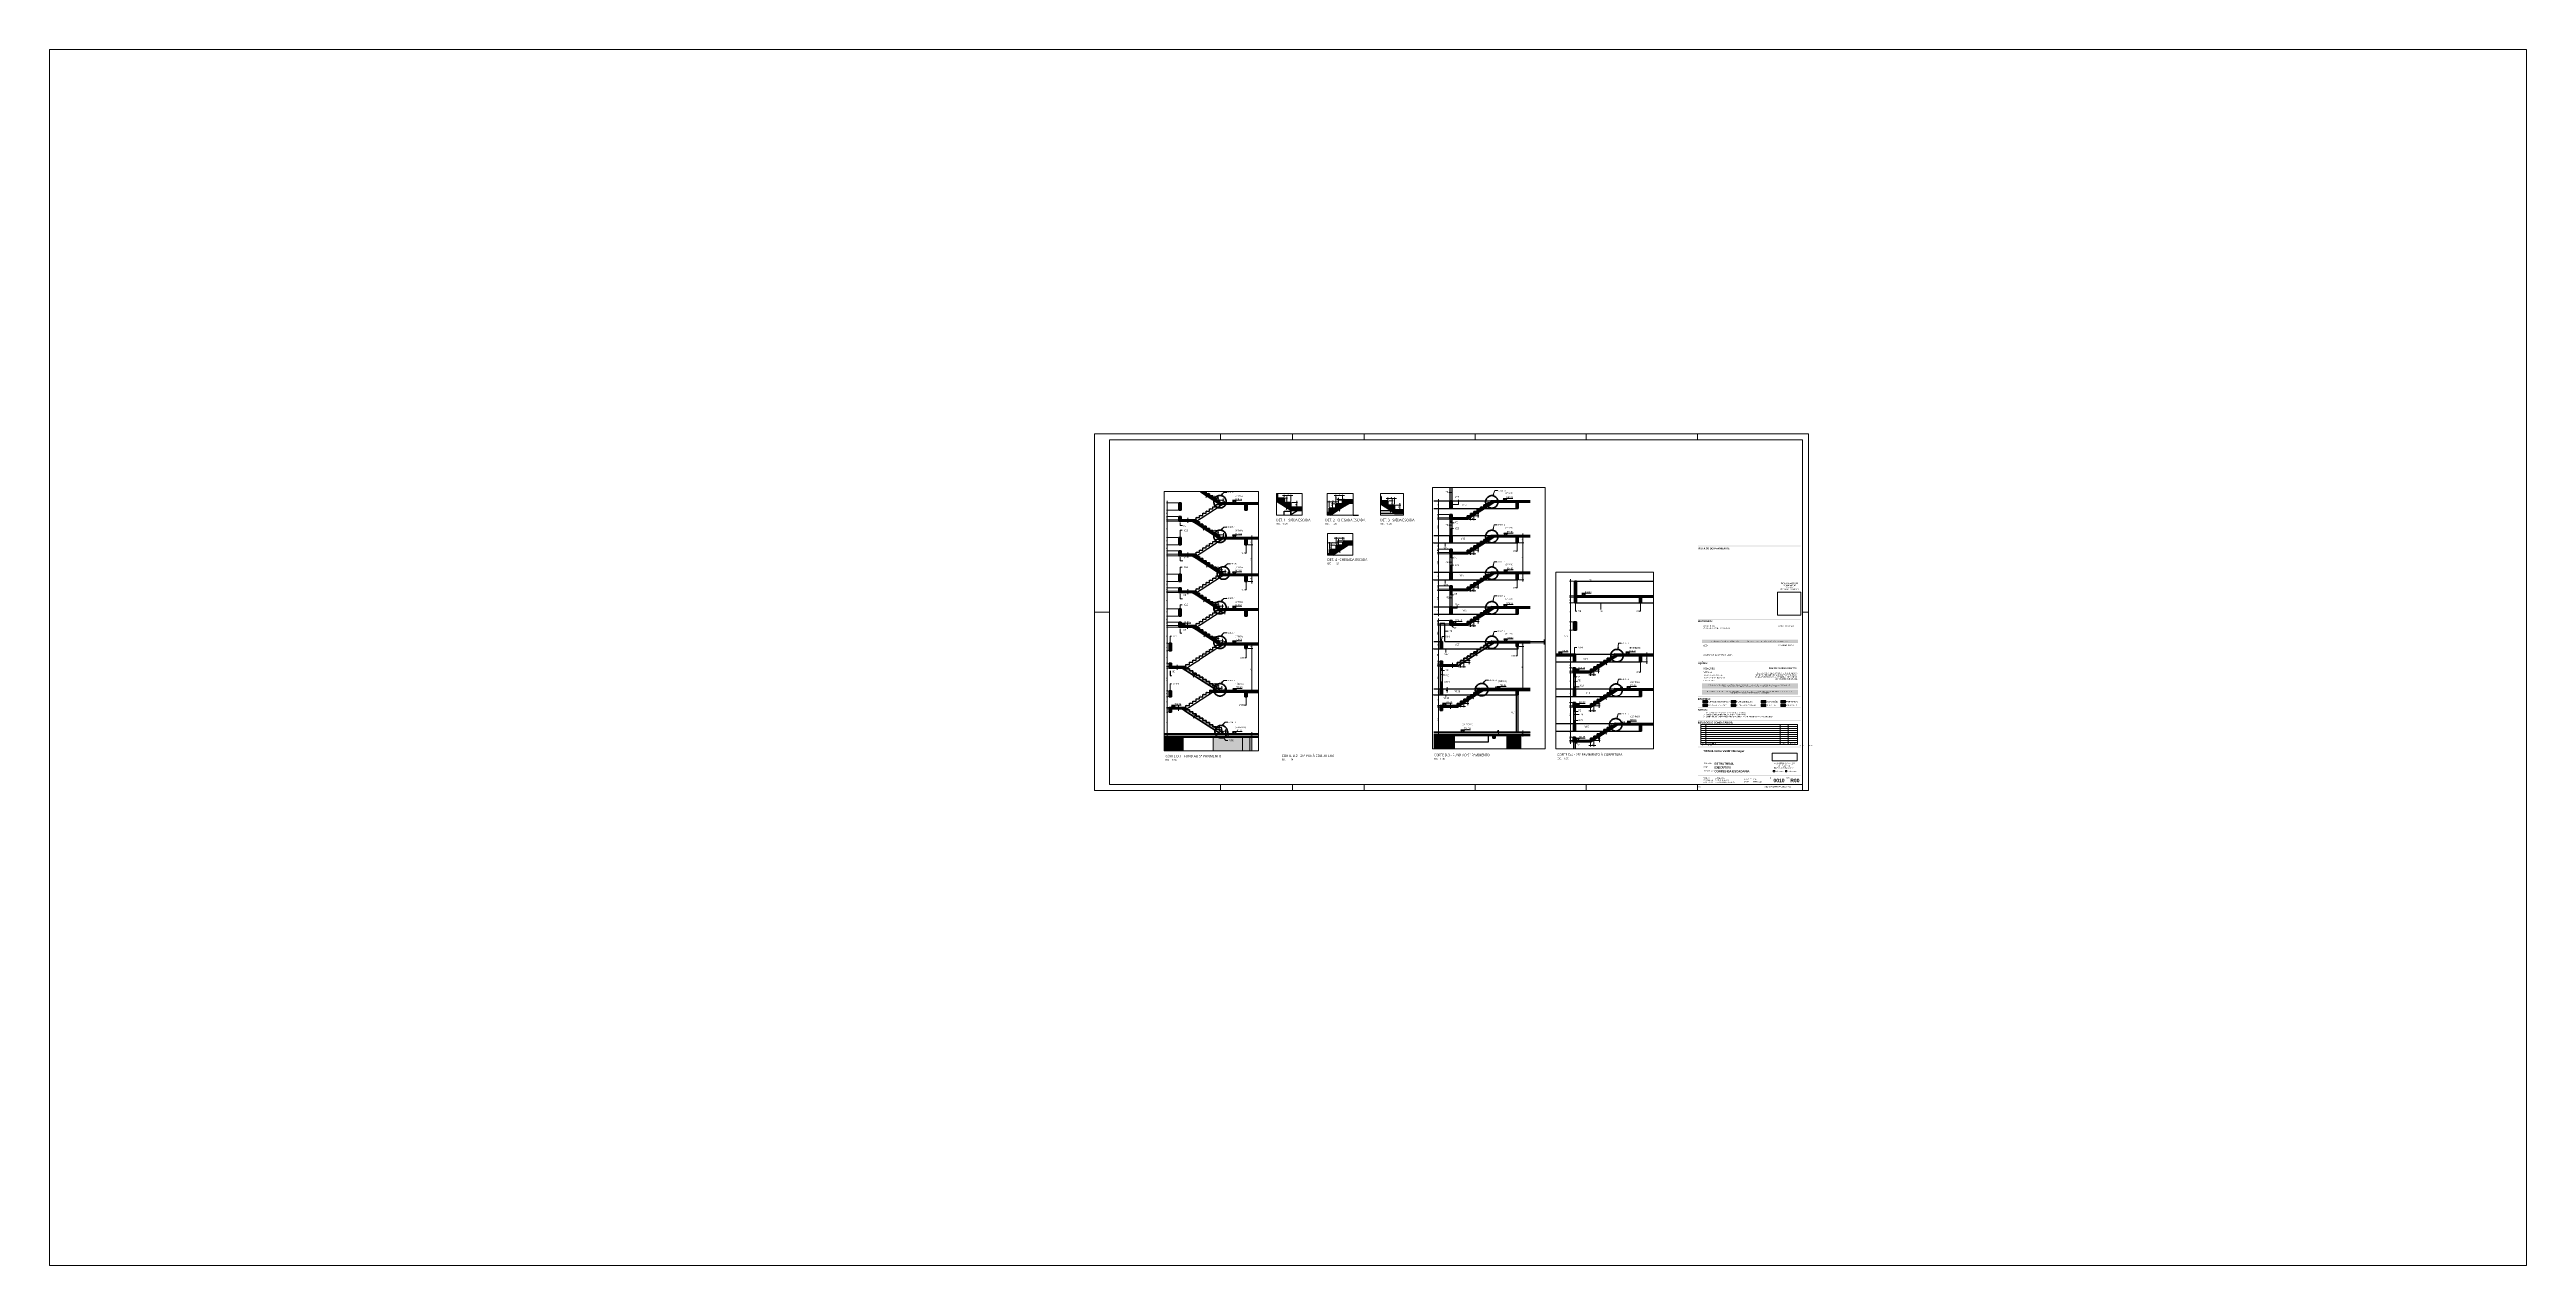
# Paper-space layout 'Layout1' of a CAD drawing. Extents: x -174 to 239, y -79 to 123.
# The model-space entities are those that its viewports show. They can reach past a viewport. Long polylines and large blocks are cut down to what shows.
import ezdxf

# ---------------------------------------------------------------- set-up
doc = ezdxf.new("R2010")
doc.units = 0
doc.linetypes.add('Hidden', pattern=[0.714375, 0.47625, -0.238125])
doc.linetypes.add('Traço', pattern=[0.635, 0.3175, -0.3175])
for name, color, linetype, lineweight in [('1856_BAS_LOC_0_ARQ-REF-ARQ', 7, 'Continuous', 18), ('A-ANNO-DIMS', 7, 'Continuous', 9), ('A-ANNO-DIMS-25', 7, 'Continuous', 9), ('A-ANNO-DIMS-50', 7, 'Continuous', 9), ('A-DETL-GENF', 7, 'Continuous', 18), ('A-DETL-MEDM', 7, 'Continuous', 50), ('A-DETL-THIN', 7, 'Continuous', 25), ('A-FLOR', 7, 'Continuous', 25), ('G-ANNO-DIMS', 7, 'Continuous', 9), ('G-ANNO-SCHD', 7, 'Continuous', 9), ('G-ANNO-TEXT', 7, 'Continuous', 9), ('G-ANNO-TTLB', 7, 'Continuous', 9), ('S-BEAM', 7, 'Continuous', 25), ('S-BEAM-IDEN', 7, 'Continuous', 9), ('S-COLS', 7, 'Continuous', 25), ('S-COLS-IDEN', 7, 'Continuous', 9), ('S-FNDN', 7, 'Continuous', 25), ('S-FNDN-HDLN', 7, 'Traço', 18), ('S-STRS', 7, 'Continuous', 25), ('S-STRS-ANNO', 7, 'Continuous', 18)]:
    doc.layers.add(name, color=color, linetype=linetype, lineweight=lineweight)
doc.layers.add('A-DETL', color=7, linetype='Continuous', lineweight=18, true_color=0x00a600)
doc.layers.add('FUNDACAO1_DXF', color=7, linetype='Continuous', lineweight=18, true_color=0x767676)
doc.layers.add('G-ANNO-NPLT', color=7, linetype='Continuous', plot=False)
doc.styles.add('Arial', font='arial.ttf', dxfattribs={"height": 5.953125})
doc.styles.add('Arial_1', font='arial.ttf', dxfattribs={"width": 0.9, "height": 7.5})
doc.styles.add('Arial_2', font='arial.ttf', dxfattribs={"height": 12.5})
doc.styles.add('Arial_3', font='arial.ttf', dxfattribs={"width": 0.9, "height": 3.75})
doc.styles.add('Fira Sans SemiBold', font='', dxfattribs={"height": 0.35})
doc.styles.add('Fira Sans SemiBold_1', font='', dxfattribs={"height": 0.3})
doc.styles.add('Fira Sans SemiBold_2', font='', dxfattribs={"height": 0.6})
doc.styles.add('Gadugi', font='gadugi.ttf', dxfattribs={"height": 12.5})
doc.styles.add('Gadugi_1', font='gadugi.ttf', dxfattribs={"height": 15})
doc.styles.add('Gadugi_2', font='gadugi.ttf', dxfattribs={"height": 10})
doc.styles.add('Gadugi_3', font='gadugi.ttf', dxfattribs={"height": 7.5})
doc.styles.add('Gadugi_4', font='gadugi.ttf', dxfattribs={"height": 5})
doc.styles.add('Gadugi_5', font='gadugi.ttf', dxfattribs={"height": 0.2})
doc.styles.add('Gadugi_B', font='gadugi.ttf', dxfattribs={"height": 0.25})
doc.styles.add('Gadugi_B_1', font='gadugi.ttf', dxfattribs={"height": 0.4})
doc.styles.add('Libre Franklin', font='', dxfattribs={"height": 0.2})
doc.styles.add('Libre Franklin_1', font='', dxfattribs={"height": 0.15})
doc.styles.add('Libre Franklin_2', font='', dxfattribs={"height": 0.25})
doc.styles.add('Libre Franklin_3', font='', dxfattribs={"height": 0.13})
doc.styles.get('Fira Sans SemiBold').set_extended_font_data('Fira Sans SemiBold')
doc.styles.get('Fira Sans SemiBold_1').set_extended_font_data('Fira Sans SemiBold')
doc.styles.get('Fira Sans SemiBold_2').set_extended_font_data('Fira Sans SemiBold')
doc.styles.get('Libre Franklin').set_extended_font_data('Libre Franklin')
doc.styles.get('Libre Franklin_1').set_extended_font_data('Libre Franklin')
doc.styles.get('Libre Franklin_2').set_extended_font_data('Libre Franklin')
doc.styles.get('Libre Franklin_3').set_extended_font_data('Libre Franklin')
doc.dimstyles.new('PED_1_5mm_ESQ', dxfattribs={"dimscale": 30.48, "dimtxt": 7.651945, "dimasz": 0.328084, "dimexe": 0.246063, "dimexo": 0.246063, "dimgap": 0.049213, "dimtad": 1, "dimdec": 1, "dimrnd": 0.5, "dimdsep": 46, "dimtxsty": 'Arial_1', "dimblk1": 'DOTSMALL', "dimblk2": 'DOTSMALL', "dimsah": 1, "dimcen": 0.09, "dimdle": 0.492126, "dimazin": 0, "dimtfac": 1, "dimtdec": 4, "dimtix": 1, "dimtmove": 0, "dimatfit": 3, "dimfxl": 1, "dimtvp": 1, "dimtolj": 1, "dimtzin": 0, "dimarcsym": 2})
doc.dimstyles.new('PED_1_5mm_ESQ_1', dxfattribs={"dimscale": 30.48, "dimtxt": 7.651945, "dimasz": 0.328084, "dimexe": 0.246063, "dimexo": 0.246063, "dimgap": 0.049213, "dimtad": 1, "dimdec": 1, "dimrnd": 0.5, "dimdsep": 46, "dimtxsty": 'Arial_1', "dimblk1": 'DOTSMALL', "dimblk2": 'DOTSMALL', "dimsah": 1, "dimcen": 0.09, "dimdle": 0.492126, "dimazin": 0, "dimtfac": 1, "dimtdec": 4, "dimtix": 1, "dimtmove": 1, "dimatfit": 3, "dimfxl": 1, "dimtvp": 1, "dimtolj": 1, "dimtzin": 0, "dimarcsym": 2})
doc.dimstyles.new('PED_1_5mm_ESQ_2', dxfattribs={"dimscale": 30.48, "dimtxt": 7.651945, "dimasz": 0.328084, "dimexe": 0.246063, "dimexo": 0.246063, "dimgap": 0.049213, "dimtad": 1, "dimdec": 1, "dimrnd": 0.5, "dimdsep": 46, "dimtxsty": 'Arial_1', "dimblk1": 'DOTSMALL', "dimblk2": 'DOTSMALL', "dimsah": 1, "dimcen": 0.09, "dimdle": 0.492126, "dimazin": 0, "dimtfac": 1, "dimtdec": 4, "dimtix": 1, "dimtmove": 2, "dimatfit": 3, "dimfxl": 1, "dimtvp": 1, "dimtolj": 1, "dimtzin": 0, "dimarcsym": 2})
doc.dimstyles.new('PED_1_5mm_ESQ_3', dxfattribs={"dimscale": 30.48, "dimtxt": 3.825973, "dimasz": 0.164042, "dimexe": 0.123031, "dimexo": 0.123031, "dimgap": 0.024606, "dimtad": 1, "dimdec": 1, "dimrnd": 0.5, "dimdsep": 46, "dimtxsty": 'Arial_3', "dimblk1": 'DOTSMALL', "dimblk2": 'DOTSMALL', "dimsah": 1, "dimcen": 0.09, "dimdle": 0.246063, "dimazin": 0, "dimtfac": 1, "dimtdec": 4, "dimtix": 1, "dimtmove": 0, "dimatfit": 3, "dimfxl": 1, "dimtvp": 1, "dimtolj": 1, "dimtzin": 0, "dimarcsym": 2})
doc.dimstyles.new('PED_1_5mm_ESQ_4', dxfattribs={"dimscale": 30.48, "dimtxt": 3.825973, "dimasz": 0.164042, "dimexe": 0.123031, "dimexo": 0.123031, "dimgap": 0.024606, "dimtad": 1, "dimdec": 1, "dimrnd": 0.5, "dimdsep": 46, "dimtxsty": 'Arial_3', "dimblk1": 'DOTSMALL', "dimblk2": 'DOTSMALL', "dimsah": 1, "dimcen": 0.09, "dimdle": 0.246063, "dimazin": 0, "dimtfac": 1, "dimtdec": 4, "dimtix": 1, "dimtmove": 1, "dimatfit": 3, "dimfxl": 1, "dimtvp": 1, "dimtolj": 1, "dimtzin": 0, "dimarcsym": 2})
doc.dimstyles.new('PED_1_5mm_ESQ__1_casa_decimal_', dxfattribs={"dimscale": 30.48, "dimtxt": 3.825973, "dimasz": 0.164042, "dimexe": 0.123031, "dimexo": 0.123031, "dimgap": 0.024606, "dimtad": 1, "dimdec": 1, "dimrnd": 0.1, "dimdsep": 46, "dimtxsty": 'Arial_3', "dimblk1": 'DOTSMALL', "dimblk2": 'DOTSMALL', "dimsah": 1, "dimcen": 0.09, "dimdle": 0.246063, "dimazin": 0, "dimtfac": 1, "dimtdec": 4, "dimtix": 1, "dimtmove": 0, "dimatfit": 3, "dimfxl": 1, "dimtvp": 1, "dimtolj": 1, "dimtzin": 0, "dimarcsym": 2})
picture_1 = doc.add_image_def('image1.png', size_in_pixel=(450, 450))
picture_2 = doc.add_image_def('image2.jpg', size_in_pixel=(541, 540))
picture_3 = doc.add_image_def('image3.jpg', size_in_pixel=(225, 224))
picture_4 = doc.add_image_def('image4.jpg', size_in_pixel=(3048, 900))
pattern_1 = [(45, (0, 0), (-0.07071068, 0.07071068), [])]
pattern_2 = [(45, (401.335, 83523.502), (-7.071068, 7.071068), [])]
pattern_3 = [(45, (1291.397, 83523.502), (-7.071068, 7.071068), [])]
pattern_4 = [(45, (2200.26, 83523.502), (-7.071068, 7.071068), [])]
pattern_5 = [(45, (2723.8025, 83523.502), (-3.535534, 3.535534), [])]
pattern_6 = [(45, (2837.9486, 83523.502), (-3.535534, 3.535534), [])]
pattern_7 = [(45, (3152.5873, 83523.502), (-3.535534, 3.535534), [])]

# ---------------------------------------------------------------- blocks, each defined once
blk = doc.blocks.new('PED_FOLHAS_CARIMBO_PED_R04_2020 - A1L-2564976-976-EST-PE-0010-ESC')
at = {"layer": 'G-ANNO-TTLB', "true_color": 0xdadada}
for points in [[(117.74, 40.77), (117.74, 40.67), (100.65, 40.67), (100.65, 40.77)], [(117.74, 28.57), (117.74, 28.47), (100.65, 28.47), (100.65, 28.57)], [(117.3, 25.14), (117.3, 24.59), (101.3, 24.59), (101.3, 25.14)], [(117.74, 21.59), (117.74, 21.49), (100.65, 21.49), (100.65, 21.59)], [(117.3, 17.85), (117.3, 16.98), (101.3, 16.98), (101.3, 17.85)], [(117.3, 16.81), (117.3, 15.94), (101.3, 15.94), (101.3, 16.81)], [(117.74, 15.69), (117.74, 15.59), (100.65, 15.59), (100.65, 15.69)], [(117.74, 13.86), (117.74, 13.76), (100.65, 13.76), (100.65, 13.86)], [(117.74, 11.76), (117.74, 11.66), (100.65, 11.66), (100.65, 11.76)], [(117.74, 7.29), (117.74, 7.19), (100.65, 7.19), (100.65, 7.29)], [(117.74, 2.54), (117.74, 2.44), (100.65, 2.44), (100.65, 2.54)]]:
    blk.add_hatch(color=254, dxfattribs=at).paths.add_polyline_path(points, flags=0)
at = {"layer": 'G-ANNO-TTLB', "true_color": 0xff8040}
h = blk.add_hatch(dxfattribs=at)
h.set_pattern_fill('FP_3', color=11, style=0, pattern_type=2)
h.set_pattern_definition(pattern_1)
h.paths.add_polyline_path([(102.21, 15), (102.21, 14.6), (101.46, 14.6), (101.46, 15)], flags=0)
at = {"layer": 'G-ANNO-TTLB', "true_color": 0x0000ff}
h = blk.add_hatch(dxfattribs=at)
h.set_pattern_fill('FP_4', color=5, style=0, pattern_type=2)
h.set_pattern_definition([(45, (0, 0), (-0.07071068, 0.07071068), []), (135, (0, 0), (-0.07071068, -0.07071068), [])])
h.paths.add_polyline_path([(102.21, 14.41), (102.21, 14.01), (101.46, 14.01), (101.46, 14.41)], flags=0)
at = {"layer": 'G-ANNO-TTLB', "true_color": 0x808080}
blk.add_hatch(color=8, dxfattribs=at).paths.add_polyline_path([(106.93, 15), (106.93, 14.6), (106.18, 14.6), (106.18, 15)], flags=0)
h = blk.add_hatch(dxfattribs=at)
h.set_pattern_fill('FP_3', color=8, style=0, pattern_type=2)
h.set_pattern_definition(pattern_1)
h.paths.add_polyline_path([(106.93, 14.41), (106.93, 14.01), (106.18, 14.01), (106.18, 14.41)], flags=0)
at = {"layer": 'G-ANNO-TTLB', "true_color": 0xffb0ff}
blk.add_hatch(color=211, dxfattribs=at).paths.add_polyline_path([(111.94, 15), (111.94, 14.6), (111.19, 14.6), (111.19, 15)], flags=0)
at = {"layer": 'G-ANNO-TTLB', "true_color": 0x89f7fa}
blk.add_hatch(color=131, dxfattribs=at).paths.add_polyline_path([(111.94, 14.41), (111.94, 14.01), (111.19, 14.01), (111.19, 14.41)], flags=0)
at = {"layer": 'G-ANNO-TTLB', "true_color": 0xccffcc}
blk.add_hatch(color=254, dxfattribs=at).paths.add_polyline_path([(115.21, 15), (115.21, 14.6), (114.46, 14.6), (114.46, 15)], flags=0)
at = {"layer": 'G-ANNO-TTLB', "true_color": 0x808080}
h = blk.add_hatch(dxfattribs=at)
h.set_pattern_fill('FP_3', color=8, style=0, pattern_type=2)
h.set_pattern_definition(pattern_1)
h.paths.add_polyline_path([(115.21, 14.41), (115.21, 14.01), (114.46, 14.01), (114.46, 14.41)], flags=0)
at = {"layer": 'G-ANNO-TTLB'}
for p, q in [((0.15, 0), (0.15, 59.4)), ((0.15, 59.4), (119.05, 59.4)), ((2.65, 58.4), (118.05, 58.4)), ((2.65, 1), (2.65, 58.4)), ((21.15, 59.4), (21.15, 58.4)), ((33.1, 59.4), (33.1, 58.4)), ((45.05, 59.4), (45.05, 58.4)), ((63.55, 59.4), (63.55, 58.4)), ((82.05, 59.4), (82.05, 58.4)), ((100.55, 59.4), (100.55, 58.4)), ((118.05, 58.4), (118.05, 1)), ((119.05, 59.4), (119.05, 0)), ((0.15, 29.7), (2.65, 29.7)), ((118.05, 29.7), (119.05, 29.7)), ((118.05, 29.7), (119.05, 29.7)), ((102.21, 14.41), (101.46, 14.41)), ((101.46, 14.41), (101.46, 14.01)), ((101.46, 14.01), (102.21, 14.01)), ((102.21, 14.01), (102.21, 14.41)), ((106.93, 15), (106.18, 15)), ((106.18, 15), (106.18, 14.6)), ((106.18, 14.6), (106.93, 14.6)), ((106.93, 14.41), (106.18, 14.41)), ((106.18, 14.41), (106.18, 14.01)), ((106.18, 14.01), (106.93, 14.01)), ((106.93, 14.6), (106.93, 15)), ((106.93, 14.01), (106.93, 14.41)), ((111.94, 15), (111.19, 15)), ((111.19, 15), (111.19, 14.6)), ((111.19, 14.6), (111.94, 14.6)), ((111.94, 14.41), (111.19, 14.41)), ((111.19, 14.41), (111.19, 14.01)), ((111.19, 14.01), (111.94, 14.01)), ((111.94, 14.6), (111.94, 15)), ((111.94, 14.01), (111.94, 14.41)), ((115.21, 15), (114.46, 15)), ((114.46, 15), (114.46, 14.6)), ((114.46, 14.6), (115.21, 14.6)), ((115.21, 14.41), (114.46, 14.41)), ((114.46, 14.41), (114.46, 14.01)), ((114.46, 14.01), (115.21, 14.01)), ((115.21, 14.6), (115.21, 15)), ((115.21, 14.01), (115.21, 14.41)), ((118.05, 0), (118.05, 12.89)), ((118.05, 0), (118.05, 12.89)), ((118.05, 1), (2.65, 1)), ((21.15, 1), (21.15, 0)), ((33.1, 1), (33.1, 0)), ((45.05, 1), (45.05, 0)), ((63.55, 1), (63.55, 0)), ((82.05, 1), (82.05, 0)), ((100.55, 1), (100.55, 0)), ((119.05, 0), (0.15, 0))]:
    blk.add_line(p, q, dxfattribs=at)
at = {"layer": 'G-ANNO-TTLB', "color": 11, "true_color": 0xff8040}
for p, q in [((102.21, 15), (101.46, 15)), ((101.46, 15), (101.46, 14.6)), ((101.46, 14.6), (102.21, 14.6)), ((102.21, 14.6), (102.21, 15))]:
    blk.add_line(p, q, dxfattribs=at)
at = {"layer": 'G-ANNO-TTLB', "attachment_point": 1}
for s, insert, char_height, width, style in [('VISTA 3D DO PAVIMENTO:', (100.65, 40.47), 0.3, 6.0608, 'Fira Sans SemiBold_1'), ('https://autode.sk/3Fn0U4f', (114.22, 33.64), 0.2, 4.0004, 'Libre Franklin'), ('PARA VISUALIZAÇÃO', (114.47, 34.61), 0.2, 3.3992, 'Libre Franklin'), ('DO MODELO 3D,', (114.82, 34.29), 0.2, 2.5413, 'Libre Franklin'), ('ACESSAR: ', (115.21, 33.97), 0.2, 1.6675, 'Libre Franklin'), ('MATERIAIS:', (100.65, 28.35), 0.3, 2.7017, 'Fira Sans SemiBold_1'), ('CONCRETO', (101.48, 27.53), 0.25, 2.3169, 'Libre Franklin_2'), ('(VÁLIDO PARA O PAVIMENTO DA PRANCHA)', (101.5, 27.12), 0.15, 5.5316, 'Libre Franklin_1'), ('RECOMENDAMOS A CONTRATAÇÃO DE TECNOLOGIA DO CONCRETO PARA A DEFINIÇÃO DO TRAÇO A SER USADO NA OBRA.', (102.88, 24.93), 0.15, 15.5688, 'Libre Franklin_1'), ('QUANTITATIVO', (114.03, 27.53), 0.25, 3.1426, 'Libre Franklin_2'), ('AÇÕES:', (100.65, 21.37), 0.3, 1.6996, 'Fira Sans SemiBold_1'), ('CLASSE DE AGRESSIVIDADE:', (101.44, 22.71), 0.25, 5.7802, 'Libre Franklin_2'), ('AÇO', (101.48, 24.28), 0.25, 0.8979, 'Libre Franklin_2'), ('COBRIMENTOS', (114.03, 24.3), 0.25, 3.0705, 'Libre Franklin_2'), ('VEDAÇÕES:', (101.5, 20.44), 0.25, 2.3489, 'Libre Franklin_2'), ('ÁREA COMUM:', (101.5, 18.42), 0.2, 2.3008, 'Libre Franklin'), ('EXTERNAS:', (101.5, 19.77), 0.2, 1.8038, 'Libre Franklin'), ('INTERNAS ÀS UNIDADES:', (101.5, 19.32), 0.2, 3.9684, 'Libre Franklin'), ('DIVISAS ENTRE UNIDADES:', (101.5, 18.87), 0.2, 4.2489, 'Libre Franklin'), ('IMPORTANTE: O MEMORIAL DESCRITIVO DO PROJETO ESTRUTURAL COMPÕE A LISTA DE DOCUMENTOS DO PROJETO ESTRUTURAL. ESSE ', (102.16, 16.6), 0.15, 17.3646, 'Libre Franklin_1'), ('IMPORTANTE: CONSULTAR A FOLHA 000 DO PROJETO PARA ESPECIFICAÇÕES, PROCEDIMENTO E RECOMENDAÇÕES PARA EXECUÇÃO ', (102.28, 17.64), 0.15, 17.0759, 'Libre Franklin_1'), ('DA ESTRUTURA. ESSE DOCUMENTO É EMITIDO NA FASE PRÉ-EXECUTIVA DO PROJETO.', (104.81, 17.38), 0.15, 10.8789, 'Libre Franklin_1'), ('CONSULTAR FOLHA 000 OU MEMORIAL DESCRITIVO', (110.14, 19), 0.2, 8.3456, 'Libre Franklin'), ('NO DIMENSIONAMENTO DO PROJETO ESTRUTURAL, ', (110.23, 19.33), 0.2, 8.2333, 'Libre Franklin'), ('PARA DEMAIS CARREGAMENTOS CONSIDERADOS ', (110.46, 19.65), 0.2, 7.9608, 'Libre Franklin'), ('DEMAIS CARREGAMENTOS', (112.47, 20.5), 0.25, 5.4755, 'Libre Franklin_2'), ('DO PROJETO ESTRUTURAL', (113.51, 18.68), 0.2, 4.265, 'Libre Franklin'), ('LEGENDA:', (100.65, 15.4), 0.3, 2.3329, 'Fira Sans SemiBold_1'), ('NOTAS:', (100.65, 13.58), 0.3, 1.7637, 'Fira Sans SemiBold_1'), ('2.  MEDIDAS EM CENTÍMETROS, NÍVEIS EM METROS;', (101.58, 12.72), 0.2, 8.1612, 'Libre Franklin'), ('3.  SOMENTE UTILIZAR O PROJETO DE FORMAS SE A PLOTAGEM ESTIVER COLORIDA.', (101.58, 12.39), 0.2, 13.3802, 'Libre Franklin'), ('1.  NÃO CABE AO PROJETISTA A VISTORIA DA OBRA;', (101.58, 13.04), 0.2, 8.1772, 'Libre Franklin'), ('JUNTA DE CONCRETAGEM', (102.3, 14.9), 0.2, 4.1527, 'Libre Franklin'), ('PILARES QUE NASCEM', (102.3, 14.31), 0.2, 3.5916, 'Libre Franklin'), ('DOCUMENTO É EMITIDO NA FASE PRÉ-EXECUTIVA DO PROJETO.', (105.97, 16.34), 0.15, 8.057, 'Libre Franklin_1'), ('PILAR QUE SEGUEM', (107.03, 14.9), 0.2, 3.1506, 'Libre Franklin'), ('PILARES QUE MORREM', (107.03, 14.32), 0.2, 3.6717, 'Libre Franklin'), ('CONTENÇÕES', (112.05, 14.9), 0.2, 2.2447, 'Libre Franklin'), ('CONSOLOS', (112.05, 14.32), 0.2, 1.8198, 'Libre Franklin'), ('RAMPAS/ABAS', (115.31, 14.9), 0.2, 2.4211, 'Libre Franklin'), ('ENCHIMENTO', (115.31, 14.32), 0.2, 2.1806, 'Libre Franklin'), ('REVISÕES E COMENTÁRIOS:', (100.65, 11.46), 0.3, 6.5017, 'Fira Sans SemiBold_1'), ('Nº           DESCRIÇÃO                                                                                                                                                                                                                                                    AUTOR               DATA', (101.43, 7.61), 0.15, 18.5831, 'Libre Franklin_1'), ('PROJETO:', (101.56, 4.64), 0.2, 1.5553, 'Libre Franklin'), ('ESTRUTURAL', (103.38, 4.64), 0.35, 3.5675, 'Fira Sans SemiBold'), ('AV. EUSÉBIO MATOSO, 690, CJ. 28', (113.33, 4.65), 0.15, 4.2489, 'Libre Franklin_1'), ('PINHEIROS, SÃO PAULO/SP', (113.66, 4.39), 0.15, 3.4392, 'Libre Franklin_1'), ('TEL: (11) 3034-6489', (114.06, 4.13), 0.15, 2.4852, 'Libre Franklin_1'), ('CS:', (100.65, 0.76), 0.2, 0.497, 'Libre Franklin'), ('COORDENADOR:', (101.53, 1.8), 0.15, 2.0764, 'Libre Franklin_1'), ('DESENHO:', (101.53, 2.13), 0.15, 1.3068, 'Libre Franklin_1'), ('RESP. TÉCNICO:      OTÁVIO PEDREIRA DE FREITAS', (101.53, 1.47), 0.15, 6.2211, 'Libre Franklin_1'), ('FASE:', (101.56, 4.01), 0.2, 0.8979, 'Libre Franklin'), ('DESCRIÇÃO:', (101.56, 3.38), 0.2, 1.9561, 'Libre Franklin'), ('ESCALA:', (108.37, 2), 0.2, 1.3549, 'Libre Franklin'), ('DATA:', (108.37, 1.59), 0.2, 0.97, 'Libre Franklin'), ('Nº:', (112.64, 2.19), 0.2, 0.481, 'Gadugi_5'), ('https://www.pedreiratopazio.eng.br/', (113.31, 3.87), 0.15, 4.3131, 'Libre Franklin_1'), ('pedreira-topázio               @pedreiratopazio', (113.56, 3.3), 0.13, 4.1447, 'Libre Franklin_3'), ('REV:', (115.34, 2.19), 0.2, 0.6734, 'Gadugi_5')]:
    blk.add_mtext(s, dxfattribs=dict(at, insert=insert, char_height=char_height, width=width, style=style))
at = {"layer": 'G-ANNO-TTLB'}
image = blk.add_image(picture_1, insert=(113.9, 29.18), size_in_units=(3.87, 3.87), dxfattribs=at)
image.dxf.flags = 7
image = blk.add_image(picture_4, insert=(112.99, 4.96), size_in_units=(4.19, 1.24), dxfattribs=at)
image.dxf.flags = 7
image = blk.add_image(picture_2, insert=(113.2, 3.1), size_in_units=(0.25, 0.25), dxfattribs=at)
image.dxf.flags = 7
image = blk.add_image(picture_3, insert=(115.2, 3.09), size_in_units=(0.25, 0.249), dxfattribs=at)
image.dxf.flags = 7
blk = doc.blocks.new('Viewport - PED_TÍTULO_FRM_CRT_DET__R00-1758891-976-EST-PE-0010-ESC')
at = {"layer": 'G-ANNO-TTLB', "insert": (0.26, -0.18), "char_height": 0.25, "width": 0.8418, "attachment_point": 1, "style": 'Gadugi_B'}
blk.add_mtext('ESC.', dxfattribs=at)
blk = doc.blocks.new('PED_COMPL_ESC_TRIANGULO_CIMA_R00_2019 - 01-3741802-CT A 003 - CORTE D_1 ESCADA TÉRREO A 5PAV')
at = {"layer": 'S-BEAM', "true_color": 0xa6a6a6}
blk.add_hatch(color=253, dxfattribs=at).paths.add_polyline_path([(-407.99, 79906), (-407.98, 79906), (-411.88, 79908.5), (-411.87, 79906)], flags=0)
at = {"layer": 'S-BEAM', "lineweight": 50}
blk.add_line((-407.98, 79906), (-411.87, 79908.5), dxfattribs=at)
blk = doc.blocks.new('PED_COMPL_ESC_TRIANGULO_BAIXO_R00_2019 - 01-3741892-CT A 003 - CORTE D_1 ESCADA TÉRREO A 5PAV')
at = {"layer": 'S-BEAM'}
for p, q in [((-411.88, 80182), (-411.88, 80164.2)), ((-411.88, 80164.2), (-383.77, 80182))]:
    blk.add_line(p, q, dxfattribs=at)
blk = doc.blocks.new('FUNDACAO1_DXF_ACAD0094-3051241-CT A 003 - CORTE D_1 ESCADA TÉRREO A 5PAV')
at = {"layer": '1856_BAS_LOC_0_ARQ-REF-ARQ', "color": 8, "true_color": 0x808080}
blk.add_line((-87.33, 79120), (-874.77, 79120), dxfattribs=at)
blk = doc.blocks.new('FUNDACAO1_DXF-3051214-CT A 003 - CORTE D_1 ESCADA TÉRREO A 5PAV')
blk.add_blockref('FUNDACAO1_DXF_ACAD0094-3051241-CT A 003 - CORTE D_1 ESCADA TÉRREO A 5PAV', (0, 0))
blk = doc.blocks.new('PED_COMPL_ESC_TRIANGULO_CIMA_R00_2019 - 01-3749494-CT A 003 - CORTE D_1 ESCADA TÉRREO A 5PAV')
at = {"layer": 'S-BEAM', "true_color": 0xa6a6a6}
blk.add_hatch(color=253, dxfattribs=at).paths.add_polyline_path([(-404.1, 79510), (-411.88, 79515), (-411.88, 79510)], flags=0)
at = {"layer": 'S-BEAM', "lineweight": 50}
for p, q in [((-404.07, 79510), (-411.88, 79515)), ((-411.88, 79515), (-411.88, 79510)), ((-411.88, 79510), (-404.1, 79510))]:
    blk.add_line(p, q, dxfattribs=at)
blk = doc.blocks.new('PED_COMPL_ESC_TRIANGULO_BAIXO_R00_2019 - 01-V3-CT A 003 - CORTE D_1 ESCADA TÉRREO A 5PAV')
at = {"layer": 'S-BEAM'}
for p, q in [((-411.88, 79894), (-411.88, 79876.2)), ((-411.88, 79876.2), (-383.77, 79894))]:
    blk.add_line(p, q, dxfattribs=at)
blk = doc.blocks.new('PED_COMPL_ESC_TRIANGULO_CIMA_R00_2019 - 01-V4-CT A 003 - CORTE D_1 ESCADA TÉRREO A 5PAV')
at = {"layer": 'S-BEAM', "true_color": 0xa6a6a6}
blk.add_hatch(color=253, dxfattribs=at).paths.add_polyline_path([(-376.1, 79150), (-376.1, 79150.01), (-383.88, 79155), (-383.87, 79150)], flags=0)
at = {"layer": 'S-BEAM', "lineweight": 50}
for p, q in [((-383.88, 79155), (-383.88, 79150)), ((-376.07, 79150), (-383.87, 79155)), ((-383.88, 79150), (-376.09, 79150))]:
    blk.add_line(p, q, dxfattribs=at)
blk = doc.blocks.new('PED_COMPL_ESC_TRIANGULO_BAIXO_R00_2019 - 01-3750049-CT A 003 - CORTE D_1 ESCADA TÉRREO A 5PAV')
at = {"layer": 'S-BEAM'}
for p, q in [((-495.88, 79498), (-495.88, 79482.5)), ((-495.88, 79482.5), (-471.67, 79498)), ((-471.67, 79498), (-495.88, 79498))]:
    blk.add_line(p, q, dxfattribs=at)
blk = doc.blocks.new('PED_COMPL_ESC_TRIANGULO_CIMA_R00_2019 - 01-V5-CT A 003 - CORTE D_1 ESCADA TÉRREO A 5PAV')
at = {"layer": 'S-BEAM', "true_color": 0xa6a6a6}
blk.add_hatch(color=253, dxfattribs=at).paths.add_polyline_path([(-407.99, 80194), (-407.98, 80194), (-411.88, 80196.5), (-411.87, 80194)], flags=0)
at = {"layer": 'S-BEAM', "lineweight": 50}
for p, q in [((-411.88, 80196.5), (-411.88, 80194)), ((-411.88, 80194), (-407.98, 80194)), ((-407.98, 80194), (-411.87, 80196.49))]:
    blk.add_line(p, q, dxfattribs=at)
blk = doc.blocks.new('PED_COMPL_ESC_TRIANGULO_BAIXO_R00_2019 - 01-V6-CT A 003 - CORTE D_1 ESCADA TÉRREO A 5PAV')
at = {"layer": 'S-BEAM'}
for p, q in [((-411.88, 80470), (-411.88, 80452.2)), ((-411.88, 80452.2), (-383.77, 80470)), ((-383.88, 80470), (-411.88, 80470))]:
    blk.add_line(p, q, dxfattribs=at)
blk = doc.blocks.new('PED_COMPL_ESC_TRIANGULO_CIMA_R00_2019 - 01-V7-CT A 003 - CORTE D_1 ESCADA TÉRREO A 5PAV')
at = {"layer": 'S-BEAM', "true_color": 0xa6a6a6}
blk.add_hatch(color=253, dxfattribs=at).paths.add_polyline_path([(-379.99, 80482), (-379.98, 80482), (-383.88, 80484.5), (-383.87, 80482)], flags=0)
at = {"layer": 'S-BEAM', "lineweight": 50}
for p, q in [((-383.88, 80484.5), (-383.88, 80482)), ((-383.88, 80482), (-379.98, 80482)), ((-379.98, 80482), (-383.87, 80484.49))]:
    blk.add_line(p, q, dxfattribs=at)
blk = doc.blocks.new('PED_COMPL_ESC_TRIANGULO_CIMA_R00_2019 - 01-V8-CT A 003 - CORTE D_1 ESCADA TÉRREO A 5PAV')
at = {"layer": 'S-BEAM', "true_color": 0xa6a6a6}
blk.add_hatch(color=253, dxfattribs=at).paths.add_polyline_path([(-411.87, 80788), (-407.98, 80788), (-411.88, 80790.5), (-411.88, 80788)], flags=0)
at = {"layer": 'S-BEAM', "lineweight": 50}
for p, q in [((-411.88, 80790.5), (-411.88, 80788)), ((-411.88, 80788), (-407.98, 80788)), ((-407.98, 80788), (-411.87, 80790.49))]:
    blk.add_line(p, q, dxfattribs=at)
blk = doc.blocks.new('PED_COMPL_ESC_TRIANGULO_BAIXO_R00_2019 - 01-V9-CT A 003 - CORTE D_1 ESCADA TÉRREO A 5PAV')
at = {"layer": 'S-BEAM'}
for p, q in [((-411.88, 81064), (-411.88, 81046.2)), ((-411.88, 81046.2), (-383.77, 81064))]:
    blk.add_line(p, q, dxfattribs=at)
blk = doc.blocks.new('PED_COMPL_ESC_TRIANGULO_CIMA_R00_2019 - 01-V10-CT A 003 - CORTE D_1 ESCADA TÉRREO A 5PAV')
at = {"layer": 'S-BEAM', "true_color": 0xa6a6a6}
blk.add_hatch(color=253, dxfattribs=at).paths.add_polyline_path([(-407.98, 81076), (-411.88, 81078.5), (-411.87, 81076), (-407.99, 81076)], flags=0)
at = {"layer": 'S-BEAM', "lineweight": 50}
for p, q in [((-411.88, 81078.5), (-411.88, 81076)), ((-411.88, 81076), (-407.98, 81076)), ((-407.98, 81076), (-411.87, 81078.5))]:
    blk.add_line(p, q, dxfattribs=at)
blk = doc.blocks.new('PED_COMPL_ESC_TRIANGULO_BAIXO_R00_2019 - 01-3741892-CT A 004 - CORTE D_2 ESCADA BARRILETE')
at = {"layer": 'S-BEAM', "true_color": 0xa6a6a6}
blk.add_hatch(color=253, dxfattribs=at).paths.add_polyline_path([(-411.88, 87382.2), (-383.76, 87400), (-411.88, 87400), (-411.88, 87382.24)], flags=0)
at = {"layer": 'S-BEAM', "lineweight": 50}
for p, q in [((-383.76, 87400), (-411.88, 87400)), ((-411.88, 87400), (-411.88, 87382.2)), ((-411.88, 87382.2), (-383.76, 87400))]:
    blk.add_line(p, q, dxfattribs=at)
blk = doc.blocks.new('PED_COMPL_ESC_TRIANGULO_BAIXO_R00_2019 - 01-3741892-CT A 004 - CORTE D_2 ESCADA TÉRREO A 5PAV')
at = {"layer": 'S-BEAM', "true_color": 0xa6a6a6}
blk.add_hatch(color=253, dxfattribs=at).paths.add_polyline_path([(-411.88, 80164.2), (-383.76, 80182), (-411.88, 80182), (-411.88, 80164.23)], flags=0)
at = {"layer": 'S-BEAM', "lineweight": 50}
for p, q in [((-383.76, 80182), (-411.88, 80182)), ((-411.88, 80182), (-411.88, 80164.2)), ((-411.88, 80164.2), (-383.76, 80182))]:
    blk.add_line(p, q, dxfattribs=at)
blk = doc.blocks.new('FUNDACAO1_DXF_ACAD0094-3051241-CT A 004 - CORTE D_2 ESCADA TÉRREO A 5PAV')
at = {"layer": '1856_BAS_LOC_0_ARQ-REF-ARQ', "color": 8, "true_color": 0x808080}
blk.add_line((-82.02, 79120), (-886, 79120), dxfattribs=at)
blk = doc.blocks.new('FUNDACAO1_DXF-3051214-CT A 004 - CORTE D_2 ESCADA TÉRREO A 5PAV')
blk.add_blockref('FUNDACAO1_DXF_ACAD0094-3051241-CT A 004 - CORTE D_2 ESCADA TÉRREO A 5PAV', (0, 0))
blk = doc.blocks.new('PED_COMPL_ESC_TRIANGULO_BAIXO_R00_2019 - 01-3750049-CT A 004 - CORTE D_2 ESCADA TÉRREO A 5PAV')
at = {"layer": 'S-BEAM', "true_color": 0xa6a6a6}
blk.add_hatch(color=253, dxfattribs=at).paths.add_polyline_path([(-495.88, 79482.5), (-471.67, 79498), (-495.88, 79498), (-495.88, 79482.64)], flags=0)
at = {"layer": 'S-BEAM', "lineweight": 50}
for p, q in [((-471.67, 79498), (-495.88, 79498)), ((-495.88, 79498), (-495.88, 79482.5)), ((-495.88, 79482.5), (-471.67, 79498))]:
    blk.add_line(p, q, dxfattribs=at)
blk = doc.blocks.new('PED_COMPL_ESC_TRIANGULO_BAIXO_R00_2019 - 01-3741892-CT A 003 - CORTE D_1 ESCADA TÉRREO A 5PAV - SAIDA ESCADA')
at = {"layer": 'S-BEAM'}
for p, q in [((-411.88, 80182), (-411.88, 80164.2)), ((-411.88, 80164.2), (-383.77, 80182))]:
    blk.add_line(p, q, dxfattribs=at)
blk = doc.blocks.new('PED_COMPL_ESC_TRIANGULO_CIMA_R00_2019 - 01-3741802-CT A 003 - CORTE D_1 ESCADA TÉRREO A 5PAV - SAIDA ESCADA')
at = {"layer": 'S-BEAM', "true_color": 0xa6a6a6}
blk.add_hatch(color=253, dxfattribs=at).paths.add_polyline_path([(-407.99, 80194), (-407.98, 80194), (-411.88, 80196.5), (-411.87, 80194)], flags=0)
at = {"layer": 'S-BEAM', "lineweight": 50}
for p, q in [((-411.88, 80196.5), (-411.88, 80194)), ((-411.88, 80194), (-407.98, 80194)), ((-407.98, 80194), (-411.87, 80196.49))]:
    blk.add_line(p, q, dxfattribs=at)
blk = doc.blocks.new('PED_COMPL_ESC_TRIANGULO_CIMA_R00_2019 - 01-3749494-CT A 004 - CORTE D_1 ESCADA TÉRREO A 5PAV - SAIDA ESCADA')
at = {"layer": 'S-BEAM', "true_color": 0xa6a6a6}
blk.add_hatch(color=253, dxfattribs=at).paths.add_polyline_path([(-404.1, 79510), (-411.88, 79515), (-411.88, 79510)], flags=0)
at = {"layer": 'S-BEAM', "lineweight": 50}
for p, q in [((-404.07, 79510), (-411.88, 79515)), ((-411.88, 79515), (-411.88, 79510)), ((-411.88, 79510), (-404.1, 79510)), ((-404.1, 79510), (-404.07, 79510))]:
    blk.add_line(p, q, dxfattribs=at)
blk = doc.blocks.new('PED_COMPL_ESC_TRIANGULO_BAIXO_R00_2019 - 01-3741892-CT A 005 - CORTE D_2 ESCADA TÉRREO A 5PAV - CHEGADA ESCADA')
at = {"layer": 'S-BEAM', "true_color": 0xa6a6a6}
blk.add_hatch(color=253, dxfattribs=at).paths.add_polyline_path([(-411.88, 80452.2), (-383.76, 80470), (-411.88, 80470), (-411.88, 80452.23)], flags=0)
at = {"layer": 'S-BEAM', "lineweight": 50}
for p, q in [((-383.76, 80470), (-411.88, 80470)), ((-411.88, 80470), (-411.88, 80452.2)), ((-411.88, 80452.2), (-383.76, 80470))]:
    blk.add_line(p, q, dxfattribs=at)
blk = doc.blocks.new('PED_COMPL_ESC_TRIANGULO_BAIXO_R00_2019 - 01-3750049-CT A 006 - CORTE D_2 ESCADA TÉRREO A 5PAV - CHEGADA ESCADA')
at = {"layer": 'S-BEAM', "true_color": 0xa6a6a6}
blk.add_hatch(color=253, dxfattribs=at).paths.add_polyline_path([(-495.88, 79482.5), (-471.67, 79498), (-495.88, 79498), (-495.88, 79482.64)], flags=0)
at = {"layer": 'S-BEAM', "lineweight": 50}
for p, q in [((-471.67, 79498), (-495.88, 79498)), ((-495.88, 79498), (-495.88, 79482.5)), ((-495.88, 79482.5), (-471.67, 79498))]:
    blk.add_line(p, q, dxfattribs=at)
blk = doc.blocks.new('Elevações de ponto - SIMBOLO DE NÍVEL-CORTE-2219088-CT A 003 - CORTE D_1 ESCADA TÉRREO A 5PAV')
at = {"layer": 'G-ANNO-DIMS'}
blk.add_hatch(color=256, dxfattribs=at).paths.add_polyline_path([(-288.29, 79165), (-288.29, 79150), (-303.29, 79165)], flags=0)
for p, q in [((-224.1, 79170.1), (-303.29, 79170.1)), ((-288.29, 79150), (-303.29, 79165)), ((-303.29, 79165), (-273.29, 79165)), ((-273.29, 79165), (-288.29, 79150))]:
    blk.add_line(p, q, dxfattribs=at)
blk = doc.blocks.new('DIMBLOCK42-CT A 003 - CORTE D_1 ESCADA TÉRREO A 5PAV')
at = {"layer": 'A-ANNO-DIMS-50', "transparency": 16777216}
h = blk.add_hatch(color=256, dxfattribs=at)
edge = h.paths.add_edge_path(flags=0)
edge.add_arc((469.36, 79190.99), 1.25, 0, 360)
h = blk.add_hatch(color=256, dxfattribs=at)
edge = h.paths.add_edge_path(flags=0)
edge.add_arc((469.36, 79173), 1.25, 0, 360)
for p, q in [((469.36, 79205.99), (469.36, 79158)), ((461.16, 79190.99), (476.86, 79190.99)), ((469.36, 79190.99), (461.16, 79190.99)), ((463.63, 79173), (476.86, 79173)), ((469.36, 79173), (463.63, 79173))]:
    blk.add_line(p, q, dxfattribs=at)
for centre in [(469.36, 79190.99), (469.36, 79173)]:
    blk.add_circle(centre, 1.25, dxfattribs=at)
at = {"layer": 'A-ANNO-DIMS-50', "color": 0, "transparency": 16777216, "insert": (458.12, 79176.81), "char_height": 7.5, "width": 12.4315, "attachment_point": 1, "rotation": 90, "line_spacing_factor": 0.941778, "style": 'Arial_1'}
blk.add_mtext('18', dxfattribs=at)
blk = doc.blocks.new('_DotSmall')
at = {"color": 0, "linetype": 'ByBlock', "const_width": 0.5}
blk.add_lwpolyline([(-0.0625, 0, 1), (0.0625, 0, 1)], format="xyb", close=True, dxfattribs=at)
blk = doc.blocks.new('DIMBLOCK43-CT A 003 - CORTE D_1 ESCADA TÉRREO A 5PAV')
at = {"layer": 'A-ANNO-DIMS-50', "transparency": 16777216}
h = blk.add_hatch(color=256, dxfattribs=at)
edge = h.paths.add_edge_path(flags=0)
edge.add_arc((425.66, 79205.84), 1.25, 0, 360)
h = blk.add_hatch(color=256, dxfattribs=at)
edge = h.paths.add_edge_path(flags=0)
edge.add_arc((453.66, 79205.84), 1.25, 0, 360)
for p, q in [((425.66, 79200.11), (425.66, 79213.34)), ((453.66, 79198.49), (453.66, 79213.34)), ((410.66, 79205.84), (468.66, 79205.84)), ((425.66, 79205.84), (425.66, 79200.11)), ((453.66, 79205.84), (453.66, 79198.49))]:
    blk.add_line(p, q, dxfattribs=at)
for centre in [(425.66, 79205.84), (453.66, 79205.84)]:
    blk.add_circle(centre, 1.25, dxfattribs=at)
at = {"layer": 'A-ANNO-DIMS-50', "color": 0, "transparency": 16777216, "insert": (434.48, 79217.08), "char_height": 7.5, "width": 12.4315, "attachment_point": 1, "line_spacing_factor": 0.941778, "style": 'Arial_1'}
blk.add_mtext('28', dxfattribs=at)
blk = doc.blocks.new('DIMBLOCK44-CT A 003 - CORTE D_1 ESCADA TÉRREO A 5PAV')
at = {"layer": 'A-ANNO-DIMS-50', "transparency": 16777216}
h = blk.add_hatch(color=256, dxfattribs=at)
edge = h.paths.add_edge_path(flags=0)
edge.add_arc((17.59, 79358.94), 1.25, 0, 360)
h = blk.add_hatch(color=256, dxfattribs=at)
edge = h.paths.add_edge_path(flags=0)
edge.add_arc((17.59, 79331), 1.25, 0, 360)
for p, q in [((17.59, 79373.94), (17.59, 79331)), ((44.22, 79358.94), (10.09, 79358.94)), ((17.59, 79358.94), (44.22, 79358.94)), ((25.22, 79331), (10.09, 79331)), ((17.59, 79331), (25.22, 79331))]:
    blk.add_line(p, q, dxfattribs=at)
for centre in [(17.59, 79358.94), (17.59, 79331)]:
    blk.add_circle(centre, 1.25, dxfattribs=at)
at = {"layer": 'A-ANNO-DIMS-50', "color": 0, "transparency": 16777216, "insert": (6.35, 79339.79), "char_height": 7.5, "width": 12.4315, "attachment_point": 1, "rotation": 90, "line_spacing_factor": 0.941778, "style": 'Arial_1'}
blk.add_mtext('28', dxfattribs=at)
blk = doc.blocks.new('DIMBLOCK45-CT A 003 - CORTE D_1 ESCADA TÉRREO A 5PAV')
at = {"layer": 'A-ANNO-DIMS-50', "transparency": 16777216}
h = blk.add_hatch(color=256, dxfattribs=at)
edge = h.paths.add_edge_path(flags=0)
edge.add_arc((17.59, 79331), 1.25, 0, 360)
h = blk.add_hatch(color=256, dxfattribs=at)
edge = h.paths.add_edge_path(flags=0)
edge.add_arc((17.59, 79150), 1.25, 0, 360)
for p, q in [((25.22, 79331), (10.09, 79331)), ((17.59, 79331), (17.59, 79135)), ((17.59, 79331), (25.22, 79331)), ((11.85, 79150), (25.09, 79150)), ((17.59, 79150), (11.85, 79150))]:
    blk.add_line(p, q, dxfattribs=at)
for centre in [(17.59, 79331), (17.59, 79150)]:
    blk.add_circle(centre, 1.25, dxfattribs=at)
at = {"layer": 'A-ANNO-DIMS-50', "color": 0, "transparency": 16777216, "insert": (6.35, 79232.73), "char_height": 7.5, "width": 18.6472, "attachment_point": 1, "rotation": 90, "line_spacing_factor": 0.941778, "style": 'Arial_1'}
blk.add_mtext('181', dxfattribs=at)
blk = doc.blocks.new('DIMBLOCK46-CT A 003 - CORTE D_1 ESCADA TÉRREO A 5PAV')
at = {"layer": 'A-ANNO-DIMS-50', "transparency": 16777216}
h = blk.add_hatch(color=256, dxfattribs=at)
edge = h.paths.add_edge_path(flags=0)
edge.add_arc((17.59, 79460), 1.25, 0, 360)
h = blk.add_hatch(color=256, dxfattribs=at)
edge = h.paths.add_edge_path(flags=0)
edge.add_arc((17.59, 79370.94), 1.25, 0, 360)
for p, q in [((17.59, 79475), (17.59, 79355.94)), ((25.22, 79460), (10.09, 79460)), ((17.59, 79460), (25.22, 79460)), ((44.22, 79370.94), (10.09, 79370.94)), ((17.59, 79370.94), (44.22, 79370.94))]:
    blk.add_line(p, q, dxfattribs=at)
for centre in [(17.59, 79460), (17.59, 79370.94)]:
    blk.add_circle(centre, 1.25, dxfattribs=at)
at = {"layer": 'A-ANNO-DIMS-50', "color": 0, "transparency": 16777216, "insert": (6.35, 79410.29), "char_height": 7.5, "width": 12.4315, "attachment_point": 1, "rotation": 90, "line_spacing_factor": 0.941778, "style": 'Arial_1'}
blk.add_mtext('89', dxfattribs=at)
blk = doc.blocks.new('DIMBLOCK47-CT A 003 - CORTE D_1 ESCADA TÉRREO A 5PAV')
at = {"layer": 'A-ANNO-DIMS-50', "transparency": 16777216}
h = blk.add_hatch(color=256, dxfattribs=at)
edge = h.paths.add_edge_path(flags=0)
edge.add_arc((17.59, 79510), 1.25, 0, 360)
h = blk.add_hatch(color=256, dxfattribs=at)
edge = h.paths.add_edge_path(flags=0)
edge.add_arc((17.59, 79460), 1.25, 0, 360)
for p, q in [((17.59, 79445), (17.59, 79525)), ((25.22, 79510), (10.09, 79510)), ((17.59, 79510), (25.22, 79510)), ((25.22, 79460), (10.09, 79460)), ((17.59, 79460), (25.22, 79460))]:
    blk.add_line(p, q, dxfattribs=at)
for centre in [(17.59, 79510), (17.59, 79460)]:
    blk.add_circle(centre, 1.25, dxfattribs=at)
at = {"layer": 'A-ANNO-DIMS-50', "color": 0, "transparency": 16777216, "insert": (6.35, 79479.82), "char_height": 7.5, "width": 12.4315, "attachment_point": 1, "rotation": 90, "line_spacing_factor": 0.941778, "style": 'Arial_1'}
blk.add_mtext('50', dxfattribs=at)
blk = doc.blocks.new('DIMBLOCK48-CT A 003 - CORTE D_1 ESCADA TÉRREO A 5PAV')
at = {"layer": 'A-ANNO-DIMS-50', "transparency": 16777216}
h = blk.add_hatch(color=256, dxfattribs=at)
edge = h.paths.add_edge_path(flags=0)
edge.add_arc((17.59, 79699.75), 1.25, 0, 360)
h = blk.add_hatch(color=256, dxfattribs=at)
edge = h.paths.add_edge_path(flags=0)
edge.add_arc((17.59, 79510), 1.25, 0, 360)
for p, q in [((17.59, 79714.75), (17.59, 79495)), ((44.22, 79699.75), (10.09, 79699.75)), ((17.59, 79699.75), (44.22, 79699.75)), ((25.22, 79510), (10.09, 79510)), ((17.59, 79510), (25.22, 79510))]:
    blk.add_line(p, q, dxfattribs=at)
for centre in [(17.59, 79699.75), (17.59, 79510)]:
    blk.add_circle(centre, 1.25, dxfattribs=at)
at = {"layer": 'A-ANNO-DIMS-50', "color": 0, "transparency": 16777216, "insert": (6.35, 79593.22), "char_height": 7.5, "width": 27.9708, "attachment_point": 1, "rotation": 90, "line_spacing_factor": 0.941778, "style": 'Arial_1'}
blk.add_mtext('189.5', dxfattribs=at)
blk = doc.blocks.new('DIMBLOCK49-CT A 003 - CORTE D_1 ESCADA TÉRREO A 5PAV')
at = {"layer": 'A-ANNO-DIMS-50', "transparency": 16777216}
h = blk.add_hatch(color=256, dxfattribs=at)
edge = h.paths.add_edge_path(flags=0)
edge.add_arc((17.59, 79711.75), 1.25, 0, 360)
h = blk.add_hatch(color=256, dxfattribs=at)
edge = h.paths.add_edge_path(flags=0)
edge.add_arc((17.59, 79699.75), 1.25, 0, 360)
for p, q in [((17.59, 79684.75), (17.59, 79726.75)), ((44.22, 79711.75), (10.09, 79711.75)), ((17.59, 79711.75), (44.22, 79711.75)), ((44.22, 79699.75), (10.09, 79699.75)), ((17.59, 79699.75), (44.22, 79699.75))]:
    blk.add_line(p, q, dxfattribs=at)
for centre in [(17.59, 79711.75), (17.59, 79699.75)]:
    blk.add_circle(centre, 1.25, dxfattribs=at)
at = {"layer": 'A-ANNO-DIMS-50', "color": 0, "transparency": 16777216, "insert": (6.35, 79700.57), "char_height": 7.5, "width": 12.4315, "attachment_point": 1, "rotation": 90, "line_spacing_factor": 0.941778, "style": 'Arial_1'}
blk.add_mtext('12', dxfattribs=at)
blk = doc.blocks.new('DIMBLOCK50-CT A 003 - CORTE D_1 ESCADA TÉRREO A 5PAV')
at = {"layer": 'A-ANNO-DIMS-50', "transparency": 16777216}
h = blk.add_hatch(color=256, dxfattribs=at)
edge = h.paths.add_edge_path(flags=0)
edge.add_arc((17.59, 79843), 1.25, 0, 360)
h = blk.add_hatch(color=256, dxfattribs=at)
edge = h.paths.add_edge_path(flags=0)
edge.add_arc((17.59, 79739.75), 1.25, 0, 360)
for p, q in [((17.59, 79858), (17.59, 79739.75)), ((25.23, 79843), (10.09, 79843)), ((17.59, 79843), (25.23, 79843)), ((25.22, 79739.75), (10.09, 79739.75)), ((17.59, 79739.75), (25.22, 79739.75))]:
    blk.add_line(p, q, dxfattribs=at)
for centre in [(17.59, 79843), (17.59, 79739.75)]:
    blk.add_circle(centre, 1.25, dxfattribs=at)
at = {"layer": 'A-ANNO-DIMS-50', "color": 0, "transparency": 16777216, "insert": (6.35, 79783.61), "char_height": 7.5, "width": 18.6472, "attachment_point": 1, "rotation": 90, "line_spacing_factor": 0.941778, "style": 'Arial_1'}
blk.add_mtext('103', dxfattribs=at)
blk = doc.blocks.new('DIMBLOCK51-CT A 003 - CORTE D_1 ESCADA TÉRREO A 5PAV')
at = {"layer": 'A-ANNO-DIMS-50', "transparency": 16777216}
h = blk.add_hatch(color=256, dxfattribs=at)
edge = h.paths.add_edge_path(flags=0)
edge.add_arc((17.59, 79739.75), 1.25, 0, 360)
h = blk.add_hatch(color=256, dxfattribs=at)
edge = h.paths.add_edge_path(flags=0)
edge.add_arc((17.59, 79711.75), 1.25, 0, 360)
for p, q in [((25.22, 79739.75), (10.09, 79739.75)), ((17.59, 79739.75), (17.59, 79696.75)), ((17.59, 79739.75), (25.22, 79739.75)), ((44.22, 79711.75), (10.09, 79711.75)), ((17.59, 79711.75), (44.22, 79711.75))]:
    blk.add_line(p, q, dxfattribs=at)
for centre in [(17.59, 79739.75), (17.59, 79711.75)]:
    blk.add_circle(centre, 1.25, dxfattribs=at)
at = {"layer": 'A-ANNO-DIMS-50', "color": 0, "transparency": 16777216, "insert": (6.35, 79720.57), "char_height": 7.5, "width": 12.4315, "attachment_point": 1, "rotation": 90, "line_spacing_factor": 0.941778, "style": 'Arial_1'}
blk.add_mtext('28', dxfattribs=at)
blk = doc.blocks.new('DIMBLOCK52-CT A 003 - CORTE D_1 ESCADA TÉRREO A 5PAV')
at = {"layer": 'A-ANNO-DIMS-50', "transparency": 16777216}
h = blk.add_hatch(color=256, dxfattribs=at)
edge = h.paths.add_edge_path(flags=0)
edge.add_arc((17.59, 79906), 1.25, 0, 360)
h = blk.add_hatch(color=256, dxfattribs=at)
edge = h.paths.add_edge_path(flags=0)
edge.add_arc((17.59, 79843), 1.25, 0, 360)
for p, q in [((17.59, 79828), (17.59, 79921)), ((25.23, 79906), (10.09, 79906)), ((17.59, 79906), (25.23, 79906)), ((25.23, 79843), (10.09, 79843)), ((17.59, 79843), (25.23, 79843))]:
    blk.add_line(p, q, dxfattribs=at)
for centre in [(17.59, 79906), (17.59, 79843)]:
    blk.add_circle(centre, 1.25, dxfattribs=at)
at = {"layer": 'A-ANNO-DIMS-50', "color": 0, "transparency": 16777216, "insert": (6.35, 79869.32), "char_height": 7.5, "width": 12.4315, "attachment_point": 1, "rotation": 90, "line_spacing_factor": 0.941778, "style": 'Arial_1'}
blk.add_mtext('63', dxfattribs=at)
blk = doc.blocks.new('DIMBLOCK53-CT A 003 - CORTE D_1 ESCADA TÉRREO A 5PAV')
at = {"layer": 'A-ANNO-DIMS-50', "transparency": 16777216}
h = blk.add_hatch(color=256, dxfattribs=at)
edge = h.paths.add_edge_path(flags=0)
edge.add_arc((17.59, 80040.5), 1.25, 0, 360)
h = blk.add_hatch(color=256, dxfattribs=at)
edge = h.paths.add_edge_path(flags=0)
edge.add_arc((17.59, 79906), 1.25, 0, 360)
for p, q in [((17.59, 80055.5), (17.59, 79891)), ((126.22, 80040.5), (10.09, 80040.5)), ((17.59, 80040.5), (126.22, 80040.5)), ((25.23, 79906), (10.09, 79906)), ((17.59, 79906), (25.23, 79906))]:
    blk.add_line(p, q, dxfattribs=at)
for centre in [(17.59, 80040.5), (17.59, 79906)]:
    blk.add_circle(centre, 1.25, dxfattribs=at)
at = {"layer": 'A-ANNO-DIMS-50', "color": 0, "transparency": 16777216, "insert": (6.35, 79961.6), "char_height": 7.5, "width": 27.9708, "attachment_point": 1, "rotation": 90, "line_spacing_factor": 0.941778, "style": 'Arial_1'}
blk.add_mtext('134.5', dxfattribs=at)
blk = doc.blocks.new('DIMBLOCK54-CT A 003 - CORTE D_1 ESCADA TÉRREO A 5PAV')
at = {"layer": 'A-ANNO-DIMS-50', "transparency": 16777216}
h = blk.add_hatch(color=256, dxfattribs=at)
edge = h.paths.add_edge_path(flags=0)
edge.add_arc((17.59, 80052.5), 1.25, 0, 360)
h = blk.add_hatch(color=256, dxfattribs=at)
edge = h.paths.add_edge_path(flags=0)
edge.add_arc((17.59, 80040.5), 1.25, 0, 360)
for p, q in [((126.22, 80052.5), (10.09, 80052.5)), ((17.59, 80025.5), (17.59, 80052.5)), ((17.59, 80052.5), (126.22, 80052.5)), ((126.22, 80040.5), (10.09, 80040.5)), ((17.59, 80040.5), (126.22, 80040.5))]:
    blk.add_line(p, q, dxfattribs=at)
for centre in [(17.59, 80052.5), (17.59, 80040.5)]:
    blk.add_circle(centre, 1.25, dxfattribs=at)
at = {"layer": 'A-ANNO-DIMS-50', "color": 0, "transparency": 16777216, "insert": (6.35, 80041.32), "char_height": 7.5, "width": 12.4315, "attachment_point": 1, "rotation": 90, "line_spacing_factor": 0.941778, "style": 'Arial_1'}
blk.add_mtext('12', dxfattribs=at)
blk = doc.blocks.new('DIMBLOCK55-CT A 003 - CORTE D_1 ESCADA TÉRREO A 5PAV')
at = {"layer": 'A-ANNO-DIMS-50', "transparency": 16777216}
h = blk.add_hatch(color=256, dxfattribs=at)
edge = h.paths.add_edge_path(flags=0)
edge.add_arc((17.59, 80080.5), 1.25, 0, 360)
h = blk.add_hatch(color=256, dxfattribs=at)
edge = h.paths.add_edge_path(flags=0)
edge.add_arc((17.59, 80052.5), 1.25, 0, 360)
for p, q in [((107.1, 80080.5), (10.09, 80080.5)), ((17.59, 80052.5), (17.59, 80080.5)), ((17.59, 80080.5), (107.1, 80080.5)), ((126.22, 80052.5), (10.09, 80052.5)), ((17.59, 80052.5), (126.22, 80052.5))]:
    blk.add_line(p, q, dxfattribs=at)
for centre in [(17.59, 80080.5), (17.59, 80052.5)]:
    blk.add_circle(centre, 1.25, dxfattribs=at)
at = {"layer": 'A-ANNO-DIMS-50', "color": 0, "transparency": 16777216, "insert": (6.35, 80061.32), "char_height": 7.5, "width": 12.4315, "attachment_point": 1, "rotation": 90, "line_spacing_factor": 0.941778, "style": 'Arial_1'}
blk.add_mtext('28', dxfattribs=at)
blk = doc.blocks.new('DIMBLOCK56-CT A 003 - CORTE D_1 ESCADA TÉRREO A 5PAV')
at = {"layer": 'A-ANNO-DIMS-50', "transparency": 16777216}
h = blk.add_hatch(color=256, dxfattribs=at)
edge = h.paths.add_edge_path(flags=0)
edge.add_arc((17.59, 80131), 1.25, 0, 360)
h = blk.add_hatch(color=256, dxfattribs=at)
edge = h.paths.add_edge_path(flags=0)
edge.add_arc((17.59, 80080.5), 1.25, 0, 360)
for p, q in [((107.22, 80131), (10.09, 80131)), ((17.59, 80080.5), (17.59, 80131)), ((17.59, 80131), (107.22, 80131)), ((107.1, 80080.5), (10.09, 80080.5)), ((17.59, 80080.5), (107.1, 80080.5))]:
    blk.add_line(p, q, dxfattribs=at)
for centre in [(17.59, 80131), (17.59, 80080.5)]:
    blk.add_circle(centre, 1.25, dxfattribs=at)
at = {"layer": 'A-ANNO-DIMS-50', "color": 0, "transparency": 16777216, "insert": (6.35, 80096.69), "char_height": 7.5, "width": 21.7551, "attachment_point": 1, "rotation": 90, "line_spacing_factor": 0.941778, "style": 'Arial_1'}
blk.add_mtext('50.5', dxfattribs=at)
blk = doc.blocks.new('DIMBLOCK57-CT A 003 - CORTE D_1 ESCADA TÉRREO A 5PAV')
at = {"layer": 'A-ANNO-DIMS-50', "transparency": 16777216}
h = blk.add_hatch(color=256, dxfattribs=at)
edge = h.paths.add_edge_path(flags=0)
edge.add_arc((17.59, 80194), 1.25, 0, 360)
h = blk.add_hatch(color=256, dxfattribs=at)
edge = h.paths.add_edge_path(flags=0)
edge.add_arc((17.59, 80131), 1.25, 0, 360)
for p, q in [((107.22, 80194), (10.09, 80194)), ((17.59, 80131), (17.59, 80194)), ((17.59, 80194), (107.22, 80194)), ((107.22, 80131), (10.09, 80131)), ((17.59, 80131), (107.22, 80131))]:
    blk.add_line(p, q, dxfattribs=at)
for centre in [(17.59, 80194), (17.59, 80131)]:
    blk.add_circle(centre, 1.25, dxfattribs=at)
at = {"layer": 'A-ANNO-DIMS-50', "color": 0, "transparency": 16777216, "insert": (6.35, 80157.32), "char_height": 7.5, "width": 12.4315, "attachment_point": 1, "rotation": 90, "line_spacing_factor": 0.941778, "style": 'Arial_1'}
blk.add_mtext('63', dxfattribs=at)
blk = doc.blocks.new('DIMBLOCK58-CT A 003 - CORTE D_1 ESCADA TÉRREO A 5PAV')
at = {"layer": 'A-ANNO-DIMS-50', "transparency": 16777216}
h = blk.add_hatch(color=256, dxfattribs=at)
edge = h.paths.add_edge_path(flags=0)
edge.add_arc((17.59, 80328.5), 1.25, 0, 360)
h = blk.add_hatch(color=256, dxfattribs=at)
edge = h.paths.add_edge_path(flags=0)
edge.add_arc((17.59, 80194), 1.25, 0, 360)
for p, q in [((17.59, 80194), (17.59, 80343.5)), ((126.22, 80328.5), (10.09, 80328.5)), ((17.59, 80328.5), (126.22, 80328.5)), ((107.22, 80194), (10.09, 80194)), ((17.59, 80194), (107.22, 80194))]:
    blk.add_line(p, q, dxfattribs=at)
for centre in [(17.59, 80328.5), (17.59, 80194)]:
    blk.add_circle(centre, 1.25, dxfattribs=at)
at = {"layer": 'A-ANNO-DIMS-50', "color": 0, "transparency": 16777216, "insert": (6.35, 80249.6), "char_height": 7.5, "width": 27.9708, "attachment_point": 1, "rotation": 90, "line_spacing_factor": 0.941778, "style": 'Arial_1'}
blk.add_mtext('134.5', dxfattribs=at)
blk = doc.blocks.new('DIMBLOCK59-CT A 003 - CORTE D_1 ESCADA TÉRREO A 5PAV')
at = {"layer": 'A-ANNO-DIMS-50', "transparency": 16777216}
h = blk.add_hatch(color=256, dxfattribs=at)
edge = h.paths.add_edge_path(flags=0)
edge.add_arc((17.59, 80340.5), 1.25, 0, 360)
h = blk.add_hatch(color=256, dxfattribs=at)
edge = h.paths.add_edge_path(flags=0)
edge.add_arc((17.59, 80328.5), 1.25, 0, 360)
for p, q in [((17.59, 80313.5), (17.59, 80355.5)), ((126.22, 80340.5), (10.09, 80340.5)), ((17.59, 80340.5), (126.22, 80340.5)), ((126.22, 80328.5), (10.09, 80328.5)), ((17.59, 80328.5), (126.22, 80328.5))]:
    blk.add_line(p, q, dxfattribs=at)
for centre in [(17.59, 80340.5), (17.59, 80328.5)]:
    blk.add_circle(centre, 1.25, dxfattribs=at)
at = {"layer": 'A-ANNO-DIMS-50', "color": 0, "transparency": 16777216, "insert": (6.35, 80329.32), "char_height": 7.5, "width": 12.4315, "attachment_point": 1, "rotation": 90, "line_spacing_factor": 0.941778, "style": 'Arial_1'}
blk.add_mtext('12', dxfattribs=at)
blk = doc.blocks.new('DIMBLOCK60-CT A 003 - CORTE D_1 ESCADA TÉRREO A 5PAV')
at = {"layer": 'A-ANNO-DIMS-50', "transparency": 16777216}
h = blk.add_hatch(color=256, dxfattribs=at)
edge = h.paths.add_edge_path(flags=0)
edge.add_arc((17.59, 80419), 1.25, 0, 360)
h = blk.add_hatch(color=256, dxfattribs=at)
edge = h.paths.add_edge_path(flags=0)
edge.add_arc((17.59, 80368.5), 1.25, 0, 360)
for p, q in [((17.59, 80434), (17.59, 80368.5)), ((107.22, 80419), (10.09, 80419)), ((17.59, 80419), (107.22, 80419)), ((107.1, 80368.5), (10.09, 80368.5)), ((17.59, 80368.5), (107.1, 80368.5))]:
    blk.add_line(p, q, dxfattribs=at)
for centre in [(17.59, 80419), (17.59, 80368.5)]:
    blk.add_circle(centre, 1.25, dxfattribs=at)
at = {"layer": 'A-ANNO-DIMS-50', "color": 0, "transparency": 16777216, "insert": (6.35, 80384.69), "char_height": 7.5, "width": 21.7551, "attachment_point": 1, "rotation": 90, "line_spacing_factor": 0.941778, "style": 'Arial_1'}
blk.add_mtext('50.5', dxfattribs=at)
blk = doc.blocks.new('DIMBLOCK61-CT A 003 - CORTE D_1 ESCADA TÉRREO A 5PAV')
at = {"layer": 'A-ANNO-DIMS-50', "transparency": 16777216}
h = blk.add_hatch(color=256, dxfattribs=at)
edge = h.paths.add_edge_path(flags=0)
edge.add_arc((17.59, 80368.5), 1.25, 0, 360)
h = blk.add_hatch(color=256, dxfattribs=at)
edge = h.paths.add_edge_path(flags=0)
edge.add_arc((17.59, 80340.5), 1.25, 0, 360)
for p, q in [((107.1, 80368.5), (10.09, 80368.5)), ((17.59, 80368.5), (17.59, 80325.5)), ((17.59, 80368.5), (107.1, 80368.5)), ((126.22, 80340.5), (10.09, 80340.5)), ((17.59, 80340.5), (126.22, 80340.5))]:
    blk.add_line(p, q, dxfattribs=at)
for centre in [(17.59, 80368.5), (17.59, 80340.5)]:
    blk.add_circle(centre, 1.25, dxfattribs=at)
at = {"layer": 'A-ANNO-DIMS-50', "color": 0, "transparency": 16777216, "insert": (6.35, 80349.32), "char_height": 7.5, "width": 12.4315, "attachment_point": 1, "rotation": 90, "line_spacing_factor": 0.941778, "style": 'Arial_1'}
blk.add_mtext('28', dxfattribs=at)
blk = doc.blocks.new('DIMBLOCK62-CT A 003 - CORTE D_1 ESCADA TÉRREO A 5PAV')
at = {"layer": 'A-ANNO-DIMS-50', "transparency": 16777216}
h = blk.add_hatch(color=256, dxfattribs=at)
edge = h.paths.add_edge_path(flags=0)
edge.add_arc((17.59, 80482), 1.25, 0, 360)
h = blk.add_hatch(color=256, dxfattribs=at)
edge = h.paths.add_edge_path(flags=0)
edge.add_arc((17.59, 80419), 1.25, 0, 360)
for p, q in [((17.59, 80404), (17.59, 80497)), ((107.22, 80482), (10.09, 80482)), ((17.59, 80482), (107.22, 80482)), ((107.22, 80419), (10.09, 80419)), ((17.59, 80419), (107.22, 80419))]:
    blk.add_line(p, q, dxfattribs=at)
for centre in [(17.59, 80482), (17.59, 80419)]:
    blk.add_circle(centre, 1.25, dxfattribs=at)
at = {"layer": 'A-ANNO-DIMS-50', "color": 0, "transparency": 16777216, "insert": (6.35, 80445.32), "char_height": 7.5, "width": 12.4315, "attachment_point": 1, "rotation": 90, "line_spacing_factor": 0.941778, "style": 'Arial_1'}
blk.add_mtext('63', dxfattribs=at)
blk = doc.blocks.new('DIMBLOCK63-CT A 003 - CORTE D_1 ESCADA TÉRREO A 5PAV')
at = {"layer": 'A-ANNO-DIMS-50', "transparency": 16777216}
h = blk.add_hatch(color=256, dxfattribs=at)
edge = h.paths.add_edge_path(flags=0)
edge.add_arc((17.59, 80634.5), 1.25, 0, 360)
h = blk.add_hatch(color=256, dxfattribs=at)
edge = h.paths.add_edge_path(flags=0)
edge.add_arc((17.59, 80482), 1.25, 0, 360)
for p, q in [((17.59, 80649.5), (17.59, 80467)), ((126.22, 80634.5), (10.09, 80634.5)), ((17.59, 80634.5), (126.22, 80634.5)), ((107.22, 80482), (10.09, 80482)), ((17.59, 80482), (107.22, 80482))]:
    blk.add_line(p, q, dxfattribs=at)
for centre in [(17.59, 80634.5), (17.59, 80482)]:
    blk.add_circle(centre, 1.25, dxfattribs=at)
at = {"layer": 'A-ANNO-DIMS-50', "color": 0, "transparency": 16777216, "insert": (6.35, 80546.6), "char_height": 7.5, "width": 27.9708, "attachment_point": 1, "rotation": 90, "line_spacing_factor": 0.941778, "style": 'Arial_1'}
blk.add_mtext('152.5', dxfattribs=at)
blk = doc.blocks.new('DIMBLOCK64-CT A 003 - CORTE D_1 ESCADA TÉRREO A 5PAV')
at = {"layer": 'A-ANNO-DIMS-50', "transparency": 16777216}
h = blk.add_hatch(color=256, dxfattribs=at)
edge = h.paths.add_edge_path(flags=0)
edge.add_arc((17.59, 80646.5), 1.25, 0, 360)
h = blk.add_hatch(color=256, dxfattribs=at)
edge = h.paths.add_edge_path(flags=0)
edge.add_arc((17.59, 80634.5), 1.25, 0, 360)
for p, q in [((17.59, 80619.5), (17.59, 80661.5)), ((126.22, 80646.5), (10.09, 80646.5)), ((17.59, 80646.5), (126.22, 80646.5)), ((126.22, 80634.5), (10.09, 80634.5)), ((17.59, 80634.5), (126.22, 80634.5))]:
    blk.add_line(p, q, dxfattribs=at)
for centre in [(17.59, 80646.5), (17.59, 80634.5)]:
    blk.add_circle(centre, 1.25, dxfattribs=at)
at = {"layer": 'A-ANNO-DIMS-50', "color": 0, "transparency": 16777216, "insert": (6.35, 80635.32), "char_height": 7.5, "width": 12.4315, "attachment_point": 1, "rotation": 90, "line_spacing_factor": 0.941778, "style": 'Arial_1'}
blk.add_mtext('12', dxfattribs=at)
blk = doc.blocks.new('DIMBLOCK65-CT A 003 - CORTE D_1 ESCADA TÉRREO A 5PAV')
at = {"layer": 'A-ANNO-DIMS-50', "transparency": 16777216}
h = blk.add_hatch(color=256, dxfattribs=at)
edge = h.paths.add_edge_path(flags=0)
edge.add_arc((17.59, 80725), 1.25, 0, 360)
h = blk.add_hatch(color=256, dxfattribs=at)
edge = h.paths.add_edge_path(flags=0)
edge.add_arc((17.59, 80674.5), 1.25, 0, 360)
for p, q in [((17.59, 80740), (17.59, 80674.5)), ((107.22, 80725), (10.09, 80725)), ((17.59, 80725), (107.22, 80725)), ((107.1, 80674.5), (10.09, 80674.5)), ((17.59, 80674.5), (107.1, 80674.5))]:
    blk.add_line(p, q, dxfattribs=at)
for centre in [(17.59, 80725), (17.59, 80674.5)]:
    blk.add_circle(centre, 1.25, dxfattribs=at)
at = {"layer": 'A-ANNO-DIMS-50', "color": 0, "transparency": 16777216, "insert": (6.35, 80690.69), "char_height": 7.5, "width": 21.7551, "attachment_point": 1, "rotation": 90, "line_spacing_factor": 0.941778, "style": 'Arial_1'}
blk.add_mtext('50.5', dxfattribs=at)
blk = doc.blocks.new('DIMBLOCK66-CT A 003 - CORTE D_1 ESCADA TÉRREO A 5PAV')
at = {"layer": 'A-ANNO-DIMS-50', "transparency": 16777216}
h = blk.add_hatch(color=256, dxfattribs=at)
edge = h.paths.add_edge_path(flags=0)
edge.add_arc((17.59, 80674.5), 1.25, 0, 360)
h = blk.add_hatch(color=256, dxfattribs=at)
edge = h.paths.add_edge_path(flags=0)
edge.add_arc((17.59, 80646.5), 1.25, 0, 360)
for p, q in [((107.1, 80674.5), (10.09, 80674.5)), ((17.59, 80674.5), (17.59, 80631.5)), ((17.59, 80674.5), (107.1, 80674.5)), ((126.22, 80646.5), (10.09, 80646.5)), ((17.59, 80646.5), (126.22, 80646.5))]:
    blk.add_line(p, q, dxfattribs=at)
for centre in [(17.59, 80674.5), (17.59, 80646.5)]:
    blk.add_circle(centre, 1.25, dxfattribs=at)
at = {"layer": 'A-ANNO-DIMS-50', "color": 0, "transparency": 16777216, "insert": (6.35, 80655.32), "char_height": 7.5, "width": 12.4315, "attachment_point": 1, "rotation": 90, "line_spacing_factor": 0.941778, "style": 'Arial_1'}
blk.add_mtext('28', dxfattribs=at)
blk = doc.blocks.new('DIMBLOCK67-CT A 003 - CORTE D_1 ESCADA TÉRREO A 5PAV')
at = {"layer": 'A-ANNO-DIMS-50', "transparency": 16777216}
h = blk.add_hatch(color=256, dxfattribs=at)
edge = h.paths.add_edge_path(flags=0)
edge.add_arc((17.59, 80788), 1.25, 0, 360)
h = blk.add_hatch(color=256, dxfattribs=at)
edge = h.paths.add_edge_path(flags=0)
edge.add_arc((17.59, 80725), 1.25, 0, 360)
for p, q in [((17.59, 80803), (17.59, 80710)), ((107.22, 80788), (10.09, 80788)), ((17.59, 80788), (107.22, 80788)), ((107.22, 80725), (10.09, 80725)), ((17.59, 80725), (107.22, 80725))]:
    blk.add_line(p, q, dxfattribs=at)
for centre in [(17.59, 80788), (17.59, 80725)]:
    blk.add_circle(centre, 1.25, dxfattribs=at)
at = {"layer": 'A-ANNO-DIMS-50', "color": 0, "transparency": 16777216, "insert": (6.35, 80751.32), "char_height": 7.5, "width": 12.4315, "attachment_point": 1, "rotation": 90, "line_spacing_factor": 0.941778, "style": 'Arial_1'}
blk.add_mtext('63', dxfattribs=at)
blk = doc.blocks.new('DIMBLOCK68-CT A 003 - CORTE D_1 ESCADA TÉRREO A 5PAV')
at = {"layer": 'A-ANNO-DIMS-50', "transparency": 16777216}
h = blk.add_hatch(color=256, dxfattribs=at)
edge = h.paths.add_edge_path(flags=0)
edge.add_arc((17.59, 80922.53), 1.25, 0, 360)
h = blk.add_hatch(color=256, dxfattribs=at)
edge = h.paths.add_edge_path(flags=0)
edge.add_arc((17.59, 80788), 1.25, 0, 360)
for p, q in [((17.59, 80773), (17.59, 80937.53)), ((138, 80922.53), (10.09, 80922.53)), ((17.59, 80922.53), (138, 80922.53)), ((107.22, 80788), (10.09, 80788)), ((17.59, 80788), (107.22, 80788))]:
    blk.add_line(p, q, dxfattribs=at)
for centre in [(17.59, 80922.53), (17.59, 80788)]:
    blk.add_circle(centre, 1.25, dxfattribs=at)
at = {"layer": 'A-ANNO-DIMS-50', "color": 0, "transparency": 16777216, "insert": (6.35, 80843.61), "char_height": 7.5, "width": 27.9708, "attachment_point": 1, "rotation": 90, "line_spacing_factor": 0.941778, "style": 'Arial_1'}
blk.add_mtext('134.5', dxfattribs=at)
blk = doc.blocks.new('DIMBLOCK69-CT A 003 - CORTE D_1 ESCADA TÉRREO A 5PAV')
at = {"layer": 'A-ANNO-DIMS-50', "transparency": 16777216}
h = blk.add_hatch(color=256, dxfattribs=at)
edge = h.paths.add_edge_path(flags=0)
edge.add_arc((17.59, 80934.53), 1.25, 0, 360)
h = blk.add_hatch(color=256, dxfattribs=at)
edge = h.paths.add_edge_path(flags=0)
edge.add_arc((17.59, 80922.53), 1.25, 0, 360)
for p, q in [((126.22, 80934.53), (10.09, 80934.53)), ((17.59, 80907.53), (17.59, 80934.53)), ((17.59, 80934.53), (126.22, 80934.53)), ((126.22, 80922.53), (10.09, 80922.53)), ((17.59, 80922.53), (126.22, 80922.53))]:
    blk.add_line(p, q, dxfattribs=at)
for centre in [(17.59, 80934.53), (17.59, 80922.53)]:
    blk.add_circle(centre, 1.25, dxfattribs=at)
at = {"layer": 'A-ANNO-DIMS-50', "color": 0, "transparency": 16777216, "insert": (6.35, 80923.35), "char_height": 7.5, "width": 12.4315, "attachment_point": 1, "rotation": 90, "line_spacing_factor": 0.941778, "style": 'Arial_1'}
blk.add_mtext('12', dxfattribs=at)
blk = doc.blocks.new('DIMBLOCK70-CT A 003 - CORTE D_1 ESCADA TÉRREO A 5PAV')
at = {"layer": 'A-ANNO-DIMS-50', "transparency": 16777216}
h = blk.add_hatch(color=256, dxfattribs=at)
edge = h.paths.add_edge_path(flags=0)
edge.add_arc((17.59, 80962.5), 1.25, 0, 360)
h = blk.add_hatch(color=256, dxfattribs=at)
edge = h.paths.add_edge_path(flags=0)
edge.add_arc((17.59, 80934.53), 1.25, 0, 360)
for p, q in [((107.1, 80962.5), (10.09, 80962.5)), ((17.59, 80934.53), (17.59, 80962.5)), ((17.59, 80962.5), (107.1, 80962.5)), ((126.22, 80934.53), (10.09, 80934.53)), ((17.59, 80934.53), (126.22, 80934.53))]:
    blk.add_line(p, q, dxfattribs=at)
for centre in [(17.59, 80962.5), (17.59, 80934.53)]:
    blk.add_circle(centre, 1.25, dxfattribs=at)
at = {"layer": 'A-ANNO-DIMS-50', "color": 0, "transparency": 16777216, "insert": (6.35, 80943.33), "char_height": 7.5, "width": 12.4315, "attachment_point": 1, "rotation": 90, "line_spacing_factor": 0.941778, "style": 'Arial_1'}
blk.add_mtext('28', dxfattribs=at)
blk = doc.blocks.new('DIMBLOCK71-CT A 003 - CORTE D_1 ESCADA TÉRREO A 5PAV')
at = {"layer": 'A-ANNO-DIMS-50', "transparency": 16777216}
h = blk.add_hatch(color=256, dxfattribs=at)
edge = h.paths.add_edge_path(flags=0)
edge.add_arc((17.59, 81013), 1.25, 0, 360)
h = blk.add_hatch(color=256, dxfattribs=at)
edge = h.paths.add_edge_path(flags=0)
edge.add_arc((17.59, 80962.5), 1.25, 0, 360)
for p, q in [((107.22, 81013), (10.09, 81013)), ((17.59, 80962.5), (17.59, 81013)), ((17.59, 81013), (107.22, 81013)), ((107.1, 80962.5), (10.09, 80962.5)), ((17.59, 80962.5), (107.1, 80962.5))]:
    blk.add_line(p, q, dxfattribs=at)
for centre in [(17.59, 81013), (17.59, 80962.5)]:
    blk.add_circle(centre, 1.25, dxfattribs=at)
at = {"layer": 'A-ANNO-DIMS-50', "color": 0, "transparency": 16777216, "insert": (6.35, 80978.69), "char_height": 7.5, "width": 21.7551, "attachment_point": 1, "rotation": 90, "line_spacing_factor": 0.941778, "style": 'Arial_1'}
blk.add_mtext('50.5', dxfattribs=at)
blk = doc.blocks.new('DIMBLOCK72-CT A 003 - CORTE D_1 ESCADA TÉRREO A 5PAV')
at = {"layer": 'A-ANNO-DIMS-50', "transparency": 16777216}
h = blk.add_hatch(color=256, dxfattribs=at)
edge = h.paths.add_edge_path(flags=0)
edge.add_arc((17.59, 81076), 1.25, 0, 360)
h = blk.add_hatch(color=256, dxfattribs=at)
edge = h.paths.add_edge_path(flags=0)
edge.add_arc((17.59, 81013), 1.25, 0, 360)
for p, q in [((17.59, 81013), (17.59, 81091)), ((107.22, 81076), (10.09, 81076)), ((17.59, 81076), (107.22, 81076)), ((107.22, 81013), (10.09, 81013)), ((17.59, 81013), (107.22, 81013))]:
    blk.add_line(p, q, dxfattribs=at)
for centre in [(17.59, 81076), (17.59, 81013)]:
    blk.add_circle(centre, 1.25, dxfattribs=at)
at = {"layer": 'A-ANNO-DIMS-50', "color": 0, "transparency": 16777216, "insert": (6.35, 81039.32), "char_height": 7.5, "width": 12.4315, "attachment_point": 1, "rotation": 90, "line_spacing_factor": 0.941778, "style": 'Arial_1'}
blk.add_mtext('63', dxfattribs=at)
blk = doc.blocks.new('DIMBLOCK73-CT A 003 - CORTE D_1 ESCADA TÉRREO A 5PAV')
at = {"layer": 'A-ANNO-DIMS-50', "transparency": 16777216}
h = blk.add_hatch(color=256, dxfattribs=at)
edge = h.paths.add_edge_path(flags=0)
edge.add_arc((524.23, 79155), 1.25, 0, 360)
h = blk.add_hatch(color=256, dxfattribs=at)
edge = h.paths.add_edge_path(flags=0)
edge.add_arc((524.23, 79150), 1.25, 0, 360)
for p, q in [((524.23, 79170), (524.23, 79135)), ((518.5, 79155), (531.73, 79155)), ((524.23, 79155), (518.5, 79155)), ((518.5, 79150), (531.73, 79150)), ((524.23, 79150), (518.5, 79150))]:
    blk.add_line(p, q, dxfattribs=at)
for centre in [(524.23, 79155), (524.23, 79150)]:
    blk.add_circle(centre, 1.25, dxfattribs=at)
blk.add_ellipse((524.23, 79157.73), major_axis=(7.39, 0), ratio=0.707808, start_param=3.141593, end_param=4.712389, dxfattribs=at)
at = {"layer": 'A-ANNO-DIMS-50', "color": 0, "transparency": 16777216, "insert": (512.99, 79157.73), "char_height": 7.5, "width": 6.2157, "attachment_point": 1, "rotation": 90, "line_spacing_factor": 0.941778, "style": 'Arial_1'}
blk.add_mtext('5', dxfattribs=at)
blk = doc.blocks.new('DIMBLOCK74-CT A 003 - CORTE D_1 ESCADA TÉRREO A 5PAV')
at = {"layer": 'A-ANNO-DIMS-50', "transparency": 16777216}
h = blk.add_hatch(color=256, dxfattribs=at)
edge = h.paths.add_edge_path(flags=0)
edge.add_arc((471.46, 79532.89), 1.25, 0, 360)
h = blk.add_hatch(color=256, dxfattribs=at)
edge = h.paths.add_edge_path(flags=0)
edge.add_arc((471.46, 79515), 1.25, 0, 360)
for p, q in [((471.46, 79547.89), (471.46, 79500)), ((461.16, 79532.89), (478.96, 79532.89)), ((471.46, 79532.89), (461.16, 79532.89)), ((465.73, 79515), (478.96, 79515)), ((471.46, 79515), (465.73, 79515))]:
    blk.add_line(p, q, dxfattribs=at)
for centre in [(471.46, 79532.89), (471.46, 79515)]:
    blk.add_circle(centre, 1.25, dxfattribs=at)
at = {"layer": 'A-ANNO-DIMS-50', "color": 0, "transparency": 16777216, "insert": (460.22, 79518.77), "char_height": 7.5, "width": 12.4315, "attachment_point": 1, "rotation": 90, "line_spacing_factor": 0.941778, "style": 'Arial_1'}
blk.add_mtext('18', dxfattribs=at)
blk = doc.blocks.new('DIMBLOCK75-CT A 003 - CORTE D_1 ESCADA TÉRREO A 5PAV')
at = {"layer": 'A-ANNO-DIMS-50', "transparency": 16777216}
h = blk.add_hatch(color=256, dxfattribs=at)
edge = h.paths.add_edge_path(flags=0)
edge.add_arc((496.58, 79515), 1.25, 0, 360)
h = blk.add_hatch(color=256, dxfattribs=at)
edge = h.paths.add_edge_path(flags=0)
edge.add_arc((496.58, 79510), 1.25, 0, 360)
for p, q in [((496.58, 79530), (496.58, 79495)), ((490.84, 79515), (504.08, 79515)), ((496.58, 79515), (490.84, 79515)), ((490.84, 79510), (504.08, 79510)), ((496.58, 79510), (490.84, 79510))]:
    blk.add_line(p, q, dxfattribs=at)
for centre in [(496.58, 79515), (496.58, 79510)]:
    blk.add_circle(centre, 1.25, dxfattribs=at)
blk.add_ellipse((496.58, 79516.97), major_axis=(7.39, 0), ratio=0.605191, start_param=3.141593, end_param=4.712389, dxfattribs=at)
at = {"layer": 'A-ANNO-DIMS-50', "color": 0, "transparency": 16777216, "insert": (485.34, 79516.97), "char_height": 7.5, "width": 6.2157, "attachment_point": 1, "rotation": 90, "line_spacing_factor": 0.941778, "style": 'Arial_1'}
blk.add_mtext('5', dxfattribs=at)
blk = doc.blocks.new('DIMBLOCK76-CT A 003 - CORTE D_1 ESCADA TÉRREO A 5PAV')
at = {"layer": 'A-ANNO-DIMS-50', "transparency": 16777216}
h = blk.add_hatch(color=256, dxfattribs=at)
edge = h.paths.add_edge_path(flags=0)
edge.add_arc((441.46, 79550.78), 1.25, 0, 360)
h = blk.add_hatch(color=256, dxfattribs=at)
edge = h.paths.add_edge_path(flags=0)
edge.add_arc((441.46, 79532.89), 1.25, 0, 360)
for p, q in [((441.46, 79565.78), (441.46, 79517.89)), ((433.16, 79550.78), (448.96, 79550.78)), ((441.46, 79550.78), (433.16, 79550.78)), ((435.73, 79532.89), (448.96, 79532.89)), ((441.46, 79532.89), (435.73, 79532.89))]:
    blk.add_line(p, q, dxfattribs=at)
for centre in [(441.46, 79550.78), (441.46, 79532.89)]:
    blk.add_circle(centre, 1.25, dxfattribs=at)
at = {"layer": 'A-ANNO-DIMS-50', "color": 0, "transparency": 16777216, "insert": (430.22, 79536.65), "char_height": 7.5, "width": 12.4315, "attachment_point": 1, "rotation": 90, "line_spacing_factor": 0.941778, "style": 'Arial_1'}
blk.add_mtext('18', dxfattribs=at)
blk = doc.blocks.new('DIMBLOCK77-CT A 003 - CORTE D_1 ESCADA TÉRREO A 5PAV')
at = {"layer": 'A-ANNO-DIMS-50', "transparency": 16777216}
h = blk.add_hatch(color=256, dxfattribs=at)
edge = h.paths.add_edge_path(flags=0)
edge.add_arc((397.66, 79565.32), 1.25, 0, 360)
h = blk.add_hatch(color=256, dxfattribs=at)
edge = h.paths.add_edge_path(flags=0)
edge.add_arc((425.66, 79565.32), 1.25, 0, 360)
for p, q in [((397.66, 79559.59), (397.66, 79572.82)), ((425.66, 79558.28), (425.66, 79572.82)), ((382.66, 79565.32), (440.66, 79565.32)), ((397.66, 79565.32), (397.66, 79559.59)), ((425.66, 79565.32), (425.66, 79558.28))]:
    blk.add_line(p, q, dxfattribs=at)
for centre in [(397.66, 79565.32), (425.66, 79565.32)]:
    blk.add_circle(centre, 1.25, dxfattribs=at)
at = {"layer": 'A-ANNO-DIMS-50', "color": 0, "transparency": 16777216, "insert": (406.48, 79576.56), "char_height": 7.5, "width": 12.4315, "attachment_point": 1, "line_spacing_factor": 0.941778, "style": 'Arial_1'}
blk.add_mtext('28', dxfattribs=at)
blk = doc.blocks.new('DIMBLOCK78-CT A 003 - CORTE D_1 ESCADA TÉRREO A 5PAV')
at = {"layer": 'A-ANNO-DIMS-50', "transparency": 16777216}
h = blk.add_hatch(color=256, dxfattribs=at)
edge = h.paths.add_edge_path(flags=0)
edge.add_arc((496.58, 79908.5), 1.25, 0, 360)
h = blk.add_hatch(color=256, dxfattribs=at)
edge = h.paths.add_edge_path(flags=0)
edge.add_arc((496.58, 79906), 1.25, 0, 360)
for p, q in [((496.58, 79923.5), (496.58, 79891)), ((490.84, 79908.5), (504.08, 79908.5)), ((496.58, 79908.5), (490.84, 79908.5)), ((490.84, 79906), (504.08, 79906)), ((496.58, 79906), (490.84, 79906))]:
    blk.add_line(p, q, dxfattribs=at)
for centre in [(496.58, 79908.5), (496.58, 79906)]:
    blk.add_circle(centre, 1.25, dxfattribs=at)
blk.add_ellipse((496.58, 79907.66), major_axis=(7.39, 0), ratio=0.05545, start_param=3.141593, end_param=4.712389, dxfattribs=at)
at = {"layer": 'A-ANNO-DIMS-50', "color": 0, "transparency": 16777216, "insert": (485.34, 79907.66), "char_height": 7.5, "width": 15.5393, "attachment_point": 1, "rotation": 90, "line_spacing_factor": 0.941778, "style": 'Arial_1'}
blk.add_mtext('2.5', dxfattribs=at)
blk = doc.blocks.new('DIMBLOCK79-CT A 003 - CORTE D_1 ESCADA TÉRREO A 5PAV')
at = {"layer": 'A-ANNO-DIMS-50', "transparency": 16777216}
h = blk.add_hatch(color=256, dxfattribs=at)
edge = h.paths.add_edge_path(flags=0)
edge.add_arc((478.28, 79926.5), 1.25, 0, 360)
h = blk.add_hatch(color=256, dxfattribs=at)
edge = h.paths.add_edge_path(flags=0)
edge.add_arc((478.28, 79908.5), 1.25, 0, 360)
for p, q in [((478.28, 79941.5), (478.28, 79893.5)), ((461.16, 79926.5), (485.78, 79926.5)), ((478.28, 79926.5), (461.16, 79926.5)), ((472.55, 79908.5), (485.78, 79908.5)), ((478.28, 79908.5), (472.55, 79908.5))]:
    blk.add_line(p, q, dxfattribs=at)
for centre in [(478.28, 79926.5), (478.28, 79908.5)]:
    blk.add_circle(centre, 1.25, dxfattribs=at)
at = {"layer": 'A-ANNO-DIMS-50', "color": 0, "transparency": 16777216, "insert": (467.04, 79912.32), "char_height": 7.5, "width": 12.4315, "attachment_point": 1, "rotation": 90, "line_spacing_factor": 0.941778, "style": 'Arial_1'}
blk.add_mtext('18', dxfattribs=at)
blk = doc.blocks.new('DIMBLOCK80-CT A 003 - CORTE D_1 ESCADA TÉRREO A 5PAV')
at = {"layer": 'A-ANNO-DIMS-50', "transparency": 16777216}
h = blk.add_hatch(color=256, dxfattribs=at)
edge = h.paths.add_edge_path(flags=0)
edge.add_arc((441.14, 79944.5), 1.25, 0, 360)
h = blk.add_hatch(color=256, dxfattribs=at)
edge = h.paths.add_edge_path(flags=0)
edge.add_arc((441.14, 79926.5), 1.25, 0, 360)
for p, q in [((441.14, 79959.5), (441.14, 79911.5)), ((433.16, 79944.5), (448.64, 79944.5)), ((441.14, 79944.5), (433.16, 79944.5)), ((435.4, 79926.5), (448.64, 79926.5)), ((441.14, 79926.5), (435.4, 79926.5))]:
    blk.add_line(p, q, dxfattribs=at)
for centre in [(441.14, 79944.5), (441.14, 79926.5)]:
    blk.add_circle(centre, 1.25, dxfattribs=at)
at = {"layer": 'A-ANNO-DIMS-50', "color": 0, "transparency": 16777216, "insert": (429.9, 79930.32), "char_height": 7.5, "width": 12.4315, "attachment_point": 1, "rotation": 90, "line_spacing_factor": 0.941778, "style": 'Arial_1'}
blk.add_mtext('18', dxfattribs=at)
blk = doc.blocks.new('DIMBLOCK81-CT A 003 - CORTE D_1 ESCADA TÉRREO A 5PAV')
at = {"layer": 'A-ANNO-DIMS-50', "transparency": 16777216}
h = blk.add_hatch(color=256, dxfattribs=at)
edge = h.paths.add_edge_path(flags=0)
edge.add_arc((397.66, 79956.59), 1.25, 0, 360)
h = blk.add_hatch(color=256, dxfattribs=at)
edge = h.paths.add_edge_path(flags=0)
edge.add_arc((425.66, 79956.59), 1.25, 0, 360)
for p, q in [((397.66, 79950.86), (397.66, 79964.09)), ((425.66, 79952), (425.66, 79964.09)), ((382.66, 79956.59), (440.66, 79956.59)), ((397.66, 79956.59), (397.66, 79950.86)), ((425.66, 79956.59), (425.66, 79952))]:
    blk.add_line(p, q, dxfattribs=at)
for centre in [(397.66, 79956.59), (425.66, 79956.59)]:
    blk.add_circle(centre, 1.25, dxfattribs=at)
at = {"layer": 'A-ANNO-DIMS-50', "color": 0, "transparency": 16777216, "insert": (406.48, 79967.83), "char_height": 7.5, "width": 12.4315, "attachment_point": 1, "line_spacing_factor": 0.941778, "style": 'Arial_1'}
blk.add_mtext('28', dxfattribs=at)
blk = doc.blocks.new('DIMBLOCK82-CT A 003 - CORTE D_1 ESCADA TÉRREO A 5PAV')
at = {"layer": 'A-ANNO-DIMS-50', "transparency": 16777216}
h = blk.add_hatch(color=256, dxfattribs=at)
edge = h.paths.add_edge_path(flags=0)
edge.add_arc((478.28, 80214.5), 1.25, 0, 360)
h = blk.add_hatch(color=256, dxfattribs=at)
edge = h.paths.add_edge_path(flags=0)
edge.add_arc((478.28, 80196.5), 1.25, 0, 360)
for p, q in [((478.28, 80229.5), (478.28, 80181.5)), ((461.16, 80214.5), (485.78, 80214.5)), ((478.28, 80214.5), (461.16, 80214.5)), ((483.67, 80196.5), (470.78, 80196.5)), ((478.28, 80196.5), (483.67, 80196.5))]:
    blk.add_line(p, q, dxfattribs=at)
for centre in [(478.28, 80214.5), (478.28, 80196.5)]:
    blk.add_circle(centre, 1.25, dxfattribs=at)
at = {"layer": 'A-ANNO-DIMS-50', "color": 0, "transparency": 16777216, "insert": (467.04, 80200.32), "char_height": 7.5, "width": 12.4315, "attachment_point": 1, "rotation": 90, "line_spacing_factor": 0.941778, "style": 'Arial_1'}
blk.add_mtext('18', dxfattribs=at)
blk = doc.blocks.new('DIMBLOCK83-CT A 003 - CORTE D_1 ESCADA TÉRREO A 5PAV')
at = {"layer": 'A-ANNO-DIMS-50', "transparency": 16777216}
h = blk.add_hatch(color=256, dxfattribs=at)
edge = h.paths.add_edge_path(flags=0)
edge.add_arc((441.14, 80232.5), 1.25, 0, 360)
h = blk.add_hatch(color=256, dxfattribs=at)
edge = h.paths.add_edge_path(flags=0)
edge.add_arc((441.14, 80214.5), 1.25, 0, 360)
for p, q in [((441.14, 80247.5), (441.14, 80199.5)), ((433.16, 80232.5), (448.64, 80232.5)), ((441.14, 80232.5), (433.16, 80232.5)), ((435.4, 80214.5), (448.64, 80214.5)), ((441.14, 80214.5), (435.4, 80214.5))]:
    blk.add_line(p, q, dxfattribs=at)
for centre in [(441.14, 80232.5), (441.14, 80214.5)]:
    blk.add_circle(centre, 1.25, dxfattribs=at)
at = {"layer": 'A-ANNO-DIMS-50', "color": 0, "transparency": 16777216, "insert": (429.9, 80218.32), "char_height": 7.5, "width": 12.4315, "attachment_point": 1, "rotation": 90, "line_spacing_factor": 0.941778, "style": 'Arial_1'}
blk.add_mtext('18', dxfattribs=at)
blk = doc.blocks.new('DIMBLOCK84-CT A 003 - CORTE D_1 ESCADA TÉRREO A 5PAV')
at = {"layer": 'A-ANNO-DIMS-50', "transparency": 16777216}
h = blk.add_hatch(color=256, dxfattribs=at)
edge = h.paths.add_edge_path(flags=0)
edge.add_arc((397.66, 80244.59), 1.25, 0, 360)
h = blk.add_hatch(color=256, dxfattribs=at)
edge = h.paths.add_edge_path(flags=0)
edge.add_arc((425.66, 80244.59), 1.25, 0, 360)
for p, q in [((397.66, 80238.86), (397.66, 80252.09)), ((425.66, 80240), (425.66, 80252.09)), ((382.66, 80244.59), (440.66, 80244.59)), ((397.66, 80244.59), (397.66, 80238.86)), ((425.66, 80244.59), (425.66, 80240))]:
    blk.add_line(p, q, dxfattribs=at)
for centre in [(397.66, 80244.59), (425.66, 80244.59)]:
    blk.add_circle(centre, 1.25, dxfattribs=at)
at = {"layer": 'A-ANNO-DIMS-50', "color": 0, "transparency": 16777216, "insert": (406.48, 80255.83), "char_height": 7.5, "width": 12.4315, "attachment_point": 1, "line_spacing_factor": 0.941778, "style": 'Arial_1'}
blk.add_mtext('28', dxfattribs=at)
blk = doc.blocks.new('DIMBLOCK85-CT A 003 - CORTE D_1 ESCADA TÉRREO A 5PAV')
at = {"layer": 'A-ANNO-DIMS-50', "transparency": 16777216}
h = blk.add_hatch(color=256, dxfattribs=at)
edge = h.paths.add_edge_path(flags=0)
edge.add_arc((470.61, 80520.5), 1.25, 0, 360)
h = blk.add_hatch(color=256, dxfattribs=at)
edge = h.paths.add_edge_path(flags=0)
edge.add_arc((470.61, 80502.5), 1.25, 0, 360)
for p, q in [((470.61, 80535.5), (470.61, 80487.5)), ((461.16, 80520.5), (478.11, 80520.5)), ((470.61, 80520.5), (461.16, 80520.5)), ((464.88, 80502.5), (478.11, 80502.5)), ((470.61, 80502.5), (464.88, 80502.5))]:
    blk.add_line(p, q, dxfattribs=at)
for centre in [(470.61, 80520.5), (470.61, 80502.5)]:
    blk.add_circle(centre, 1.25, dxfattribs=at)
at = {"layer": 'A-ANNO-DIMS-50', "color": 0, "transparency": 16777216, "insert": (459.37, 80506.32), "char_height": 7.5, "width": 12.4315, "attachment_point": 1, "rotation": 90, "line_spacing_factor": 0.941778, "style": 'Arial_1'}
blk.add_mtext('18', dxfattribs=at)
blk = doc.blocks.new('DIMBLOCK86-CT A 003 - CORTE D_1 ESCADA TÉRREO A 5PAV')
at = {"layer": 'A-ANNO-DIMS-50', "transparency": 16777216}
h = blk.add_hatch(color=256, dxfattribs=at)
edge = h.paths.add_edge_path(flags=0)
edge.add_arc((524.16, 80484.5), 1.25, 0, 360)
h = blk.add_hatch(color=256, dxfattribs=at)
edge = h.paths.add_edge_path(flags=0)
edge.add_arc((524.16, 80482), 1.25, 0, 360)
for p, q in [((524.16, 80499.5), (524.16, 80467)), ((518.43, 80484.5), (531.66, 80484.5)), ((524.16, 80484.5), (518.43, 80484.5)), ((518.43, 80482), (531.66, 80482)), ((524.16, 80482), (518.43, 80482))]:
    blk.add_line(p, q, dxfattribs=at)
for centre in [(524.16, 80484.5), (524.16, 80482)]:
    blk.add_circle(centre, 1.25, dxfattribs=at)
at = {"layer": 'A-ANNO-DIMS-50', "color": 0, "transparency": 16777216, "insert": (512.93, 80483.22), "char_height": 7.5, "width": 15.5393, "attachment_point": 1, "rotation": 90, "line_spacing_factor": 0.941778, "style": 'Arial_1'}
blk.add_mtext('2.5', dxfattribs=at)
blk = doc.blocks.new('DIMBLOCK87-CT A 003 - CORTE D_1 ESCADA TÉRREO A 5PAV')
at = {"layer": 'A-ANNO-DIMS-50', "transparency": 16777216}
h = blk.add_hatch(color=256, dxfattribs=at)
edge = h.paths.add_edge_path(flags=0)
edge.add_arc((500.61, 80502.5), 1.25, 0, 360)
h = blk.add_hatch(color=256, dxfattribs=at)
edge = h.paths.add_edge_path(flags=0)
edge.add_arc((500.61, 80484.5), 1.25, 0, 360)
for p, q in [((500.61, 80517.5), (500.61, 80469.5)), ((489.16, 80502.5), (508.11, 80502.5)), ((500.61, 80502.5), (489.16, 80502.5)), ((494.88, 80484.5), (508.11, 80484.5)), ((500.61, 80484.5), (494.88, 80484.5))]:
    blk.add_line(p, q, dxfattribs=at)
for centre in [(500.61, 80502.5), (500.61, 80484.5)]:
    blk.add_circle(centre, 1.25, dxfattribs=at)
at = {"layer": 'A-ANNO-DIMS-50', "color": 0, "transparency": 16777216, "insert": (489.37, 80488.32), "char_height": 7.5, "width": 12.4315, "attachment_point": 1, "rotation": 90, "line_spacing_factor": 0.941778, "style": 'Arial_1'}
blk.add_mtext('18', dxfattribs=at)
blk = doc.blocks.new('DIMBLOCK88-CT A 003 - CORTE D_1 ESCADA TÉRREO A 5PAV')
at = {"layer": 'A-ANNO-DIMS-50', "transparency": 16777216}
h = blk.add_hatch(color=256, dxfattribs=at)
edge = h.paths.add_edge_path(flags=0)
edge.add_arc((425.66, 80531.47), 1.25, 0, 360)
h = blk.add_hatch(color=256, dxfattribs=at)
edge = h.paths.add_edge_path(flags=0)
edge.add_arc((453.66, 80531.47), 1.25, 0, 360)
for p, q in [((425.66, 80525.74), (425.66, 80538.97)), ((453.66, 80528), (453.66, 80538.97)), ((410.66, 80531.47), (468.66, 80531.47)), ((425.66, 80531.47), (425.66, 80525.74)), ((453.66, 80531.47), (453.66, 80528))]:
    blk.add_line(p, q, dxfattribs=at)
for centre in [(425.66, 80531.47), (453.66, 80531.47)]:
    blk.add_circle(centre, 1.25, dxfattribs=at)
at = {"layer": 'A-ANNO-DIMS-50', "color": 0, "transparency": 16777216, "insert": (434.48, 80542.71), "char_height": 7.5, "width": 12.4315, "attachment_point": 1, "line_spacing_factor": 0.941778, "style": 'Arial_1'}
blk.add_mtext('28', dxfattribs=at)
blk = doc.blocks.new('DIMBLOCK89-CT A 003 - CORTE D_1 ESCADA TÉRREO A 5PAV')
at = {"layer": 'A-ANNO-DIMS-50', "transparency": 16777216}
h = blk.add_hatch(color=256, dxfattribs=at)
edge = h.paths.add_edge_path(flags=0)
edge.add_arc((503.18, 80790.5), 1.25, 0, 360)
h = blk.add_hatch(color=256, dxfattribs=at)
edge = h.paths.add_edge_path(flags=0)
edge.add_arc((503.18, 80788), 1.25, 0, 360)
for p, q in [((503.18, 80805.5), (503.18, 80773)), ((497.45, 80790.5), (510.68, 80790.5)), ((503.18, 80790.5), (497.45, 80790.5)), ((497.45, 80788), (510.68, 80788)), ((503.18, 80788), (497.45, 80788))]:
    blk.add_line(p, q, dxfattribs=at)
for centre in [(503.18, 80790.5), (503.18, 80788)]:
    blk.add_circle(centre, 1.25, dxfattribs=at)
blk.add_ellipse((503.18, 80790.29), major_axis=(7.39, 0), ratio=0.141382, start_param=3.141593, end_param=4.712389, dxfattribs=at)
at = {"layer": 'A-ANNO-DIMS-50', "color": 0, "transparency": 16777216, "insert": (491.94, 80790.29), "char_height": 7.5, "width": 15.5393, "attachment_point": 1, "rotation": 90, "line_spacing_factor": 0.941778, "style": 'Arial_1'}
blk.add_mtext('2.5', dxfattribs=at)
blk = doc.blocks.new('DIMBLOCK90-CT A 003 - CORTE D_1 ESCADA TÉRREO A 5PAV')
at = {"layer": 'A-ANNO-DIMS-50', "transparency": 16777216}
h = blk.add_hatch(color=256, dxfattribs=at)
edge = h.paths.add_edge_path(flags=0)
edge.add_arc((485.02, 80808.55), 1.25, 0, 360)
h = blk.add_hatch(color=256, dxfattribs=at)
edge = h.paths.add_edge_path(flags=0)
edge.add_arc((485.02, 80790.5), 1.25, 0, 360)
for p, q in [((485.02, 80823.55), (485.02, 80775.5)), ((461.16, 80808.55), (492.52, 80808.55)), ((485.02, 80808.55), (461.16, 80808.55)), ((479.29, 80790.5), (492.52, 80790.5)), ((485.02, 80790.5), (479.29, 80790.5))]:
    blk.add_line(p, q, dxfattribs=at)
for centre in [(485.02, 80808.55), (485.02, 80790.5)]:
    blk.add_circle(centre, 1.25, dxfattribs=at)
at = {"layer": 'A-ANNO-DIMS-50', "color": 0, "transparency": 16777216, "insert": (473.79, 80794.34), "char_height": 7.5, "width": 12.4315, "attachment_point": 1, "rotation": 90, "line_spacing_factor": 0.941778, "style": 'Arial_1'}
blk.add_mtext('18', dxfattribs=at)
blk = doc.blocks.new('DIMBLOCK91-CT A 003 - CORTE D_1 ESCADA TÉRREO A 5PAV')
at = {"layer": 'A-ANNO-DIMS-50', "transparency": 16777216}
h = blk.add_hatch(color=256, dxfattribs=at)
edge = h.paths.add_edge_path(flags=0)
edge.add_arc((440.2, 80826.54), 1.25, 0, 360)
h = blk.add_hatch(color=256, dxfattribs=at)
edge = h.paths.add_edge_path(flags=0)
edge.add_arc((440.2, 80808.55), 1.25, 0, 360)
for p, q in [((440.2, 80841.54), (440.2, 80793.55)), ((433.16, 80826.54), (447.7, 80826.54)), ((440.2, 80826.54), (433.16, 80826.54)), ((434.46, 80808.55), (447.7, 80808.55)), ((440.2, 80808.55), (434.46, 80808.55))]:
    blk.add_line(p, q, dxfattribs=at)
for centre in [(440.2, 80826.54), (440.2, 80808.55)]:
    blk.add_circle(centre, 1.25, dxfattribs=at)
at = {"layer": 'A-ANNO-DIMS-50', "color": 0, "transparency": 16777216, "insert": (428.96, 80812.37), "char_height": 7.5, "width": 12.4315, "attachment_point": 1, "rotation": 90, "line_spacing_factor": 0.941778, "style": 'Arial_1'}
blk.add_mtext('18', dxfattribs=at)
blk = doc.blocks.new('DIMBLOCK92-CT A 003 - CORTE D_1 ESCADA TÉRREO A 5PAV')
at = {"layer": 'A-ANNO-DIMS-50', "transparency": 16777216}
h = blk.add_hatch(color=256, dxfattribs=at)
edge = h.paths.add_edge_path(flags=0)
edge.add_arc((397.66, 80840.96), 1.25, 0, 360)
h = blk.add_hatch(color=256, dxfattribs=at)
edge = h.paths.add_edge_path(flags=0)
edge.add_arc((425.66, 80840.96), 1.25, 0, 360)
for p, q in [((397.66, 80835.23), (397.66, 80848.46)), ((425.66, 80834.04), (425.66, 80848.46)), ((382.66, 80840.96), (440.66, 80840.96)), ((397.66, 80840.96), (397.66, 80835.23)), ((425.66, 80840.96), (425.66, 80834.04))]:
    blk.add_line(p, q, dxfattribs=at)
for centre in [(397.66, 80840.96), (425.66, 80840.96)]:
    blk.add_circle(centre, 1.25, dxfattribs=at)
at = {"layer": 'A-ANNO-DIMS-50', "color": 0, "transparency": 16777216, "insert": (406.48, 80852.19), "char_height": 7.5, "width": 12.4315, "attachment_point": 1, "line_spacing_factor": 0.941778, "style": 'Arial_1'}
blk.add_mtext('28', dxfattribs=at)
blk = doc.blocks.new('DIMBLOCK93-CT A 003 - CORTE D_1 ESCADA TÉRREO A 5PAV')
at = {"layer": 'A-ANNO-DIMS-50', "transparency": 16777216}
h = blk.add_hatch(color=256, dxfattribs=at)
edge = h.paths.add_edge_path(flags=0)
edge.add_arc((482.89, 81096.5), 1.25, 0, 360)
h = blk.add_hatch(color=256, dxfattribs=at)
edge = h.paths.add_edge_path(flags=0)
edge.add_arc((482.89, 81078.5), 1.25, 0, 360)
for p, q in [((482.89, 81111.5), (482.89, 81063.5)), ((461.16, 81096.5), (490.39, 81096.5)), ((482.89, 81096.5), (461.16, 81096.5)), ((477.16, 81078.5), (490.39, 81078.5)), ((482.89, 81078.5), (477.16, 81078.5))]:
    blk.add_line(p, q, dxfattribs=at)
for centre in [(482.89, 81096.5), (482.89, 81078.5)]:
    blk.add_circle(centre, 1.25, dxfattribs=at)
at = {"layer": 'A-ANNO-DIMS-50', "color": 0, "transparency": 16777216, "insert": (471.66, 81082.32), "char_height": 7.5, "width": 12.4315, "attachment_point": 1, "rotation": 90, "line_spacing_factor": 0.941778, "style": 'Arial_1'}
blk.add_mtext('18', dxfattribs=at)
blk = doc.blocks.new('DIMBLOCK94-CT A 003 - CORTE D_1 ESCADA TÉRREO A 5PAV')
at = {"layer": 'A-ANNO-DIMS-50', "transparency": 16777216}
h = blk.add_hatch(color=256, dxfattribs=at)
edge = h.paths.add_edge_path(flags=0)
edge.add_arc((440.34, 81114.5), 1.25, 0, 360)
h = blk.add_hatch(color=256, dxfattribs=at)
edge = h.paths.add_edge_path(flags=0)
edge.add_arc((440.34, 81096.5), 1.25, 0, 360)
for p, q in [((440.34, 81129.5), (440.34, 81081.5)), ((433.16, 81114.5), (447.84, 81114.5)), ((440.34, 81114.5), (433.16, 81114.5)), ((434.61, 81096.5), (447.84, 81096.5)), ((440.34, 81096.5), (434.61, 81096.5))]:
    blk.add_line(p, q, dxfattribs=at)
for centre in [(440.34, 81114.5), (440.34, 81096.5)]:
    blk.add_circle(centre, 1.25, dxfattribs=at)
at = {"layer": 'A-ANNO-DIMS-50', "color": 0, "transparency": 16777216, "insert": (429.1, 81100.32), "char_height": 7.5, "width": 12.4315, "attachment_point": 1, "rotation": 90, "line_spacing_factor": 0.941778, "style": 'Arial_1'}
blk.add_mtext('18', dxfattribs=at)
blk = doc.blocks.new('DIMBLOCK95-CT A 003 - CORTE D_1 ESCADA TÉRREO A 5PAV')
at = {"layer": 'A-ANNO-DIMS-50', "transparency": 16777216}
h = blk.add_hatch(color=256, dxfattribs=at)
edge = h.paths.add_edge_path(flags=0)
edge.add_arc((397.66, 81123.83), 1.25, 0, 360)
h = blk.add_hatch(color=256, dxfattribs=at)
edge = h.paths.add_edge_path(flags=0)
edge.add_arc((425.66, 81123.83), 1.25, 0, 360)
for p, q in [((397.66, 81118.1), (397.66, 81131.33)), ((425.66, 81122), (425.66, 81131.33)), ((382.66, 81123.83), (440.66, 81123.83)), ((397.66, 81123.83), (397.66, 81118.1)), ((425.66, 81123.83), (425.66, 81122))]:
    blk.add_line(p, q, dxfattribs=at)
for centre in [(397.66, 81123.83), (425.66, 81123.83)]:
    blk.add_circle(centre, 1.25, dxfattribs=at)
at = {"layer": 'A-ANNO-DIMS-50', "color": 0, "transparency": 16777216, "insert": (406.48, 81135.07), "char_height": 7.5, "width": 12.4315, "attachment_point": 1, "line_spacing_factor": 0.941778, "style": 'Arial_1'}
blk.add_mtext('28', dxfattribs=at)
blk = doc.blocks.new('DIMBLOCK96-CT A 003 - CORTE D_1 ESCADA TÉRREO A 5PAV')
at = {"layer": 'A-ANNO-DIMS-50', "transparency": 16777216}
h = blk.add_hatch(color=256, dxfattribs=at)
edge = h.paths.add_edge_path(flags=0)
edge.add_arc((721.71, 79863), 1.25, 0, 360)
h = blk.add_hatch(color=256, dxfattribs=at)
edge = h.paths.add_edge_path(flags=0)
edge.add_arc((721.71, 79515), 1.25, 0, 360)
for p, q in [((721.71, 79878), (721.71, 79500)), ((691.16, 79863), (729.21, 79863)), ((721.71, 79863), (691.16, 79863)), ((715.98, 79515), (729.21, 79515)), ((721.71, 79515), (715.98, 79515))]:
    blk.add_line(p, q, dxfattribs=at)
for centre in [(721.71, 79863), (721.71, 79515)]:
    blk.add_circle(centre, 1.25, dxfattribs=at)
at = {"layer": 'A-ANNO-DIMS-50', "color": 0, "transparency": 16777216, "insert": (710.48, 79681.23), "char_height": 7.5, "width": 18.6472, "attachment_point": 1, "rotation": 90, "line_spacing_factor": 0.941778, "style": 'Arial_1'}
blk.add_mtext('348', dxfattribs=at)
blk = doc.blocks.new('DIMBLOCK97-CT A 003 - CORTE D_1 ESCADA TÉRREO A 5PAV')
at = {"layer": 'A-ANNO-DIMS-50', "transparency": 16777216}
h = blk.add_hatch(color=256, dxfattribs=at)
edge = h.paths.add_edge_path(flags=0)
edge.add_arc((721.71, 79894), 1.25, 0, 360)
h = blk.add_hatch(color=256, dxfattribs=at)
edge = h.paths.add_edge_path(flags=0)
edge.add_arc((721.71, 79863), 1.25, 0, 360)
for p, q in [((721.71, 79848), (721.71, 79909)), ((727.45, 79894), (714.21, 79894)), ((721.71, 79894), (727.45, 79894)), ((691.16, 79863), (729.21, 79863)), ((721.71, 79863), (691.16, 79863))]:
    blk.add_line(p, q, dxfattribs=at)
for centre in [(721.71, 79894), (721.71, 79863)]:
    blk.add_circle(centre, 1.25, dxfattribs=at)
at = {"layer": 'A-ANNO-DIMS-50', "color": 0, "transparency": 16777216, "insert": (710.48, 79873.32), "char_height": 7.5, "width": 12.4315, "attachment_point": 1, "rotation": 90, "line_spacing_factor": 0.941778, "style": 'Arial_1'}
blk.add_mtext('31', dxfattribs=at)
blk = doc.blocks.new('DIMBLOCK98-CT A 003 - CORTE D_1 ESCADA TÉRREO A 5PAV')
at = {"layer": 'A-ANNO-DIMS-50', "transparency": 16777216}
h = blk.add_hatch(color=256, dxfattribs=at)
edge = h.paths.add_edge_path(flags=0)
edge.add_arc((721.71, 80470), 1.25, 0, 360)
h = blk.add_hatch(color=256, dxfattribs=at)
edge = h.paths.add_edge_path(flags=0)
edge.add_arc((721.71, 80419), 1.25, 0, 360)
for p, q in [((727.45, 80470), (714.21, 80470)), ((721.71, 80404), (721.71, 80470)), ((721.71, 80470), (727.45, 80470)), ((691.16, 80419), (729.21, 80419)), ((721.71, 80419), (691.16, 80419))]:
    blk.add_line(p, q, dxfattribs=at)
for centre in [(721.71, 80470), (721.71, 80419)]:
    blk.add_circle(centre, 1.25, dxfattribs=at)
at = {"layer": 'A-ANNO-DIMS-50', "color": 0, "transparency": 16777216, "insert": (710.48, 80439.32), "char_height": 7.5, "width": 12.4315, "attachment_point": 1, "rotation": 90, "line_spacing_factor": 0.941778, "style": 'Arial_1'}
blk.add_mtext('51', dxfattribs=at)
blk = doc.blocks.new('DIMBLOCK99-CT A 003 - CORTE D_1 ESCADA TÉRREO A 5PAV')
at = {"layer": 'A-ANNO-DIMS-50', "transparency": 16777216}
h = blk.add_hatch(color=256, dxfattribs=at)
edge = h.paths.add_edge_path(flags=0)
edge.add_arc((721.71, 80482), 1.25, 0, 360)
h = blk.add_hatch(color=256, dxfattribs=at)
edge = h.paths.add_edge_path(flags=0)
edge.add_arc((721.71, 80470), 1.25, 0, 360)
for p, q in [((727.45, 80482), (714.21, 80482)), ((721.71, 80470), (721.71, 80482)), ((721.71, 80482), (727.45, 80482)), ((727.45, 80470), (714.21, 80470)), ((721.71, 80470), (727.45, 80470))]:
    blk.add_line(p, q, dxfattribs=at)
for centre in [(721.71, 80482), (721.71, 80470)]:
    blk.add_circle(centre, 1.25, dxfattribs=at)
at = {"layer": 'A-ANNO-DIMS-50', "color": 0, "transparency": 16777216, "insert": (710.48, 80470.82), "char_height": 7.5, "width": 12.4315, "attachment_point": 1, "rotation": 90, "line_spacing_factor": 0.941778, "style": 'Arial_1'}
blk.add_mtext('12', dxfattribs=at)
blk = doc.blocks.new('DIMBLOCK100-CT A 003 - CORTE D_1 ESCADA TÉRREO A 5PAV')
at = {"layer": 'A-ANNO-DIMS-50', "transparency": 16777216}
h = blk.add_hatch(color=256, dxfattribs=at)
edge = h.paths.add_edge_path(flags=0)
edge.add_arc((721.71, 80725), 1.25, 0, 360)
h = blk.add_hatch(color=256, dxfattribs=at)
edge = h.paths.add_edge_path(flags=0)
edge.add_arc((721.71, 80482), 1.25, 0, 360)
for p, q in [((691.16, 80725), (729.21, 80725)), ((721.71, 80725), (691.16, 80725)), ((721.71, 80482), (721.71, 80725)), ((727.45, 80482), (714.21, 80482)), ((721.71, 80482), (727.45, 80482))]:
    blk.add_line(p, q, dxfattribs=at)
for centre in [(721.71, 80725), (721.71, 80482)]:
    blk.add_circle(centre, 1.25, dxfattribs=at)
at = {"layer": 'A-ANNO-DIMS-50', "color": 0, "transparency": 16777216, "insert": (710.48, 80595.73), "char_height": 7.5, "width": 18.6472, "attachment_point": 1, "rotation": 90, "line_spacing_factor": 0.941778, "style": 'Arial_1'}
blk.add_mtext('243', dxfattribs=at)
blk = doc.blocks.new('DIMBLOCK101-CT A 003 - CORTE D_1 ESCADA TÉRREO A 5PAV')
at = {"layer": 'A-ANNO-DIMS-50', "transparency": 16777216}
h = blk.add_hatch(color=256, dxfattribs=at)
edge = h.paths.add_edge_path(flags=0)
edge.add_arc((721.71, 80776), 1.25, 0, 360)
h = blk.add_hatch(color=256, dxfattribs=at)
edge = h.paths.add_edge_path(flags=0)
edge.add_arc((721.71, 80725), 1.25, 0, 360)
for p, q in [((727.45, 80776), (714.21, 80776)), ((721.71, 80725), (721.71, 80776)), ((721.71, 80776), (727.45, 80776)), ((691.16, 80725), (729.21, 80725)), ((721.71, 80725), (691.16, 80725))]:
    blk.add_line(p, q, dxfattribs=at)
for centre in [(721.71, 80776), (721.71, 80725)]:
    blk.add_circle(centre, 1.25, dxfattribs=at)
at = {"layer": 'A-ANNO-DIMS-50', "color": 0, "transparency": 16777216, "insert": (710.48, 80745.32), "char_height": 7.5, "width": 12.4315, "attachment_point": 1, "rotation": 90, "line_spacing_factor": 0.941778, "style": 'Arial_1'}
blk.add_mtext('51', dxfattribs=at)
blk = doc.blocks.new('DIMBLOCK102-CT A 003 - CORTE D_1 ESCADA TÉRREO A 5PAV')
at = {"layer": 'A-ANNO-DIMS-50', "transparency": 16777216}
h = blk.add_hatch(color=256, dxfattribs=at)
edge = h.paths.add_edge_path(flags=0)
edge.add_arc((721.71, 80788), 1.25, 0, 360)
h = blk.add_hatch(color=256, dxfattribs=at)
edge = h.paths.add_edge_path(flags=0)
edge.add_arc((721.71, 80776), 1.25, 0, 360)
for p, q in [((721.71, 80776), (721.71, 80803)), ((727.45, 80788), (714.21, 80788)), ((721.71, 80788), (727.45, 80788)), ((727.45, 80776), (714.21, 80776)), ((721.71, 80776), (727.45, 80776))]:
    blk.add_line(p, q, dxfattribs=at)
for centre in [(721.71, 80788), (721.71, 80776)]:
    blk.add_circle(centre, 1.25, dxfattribs=at)
at = {"layer": 'A-ANNO-DIMS-50', "color": 0, "transparency": 16777216, "insert": (710.48, 80776.82), "char_height": 7.5, "width": 12.4315, "attachment_point": 1, "rotation": 90, "line_spacing_factor": 0.941778, "style": 'Arial_1'}
blk.add_mtext('12', dxfattribs=at)
blk = doc.blocks.new('DIMBLOCK103-CT A 003 - CORTE D_1 ESCADA TÉRREO A 5PAV')
at = {"layer": 'A-ANNO-DIMS-50', "transparency": 16777216}
h = blk.add_hatch(color=256, dxfattribs=at)
edge = h.paths.add_edge_path(flags=0)
edge.add_arc((721.71, 79150), 1.25, 0, 360)
h = blk.add_hatch(color=256, dxfattribs=at)
edge = h.paths.add_edge_path(flags=0)
edge.add_arc((721.71, 79130), 1.25, 0, 360)
for p, q in [((721.71, 79115), (721.71, 79165)), ((727.45, 79150), (714.21, 79150)), ((721.71, 79150), (727.45, 79150)), ((727.45, 79130), (714.21, 79130)), ((721.71, 79130), (727.45, 79130))]:
    blk.add_line(p, q, dxfattribs=at)
for centre in [(721.71, 79150), (721.71, 79130)]:
    blk.add_circle(centre, 1.25, dxfattribs=at)
at = {"layer": 'A-ANNO-DIMS-50', "color": 0, "transparency": 16777216, "insert": (710.48, 79134.82), "char_height": 7.5, "width": 12.4315, "attachment_point": 1, "rotation": 90, "line_spacing_factor": 0.941778, "style": 'Arial_1'}
blk.add_mtext('20', dxfattribs=at)
blk = doc.blocks.new('DIMBLOCK104-CT A 003 - CORTE D_1 ESCADA TÉRREO A 5PAV')
at = {"layer": 'A-ANNO-DIMS-50', "transparency": 16777216}
h = blk.add_hatch(color=256, dxfattribs=at)
edge = h.paths.add_edge_path(flags=0)
edge.add_arc((525.93, 80196.5), 1.25, 0, 360)
h = blk.add_hatch(color=256, dxfattribs=at)
edge = h.paths.add_edge_path(flags=0)
edge.add_arc((525.93, 80194), 1.25, 0, 360)
for p, q in [((525.93, 80211.5), (525.93, 80179)), ((520.2, 80196.5), (533.43, 80196.5)), ((525.93, 80196.5), (520.2, 80196.5)), ((520.2, 80194), (533.43, 80194)), ((525.93, 80194), (520.2, 80194))]:
    blk.add_line(p, q, dxfattribs=at)
for centre in [(525.93, 80196.5), (525.93, 80194)]:
    blk.add_circle(centre, 1.25, dxfattribs=at)
blk.add_ellipse((525.93, 80206.83), major_axis=(18.54, 0), ratio=0.624889, start_param=3.141593, end_param=4.712389, dxfattribs=at)
at = {"layer": 'A-ANNO-DIMS-50', "color": 0, "transparency": 16777216, "insert": (503.54, 80206.83), "char_height": 7.5, "width": 15.5393, "attachment_point": 1, "rotation": 90, "line_spacing_factor": 0.941778, "style": 'Arial_1'}
blk.add_mtext('2.5', dxfattribs=at)
blk = doc.blocks.new('DIMBLOCK105-CT A 003 - CORTE D_1 ESCADA TÉRREO A 5PAV')
at = {"layer": 'A-ANNO-DIMS-50', "transparency": 16777216}
h = blk.add_hatch(color=256, dxfattribs=at)
edge = h.paths.add_edge_path(flags=0)
edge.add_arc((505.14, 81078.5), 1.25, 0, 360)
h = blk.add_hatch(color=256, dxfattribs=at)
edge = h.paths.add_edge_path(flags=0)
edge.add_arc((505.14, 81076), 1.25, 0, 360)
for p, q in [((505.14, 81093.5), (505.14, 81061)), ((499.4, 81078.5), (512.64, 81078.5)), ((505.14, 81078.5), (499.4, 81078.5)), ((499.4, 81076), (512.64, 81076)), ((505.14, 81076), (499.4, 81076))]:
    blk.add_line(p, q, dxfattribs=at)
for centre in [(505.14, 81078.5), (505.14, 81076)]:
    blk.add_circle(centre, 1.25, dxfattribs=at)
blk.add_ellipse((505.14, 81085.14), major_axis=(12.53, 0), ratio=0.629446, start_param=3.141593, end_param=4.712389, dxfattribs=at)
at = {"layer": 'A-ANNO-DIMS-50', "color": 0, "transparency": 16777216, "insert": (488.76, 81085.14), "char_height": 7.5, "width": 15.5393, "attachment_point": 1, "rotation": 90, "line_spacing_factor": 0.941778, "style": 'Arial_1'}
blk.add_mtext('2.5', dxfattribs=at)
blk = doc.blocks.new('DIMBLOCK106-CT A 003 - CORTE D_1 ESCADA TÉRREO A 5PAV')
at = {"layer": 'A-ANNO-DIMS-50', "transparency": 16777216}
h = blk.add_hatch(color=256, dxfattribs=at)
edge = h.paths.add_edge_path(flags=0)
edge.add_arc((503.26, 79173), 1.25, 0, 360)
h = blk.add_hatch(color=256, dxfattribs=at)
edge = h.paths.add_edge_path(flags=0)
edge.add_arc((503.26, 79150), 1.25, 0, 360)
for p, q in [((503.26, 79188), (503.26, 79135)), ((489.16, 79173), (510.76, 79173)), ((503.26, 79173), (489.16, 79173)), ((497.53, 79150), (510.76, 79150)), ((503.26, 79150), (497.53, 79150))]:
    blk.add_line(p, q, dxfattribs=at)
for centre in [(503.26, 79173), (503.26, 79150)]:
    blk.add_circle(centre, 1.25, dxfattribs=at)
at = {"layer": 'A-ANNO-DIMS-50', "color": 0, "transparency": 16777216, "insert": (492.02, 79156.32), "char_height": 7.5, "width": 12.4315, "attachment_point": 1, "rotation": 90, "line_spacing_factor": 0.941778, "style": 'Arial_1'}
blk.add_mtext('23', dxfattribs=at)
blk = doc.blocks.new('DIMBLOCK107-CT A 003 - CORTE D_1 ESCADA TÉRREO A 5PAV')
at = {"layer": 'A-ANNO-DIMS-50', "transparency": 16777216}
h = blk.add_hatch(color=256, dxfattribs=at)
edge = h.paths.add_edge_path(flags=0)
edge.add_arc((495.93, 80182), 1.25, 0, 360)
h = blk.add_hatch(color=256, dxfattribs=at)
edge = h.paths.add_edge_path(flags=0)
edge.add_arc((495.93, 80164.23), 1.25, 0, 360)
for p, q in [((495.93, 80149.23), (495.93, 80197)), ((501.66, 80182), (488.43, 80182)), ((495.93, 80182), (501.66, 80182)), ((461.16, 80164.23), (503.43, 80164.23)), ((495.93, 80164.23), (461.16, 80164.23))]:
    blk.add_line(p, q, dxfattribs=at)
for centre in [(495.93, 80182), (495.93, 80164.23)]:
    blk.add_circle(centre, 1.25, dxfattribs=at)
at = {"layer": 'A-ANNO-DIMS-50', "color": 0, "transparency": 16777216, "insert": (484.69, 80167.94), "char_height": 7.5, "width": 12.4315, "attachment_point": 1, "rotation": 90, "line_spacing_factor": 0.941778, "style": 'Arial_1'}
blk.add_mtext('18', dxfattribs=at)
blk = doc.blocks.new('DIMBLOCK108-CT A 003 - CORTE D_1 ESCADA TÉRREO A 5PAV')
at = {"layer": 'A-ANNO-DIMS-50', "transparency": 16777216}
h = blk.add_hatch(color=256, dxfattribs=at)
edge = h.paths.add_edge_path(flags=0)
edge.add_arc((411.14, 80194), 1.25, 0, 360)
h = blk.add_hatch(color=256, dxfattribs=at)
edge = h.paths.add_edge_path(flags=0)
edge.add_arc((411.14, 80178.5), 1.25, 0, 360)
for p, q in [((411.14, 80209), (411.14, 80163.5)), ((446.16, 80194), (403.64, 80194)), ((411.14, 80194), (446.16, 80194)), ((418.16, 80178.5), (403.64, 80178.5)), ((411.14, 80178.5), (418.16, 80178.5))]:
    blk.add_line(p, q, dxfattribs=at)
for centre in [(411.14, 80194), (411.14, 80178.5)]:
    blk.add_circle(centre, 1.25, dxfattribs=at)
at = {"layer": 'A-ANNO-DIMS-50', "color": 0, "transparency": 16777216, "insert": (399.9, 80177.19), "char_height": 7.5, "width": 21.7551, "attachment_point": 1, "rotation": 90, "line_spacing_factor": 0.941778, "style": 'Arial_1'}
blk.add_mtext('15.5', dxfattribs=at)
blk = doc.blocks.new('DIMBLOCK109-CT A 003 - CORTE D_1 ESCADA TÉRREO A 5PAV')
at = {"layer": 'A-ANNO-DIMS-50', "transparency": 16777216}
h = blk.add_hatch(color=256, dxfattribs=at)
edge = h.paths.add_edge_path(flags=0)
edge.add_arc((250.2, 79303.76), 1.25, 0, 360)
h = blk.add_hatch(color=256, dxfattribs=at)
edge = h.paths.add_edge_path(flags=0)
edge.add_arc((243.71, 79293.67), 1.25, 0, 360)
for p, q in [((235.6, 79281.05), (258.31, 79316.38)), ((251.35, 79303.02), (243.89, 79307.82)), ((250.2, 79303.76), (251.35, 79303.02)), ((248.53, 79290.57), (237.4, 79297.72)), ((243.71, 79293.67), (248.53, 79290.57))]:
    blk.add_line(p, q, dxfattribs=at)
for centre in [(250.2, 79303.76), (243.71, 79293.67)]:
    blk.add_circle(centre, 1.25, dxfattribs=at)
at = {"layer": 'A-ANNO-DIMS-50', "color": 0, "transparency": 16777216, "insert": (234.7, 79300.43), "char_height": 7.5, "width": 12.4315, "attachment_point": 1, "rotation": 57.2718, "line_spacing_factor": 0.941778, "style": 'Arial_1'}
blk.add_mtext('12', dxfattribs=at)
blk = doc.blocks.new('DIMBLOCK110-CT A 003 - CORTE D_1 ESCADA TÉRREO A 5PAV')
at = {"layer": 'A-ANNO-DIMS-50', "transparency": 16777216}
h = blk.add_hatch(color=256, dxfattribs=at)
edge = h.paths.add_edge_path(flags=0)
edge.add_arc((111.56, 79370.94), 1.25, 0, 360)
h = blk.add_hatch(color=256, dxfattribs=at)
edge = h.paths.add_edge_path(flags=0)
edge.add_arc((111.56, 79358.94), 1.25, 0, 360)
for p, q in [((111.56, 79343.94), (111.56, 79385.94)), ((117.29, 79370.94), (104.06, 79370.94)), ((111.56, 79370.94), (117.29, 79370.94)), ((117.29, 79358.94), (104.06, 79358.94)), ((111.56, 79358.94), (117.29, 79358.94))]:
    blk.add_line(p, q, dxfattribs=at)
for centre in [(111.56, 79370.94), (111.56, 79358.94)]:
    blk.add_circle(centre, 1.25, dxfattribs=at)
at = {"layer": 'A-ANNO-DIMS-50', "color": 0, "transparency": 16777216, "insert": (100.32, 79359.76), "char_height": 7.5, "width": 12.4315, "attachment_point": 1, "rotation": 90, "line_spacing_factor": 0.941778, "style": 'Arial_1'}
blk.add_mtext('12', dxfattribs=at)
blk = doc.blocks.new('DIMBLOCK111-CT A 003 - CORTE D_1 ESCADA TÉRREO A 5PAV')
at = {"layer": 'A-ANNO-DIMS-50', "transparency": 16777216}
h = blk.add_hatch(color=256, dxfattribs=at)
edge = h.paths.add_edge_path(flags=0)
edge.add_arc((246.61, 79647.27), 1.25, 0, 360)
h = blk.add_hatch(color=256, dxfattribs=at)
edge = h.paths.add_edge_path(flags=0)
edge.add_arc((240.15, 79637.16), 1.25, 0, 360)
for p, q in [((232.07, 79624.52), (254.68, 79659.91)), ((251.34, 79644.24), (240.29, 79651.31)), ((246.61, 79647.27), (251.34, 79644.24)), ((244.98, 79634.07), (233.83, 79641.19)), ((240.15, 79637.16), (244.98, 79634.07))]:
    blk.add_line(p, q, dxfattribs=at)
for centre in [(246.61, 79647.27), (240.15, 79637.16)]:
    blk.add_circle(centre, 1.25, dxfattribs=at)
at = {"layer": 'A-ANNO-DIMS-50', "color": 0, "transparency": 16777216, "insert": (231.12, 79643.9), "char_height": 7.5, "width": 12.4315, "attachment_point": 1, "rotation": 57.4299, "line_spacing_factor": 0.941778, "style": 'Arial_1'}
blk.add_mtext('12', dxfattribs=at)
blk = doc.blocks.new('DIMBLOCK112-CT A 003 - CORTE D_1 ESCADA TÉRREO A 5PAV')
at = {"layer": 'A-ANNO-DIMS-50', "transparency": 16777216}
h = blk.add_hatch(color=256, dxfattribs=at)
edge = h.paths.add_edge_path(flags=0)
edge.add_arc((98.98, 79711.75), 1.25, 0, 360)
h = blk.add_hatch(color=256, dxfattribs=at)
edge = h.paths.add_edge_path(flags=0)
edge.add_arc((98.98, 79699.75), 1.25, 0, 360)
for p, q in [((98.98, 79684.75), (98.98, 79726.75)), ((104.71, 79711.75), (91.48, 79711.75)), ((98.98, 79711.75), (104.71, 79711.75)), ((104.71, 79699.75), (91.48, 79699.75)), ((98.98, 79699.75), (104.71, 79699.75))]:
    blk.add_line(p, q, dxfattribs=at)
for centre in [(98.98, 79711.75), (98.98, 79699.75)]:
    blk.add_circle(centre, 1.25, dxfattribs=at)
at = {"layer": 'A-ANNO-DIMS-50', "color": 0, "transparency": 16777216, "insert": (87.75, 79700.57), "char_height": 7.5, "width": 12.4315, "attachment_point": 1, "rotation": 90, "line_spacing_factor": 0.941778, "style": 'Arial_1'}
blk.add_mtext('12', dxfattribs=at)
blk = doc.blocks.new('DIMBLOCK113-CT A 003 - CORTE D_1 ESCADA TÉRREO A 5PAV')
at = {"layer": 'A-ANNO-DIMS-50', "transparency": 16777216}
h = blk.add_hatch(color=256, dxfattribs=at)
edge = h.paths.add_edge_path(flags=0)
edge.add_arc((338.14, 79982.76), 1.25, 0, 360)
h = blk.add_hatch(color=256, dxfattribs=at)
edge = h.paths.add_edge_path(flags=0)
edge.add_arc((331.65, 79972.67), 1.25, 0, 360)
for p, q in [((323.54, 79960.05), (346.25, 79995.38)), ((335.35, 79984.56), (344.45, 79978.71)), ((338.14, 79982.76), (335.35, 79984.56)), ((336.47, 79969.57), (325.34, 79976.73)), ((331.65, 79972.67), (336.47, 79969.57))]:
    blk.add_line(p, q, dxfattribs=at)
for centre in [(338.14, 79982.76), (331.65, 79972.67)]:
    blk.add_circle(centre, 1.25, dxfattribs=at)
at = {"layer": 'A-ANNO-DIMS-50', "color": 0, "transparency": 16777216, "insert": (322.64, 79979.44), "char_height": 7.5, "width": 12.4315, "attachment_point": 1, "rotation": 57.2648, "line_spacing_factor": 0.941778, "style": 'Arial_1'}
blk.add_mtext('12', dxfattribs=at)
blk = doc.blocks.new('DIMBLOCK114-CT A 003 - CORTE D_1 ESCADA TÉRREO A 5PAV')
at = {"layer": 'A-ANNO-DIMS-50', "transparency": 16777216}
h = blk.add_hatch(color=256, dxfattribs=at)
edge = h.paths.add_edge_path(flags=0)
edge.add_arc((184.94, 80052.5), 1.25, 0, 360)
h = blk.add_hatch(color=256, dxfattribs=at)
edge = h.paths.add_edge_path(flags=0)
edge.add_arc((184.94, 80040.5), 1.25, 0, 360)
for p, q in [((184.94, 80025.5), (184.94, 80067.5)), ((190.67, 80052.5), (177.44, 80052.5)), ((184.94, 80052.5), (190.67, 80052.5)), ((190.67, 80040.5), (177.44, 80040.5)), ((184.94, 80040.5), (190.67, 80040.5))]:
    blk.add_line(p, q, dxfattribs=at)
for centre in [(184.94, 80052.5), (184.94, 80040.5)]:
    blk.add_circle(centre, 1.25, dxfattribs=at)
at = {"layer": 'A-ANNO-DIMS-50', "color": 0, "transparency": 16777216, "insert": (173.71, 80041.32), "char_height": 7.5, "width": 12.4315, "attachment_point": 1, "rotation": 90, "line_spacing_factor": 0.941778, "style": 'Arial_1'}
blk.add_mtext('12', dxfattribs=at)
blk = doc.blocks.new('DIMBLOCK115-CT A 003 - CORTE D_1 ESCADA TÉRREO A 5PAV')
at = {"layer": 'A-ANNO-DIMS-50', "transparency": 16777216}
h = blk.add_hatch(color=256, dxfattribs=at)
edge = h.paths.add_edge_path(flags=0)
edge.add_arc((333.29, 80273.88), 1.25, 0, 360)
h = blk.add_hatch(color=256, dxfattribs=at)
edge = h.paths.add_edge_path(flags=0)
edge.add_arc((326.8, 80263.79), 1.25, 0, 360)
for p, q in [((318.69, 80251.17), (341.4, 80286.5)), ((335.35, 80272.56), (326.98, 80277.94)), ((333.29, 80273.88), (335.35, 80272.56)), ((331.62, 80260.69), (320.49, 80267.85)), ((326.8, 80263.79), (331.62, 80260.69))]:
    blk.add_line(p, q, dxfattribs=at)
for centre in [(333.29, 80273.88), (326.8, 80263.79)]:
    blk.add_circle(centre, 1.25, dxfattribs=at)
at = {"layer": 'A-ANNO-DIMS-50', "color": 0, "transparency": 16777216, "insert": (317.79, 80270.56), "char_height": 7.5, "width": 12.4315, "attachment_point": 1, "rotation": 57.2648, "line_spacing_factor": 0.941778, "style": 'Arial_1'}
blk.add_mtext('12', dxfattribs=at)
blk = doc.blocks.new('DIMBLOCK116-CT A 003 - CORTE D_1 ESCADA TÉRREO A 5PAV')
at = {"layer": 'A-ANNO-DIMS-50', "transparency": 16777216}
h = blk.add_hatch(color=256, dxfattribs=at)
edge = h.paths.add_edge_path(flags=0)
edge.add_arc((189.96, 80340.5), 1.25, 0, 360)
h = blk.add_hatch(color=256, dxfattribs=at)
edge = h.paths.add_edge_path(flags=0)
edge.add_arc((189.96, 80328.5), 1.25, 0, 360)
for p, q in [((189.96, 80313.5), (189.96, 80355.5)), ((195.69, 80340.5), (182.46, 80340.5)), ((189.96, 80340.5), (195.69, 80340.5)), ((195.69, 80328.5), (182.46, 80328.5)), ((189.96, 80328.5), (195.69, 80328.5))]:
    blk.add_line(p, q, dxfattribs=at)
for centre in [(189.96, 80340.5), (189.96, 80328.5)]:
    blk.add_circle(centre, 1.25, dxfattribs=at)
at = {"layer": 'A-ANNO-DIMS-50', "color": 0, "transparency": 16777216, "insert": (178.72, 80329.32), "char_height": 7.5, "width": 12.4315, "attachment_point": 1, "rotation": 90, "line_spacing_factor": 0.941778, "style": 'Arial_1'}
blk.add_mtext('12', dxfattribs=at)
blk = doc.blocks.new('DIMBLOCK117-CT A 003 - CORTE D_1 ESCADA TÉRREO A 5PAV')
at = {"layer": 'A-ANNO-DIMS-50', "transparency": 16777216}
h = blk.add_hatch(color=256, dxfattribs=at)
edge = h.paths.add_edge_path(flags=0)
edge.add_arc((358.74, 80563.52), 1.25, 0, 360)
h = blk.add_hatch(color=256, dxfattribs=at)
edge = h.paths.add_edge_path(flags=0)
edge.add_arc((352.25, 80553.43), 1.25, 0, 360)
for p, q in [((344.14, 80540.81), (366.85, 80576.14)), ((363.35, 80560.56), (352.43, 80567.58)), ((358.74, 80563.52), (363.35, 80560.56)), ((357.07, 80550.33), (345.94, 80557.48)), ((352.25, 80553.43), (357.07, 80550.33))]:
    blk.add_line(p, q, dxfattribs=at)
for centre in [(358.74, 80563.52), (352.25, 80553.43)]:
    blk.add_circle(centre, 1.25, dxfattribs=at)
at = {"layer": 'A-ANNO-DIMS-50', "color": 0, "transparency": 16777216, "insert": (343.24, 80560.2), "char_height": 7.5, "width": 12.4315, "attachment_point": 1, "rotation": 57.2648, "line_spacing_factor": 0.941778, "style": 'Arial_1'}
blk.add_mtext('12', dxfattribs=at)
blk = doc.blocks.new('DIMBLOCK118-CT A 003 - CORTE D_1 ESCADA TÉRREO A 5PAV')
at = {"layer": 'A-ANNO-DIMS-50', "transparency": 16777216}
h = blk.add_hatch(color=256, dxfattribs=at)
edge = h.paths.add_edge_path(flags=0)
edge.add_arc((189.96, 80646.5), 1.25, 0, 360)
h = blk.add_hatch(color=256, dxfattribs=at)
edge = h.paths.add_edge_path(flags=0)
edge.add_arc((189.96, 80634.5), 1.25, 0, 360)
for p, q in [((189.96, 80619.5), (189.96, 80661.5)), ((195.69, 80646.5), (182.46, 80646.5)), ((189.96, 80646.5), (195.69, 80646.5)), ((195.69, 80634.5), (182.46, 80634.5)), ((189.96, 80634.5), (195.69, 80634.5))]:
    blk.add_line(p, q, dxfattribs=at)
for centre in [(189.96, 80646.5), (189.96, 80634.5)]:
    blk.add_circle(centre, 1.25, dxfattribs=at)
at = {"layer": 'A-ANNO-DIMS-50', "color": 0, "transparency": 16777216, "insert": (178.72, 80635.32), "char_height": 7.5, "width": 12.4315, "attachment_point": 1, "rotation": 90, "line_spacing_factor": 0.941778, "style": 'Arial_1'}
blk.add_mtext('12', dxfattribs=at)
blk = doc.blocks.new('DIMBLOCK119-CT A 003 - CORTE D_1 ESCADA TÉRREO A 5PAV')
at = {"layer": 'A-ANNO-DIMS-50', "transparency": 16777216}
h = blk.add_hatch(color=256, dxfattribs=at)
edge = h.paths.add_edge_path(flags=0)
edge.add_arc((330.15, 80869.94), 1.25, 0, 360)
h = blk.add_hatch(color=256, dxfattribs=at)
edge = h.paths.add_edge_path(flags=0)
edge.add_arc((323.66, 80859.84), 1.25, 0, 360)
for p, q in [((315.55, 80847.23), (338.26, 80882.56)), ((335.35, 80866.59), (323.84, 80873.99)), ((330.15, 80869.94), (335.35, 80866.59)), ((328.48, 80856.74), (317.35, 80863.9)), ((323.66, 80859.84), (328.48, 80856.74))]:
    blk.add_line(p, q, dxfattribs=at)
for centre in [(330.15, 80869.94), (323.66, 80859.84)]:
    blk.add_circle(centre, 1.25, dxfattribs=at)
at = {"layer": 'A-ANNO-DIMS-50', "color": 0, "transparency": 16777216, "insert": (314.65, 80866.61), "char_height": 7.5, "width": 12.4315, "attachment_point": 1, "rotation": 57.2692, "line_spacing_factor": 0.941778, "style": 'Arial_1'}
blk.add_mtext('12', dxfattribs=at)
blk = doc.blocks.new('DIMBLOCK120-CT A 003 - CORTE D_1 ESCADA TÉRREO A 5PAV')
at = {"layer": 'A-ANNO-DIMS-50', "transparency": 16777216}
h = blk.add_hatch(color=256, dxfattribs=at)
edge = h.paths.add_edge_path(flags=0)
edge.add_arc((189.96, 80934.53), 1.25, 0, 360)
h = blk.add_hatch(color=256, dxfattribs=at)
edge = h.paths.add_edge_path(flags=0)
edge.add_arc((189.96, 80922.53), 1.25, 0, 360)
for p, q in [((189.96, 80907.53), (189.96, 80949.53)), ((195.69, 80934.53), (182.46, 80934.53)), ((189.96, 80934.53), (195.69, 80934.53)), ((195.69, 80922.53), (182.46, 80922.53)), ((189.96, 80922.53), (195.69, 80922.53))]:
    blk.add_line(p, q, dxfattribs=at)
for centre in [(189.96, 80934.53), (189.96, 80922.53)]:
    blk.add_circle(centre, 1.25, dxfattribs=at)
at = {"layer": 'A-ANNO-DIMS-50', "color": 0, "transparency": 16777216, "insert": (178.72, 80923.35), "char_height": 7.5, "width": 12.4315, "attachment_point": 1, "rotation": 90, "line_spacing_factor": 0.941778, "style": 'Arial_1'}
blk.add_mtext('12', dxfattribs=at)
blk = doc.blocks.new('DIMBLOCK121-CT A 003 - CORTE D_1 ESCADA TÉRREO A 5PAV')
at = {"layer": 'A-ANNO-DIMS-50', "transparency": 16777216}
h = blk.add_hatch(color=256, dxfattribs=at)
edge = h.paths.add_edge_path(flags=0)
edge.add_arc((354.12, 81142.49), 1.25, 0, 360)
h = blk.add_hatch(color=256, dxfattribs=at)
edge = h.paths.add_edge_path(flags=0)
edge.add_arc((347.63, 81132.4), 1.25, 0, 360)
for p, q in [((339.52, 81119.78), (362.24, 81155.11)), ((363.35, 81136.56), (347.81, 81146.55)), ((354.12, 81142.49), (363.35, 81136.56)), ((352.46, 81129.3), (341.33, 81136.45)), ((347.63, 81132.4), (352.46, 81129.3))]:
    blk.add_line(p, q, dxfattribs=at)
for centre in [(354.12, 81142.49), (347.63, 81132.4)]:
    blk.add_circle(centre, 1.25, dxfattribs=at)
at = {"layer": 'A-ANNO-DIMS-50', "color": 0, "transparency": 16777216, "insert": (338.63, 81139.16), "char_height": 7.5, "width": 12.4315, "attachment_point": 1, "rotation": 57.2648, "line_spacing_factor": 0.941778, "style": 'Arial_1'}
blk.add_mtext('12', dxfattribs=at)
blk = doc.blocks.new('DIMBLOCK122-CT A 004 - CORTE D_2 ESCADA BARRILETE')
at = {"layer": 'A-ANNO-DIMS-50', "transparency": 16777216}
h = blk.add_hatch(color=256, dxfattribs=at)
edge = h.paths.add_edge_path(flags=0)
edge.add_arc((981.4, 86694.5), 1.25, 0, 360)
h = blk.add_hatch(color=256, dxfattribs=at)
edge = h.paths.add_edge_path(flags=0)
edge.add_arc((981.4, 86682.5), 1.25, 0, 360)
for p, q in [((1016.28, 86694.5), (973.9, 86694.5)), ((981.4, 86667.5), (981.4, 86694.5)), ((981.4, 86694.5), (1016.28, 86694.5)), ((1016.28, 86682.5), (973.9, 86682.5)), ((981.4, 86682.5), (1016.28, 86682.5))]:
    blk.add_line(p, q, dxfattribs=at)
for centre in [(981.4, 86694.5), (981.4, 86682.5)]:
    blk.add_circle(centre, 1.25, dxfattribs=at)
at = {"layer": 'A-ANNO-DIMS-50', "color": 0, "transparency": 16777216, "insert": (970.17, 86683.32), "char_height": 7.5, "width": 12.4315, "attachment_point": 1, "rotation": 90, "line_spacing_factor": 0.941778, "style": 'Arial_1'}
blk.add_mtext('12', dxfattribs=at)
blk = doc.blocks.new('DIMBLOCK123-CT A 004 - CORTE D_2 ESCADA BARRILETE')
at = {"layer": 'A-ANNO-DIMS-50', "transparency": 16777216}
h = blk.add_hatch(color=256, dxfattribs=at)
edge = h.paths.add_edge_path(flags=0)
edge.add_arc((981.4, 86722.5), 1.25, 0, 360)
h = blk.add_hatch(color=256, dxfattribs=at)
edge = h.paths.add_edge_path(flags=0)
edge.add_arc((981.4, 86694.5), 1.25, 0, 360)
for p, q in [((997.16, 86722.5), (973.9, 86722.5)), ((981.4, 86694.5), (981.4, 86722.5)), ((981.4, 86722.5), (997.16, 86722.5)), ((1016.28, 86694.5), (973.9, 86694.5)), ((981.4, 86694.5), (1016.28, 86694.5))]:
    blk.add_line(p, q, dxfattribs=at)
for centre in [(981.4, 86722.5), (981.4, 86694.5)]:
    blk.add_circle(centre, 1.25, dxfattribs=at)
at = {"layer": 'A-ANNO-DIMS-50', "color": 0, "transparency": 16777216, "insert": (970.17, 86703.32), "char_height": 7.5, "width": 12.4315, "attachment_point": 1, "rotation": 90, "line_spacing_factor": 0.941778, "style": 'Arial_1'}
blk.add_mtext('28', dxfattribs=at)
blk = doc.blocks.new('DIMBLOCK124-CT A 004 - CORTE D_2 ESCADA BARRILETE')
at = {"layer": 'A-ANNO-DIMS-50', "transparency": 16777216}
h = blk.add_hatch(color=256, dxfattribs=at)
edge = h.paths.add_edge_path(flags=0)
edge.add_arc((981.4, 86773), 1.25, 0, 360)
h = blk.add_hatch(color=256, dxfattribs=at)
edge = h.paths.add_edge_path(flags=0)
edge.add_arc((981.4, 86722.5), 1.25, 0, 360)
for p, q in [((997.28, 86773), (973.9, 86773)), ((981.4, 86722.5), (981.4, 86773)), ((981.4, 86773), (997.28, 86773)), ((997.16, 86722.5), (973.9, 86722.5)), ((981.4, 86722.5), (997.16, 86722.5))]:
    blk.add_line(p, q, dxfattribs=at)
for centre in [(981.4, 86773), (981.4, 86722.5)]:
    blk.add_circle(centre, 1.25, dxfattribs=at)
at = {"layer": 'A-ANNO-DIMS-50', "color": 0, "transparency": 16777216, "insert": (970.17, 86738.69), "char_height": 7.5, "width": 21.7551, "attachment_point": 1, "rotation": 90, "line_spacing_factor": 0.941778, "style": 'Arial_1'}
blk.add_mtext('50.5', dxfattribs=at)
blk = doc.blocks.new('DIMBLOCK125-CT A 004 - CORTE D_2 ESCADA BARRILETE')
at = {"layer": 'A-ANNO-DIMS-50', "transparency": 16777216}
h = blk.add_hatch(color=256, dxfattribs=at)
edge = h.paths.add_edge_path(flags=0)
edge.add_arc((981.4, 86836), 1.25, 0, 360)
h = blk.add_hatch(color=256, dxfattribs=at)
edge = h.paths.add_edge_path(flags=0)
edge.add_arc((981.4, 86773), 1.25, 0, 360)
for p, q in [((997.28, 86836), (973.9, 86836)), ((981.4, 86773), (981.4, 86836)), ((981.4, 86836), (997.28, 86836)), ((997.28, 86773), (973.9, 86773)), ((981.4, 86773), (997.28, 86773))]:
    blk.add_line(p, q, dxfattribs=at)
for centre in [(981.4, 86836), (981.4, 86773)]:
    blk.add_circle(centre, 1.25, dxfattribs=at)
at = {"layer": 'A-ANNO-DIMS-50', "color": 0, "transparency": 16777216, "insert": (970.17, 86799.32), "char_height": 7.5, "width": 12.4315, "attachment_point": 1, "rotation": 90, "line_spacing_factor": 0.941778, "style": 'Arial_1'}
blk.add_mtext('63', dxfattribs=at)
blk = doc.blocks.new('DIMBLOCK126-CT A 004 - CORTE D_2 ESCADA BARRILETE')
at = {"layer": 'A-ANNO-DIMS-50', "transparency": 16777216}
h = blk.add_hatch(color=256, dxfattribs=at)
edge = h.paths.add_edge_path(flags=0)
edge.add_arc((981.4, 86970.5), 1.25, 0, 360)
h = blk.add_hatch(color=256, dxfattribs=at)
edge = h.paths.add_edge_path(flags=0)
edge.add_arc((981.4, 86836), 1.25, 0, 360)
for p, q in [((1016.28, 86970.5), (973.9, 86970.5)), ((981.4, 86836), (981.4, 86970.5)), ((981.4, 86970.5), (1016.28, 86970.5)), ((997.28, 86836), (973.9, 86836)), ((981.4, 86836), (997.28, 86836))]:
    blk.add_line(p, q, dxfattribs=at)
for centre in [(981.4, 86970.5), (981.4, 86836)]:
    blk.add_circle(centre, 1.25, dxfattribs=at)
at = {"layer": 'A-ANNO-DIMS-50', "color": 0, "transparency": 16777216, "insert": (970.17, 86891.6), "char_height": 7.5, "width": 27.9708, "attachment_point": 1, "rotation": 90, "line_spacing_factor": 0.941778, "style": 'Arial_1'}
blk.add_mtext('134.5', dxfattribs=at)
blk = doc.blocks.new('DIMBLOCK127-CT A 004 - CORTE D_2 ESCADA BARRILETE')
at = {"layer": 'A-ANNO-DIMS-50', "transparency": 16777216}
h = blk.add_hatch(color=256, dxfattribs=at)
edge = h.paths.add_edge_path(flags=0)
edge.add_arc((981.4, 86982.5), 1.25, 0, 360)
h = blk.add_hatch(color=256, dxfattribs=at)
edge = h.paths.add_edge_path(flags=0)
edge.add_arc((981.4, 86970.5), 1.25, 0, 360)
for p, q in [((1016.28, 86982.5), (973.9, 86982.5)), ((981.4, 86970.5), (981.4, 86982.5)), ((981.4, 86982.5), (1016.28, 86982.5)), ((1016.28, 86970.5), (973.9, 86970.5)), ((981.4, 86970.5), (1016.28, 86970.5))]:
    blk.add_line(p, q, dxfattribs=at)
for centre in [(981.4, 86982.5), (981.4, 86970.5)]:
    blk.add_circle(centre, 1.25, dxfattribs=at)
at = {"layer": 'A-ANNO-DIMS-50', "color": 0, "transparency": 16777216, "insert": (970.17, 86971.32), "char_height": 7.5, "width": 12.4315, "attachment_point": 1, "rotation": 90, "line_spacing_factor": 0.941778, "style": 'Arial_1'}
blk.add_mtext('12', dxfattribs=at)
blk = doc.blocks.new('DIMBLOCK128-CT A 004 - CORTE D_2 ESCADA BARRILETE')
at = {"layer": 'A-ANNO-DIMS-50', "transparency": 16777216}
h = blk.add_hatch(color=256, dxfattribs=at)
edge = h.paths.add_edge_path(flags=0)
edge.add_arc((981.4, 87010.5), 1.25, 0, 360)
h = blk.add_hatch(color=256, dxfattribs=at)
edge = h.paths.add_edge_path(flags=0)
edge.add_arc((981.4, 86982.5), 1.25, 0, 360)
for p, q in [((997.16, 87010.5), (973.9, 87010.5)), ((981.4, 86982.5), (981.4, 87010.5)), ((981.4, 87010.5), (997.16, 87010.5)), ((1016.28, 86982.5), (973.9, 86982.5)), ((981.4, 86982.5), (1016.28, 86982.5))]:
    blk.add_line(p, q, dxfattribs=at)
for centre in [(981.4, 87010.5), (981.4, 86982.5)]:
    blk.add_circle(centre, 1.25, dxfattribs=at)
at = {"layer": 'A-ANNO-DIMS-50', "color": 0, "transparency": 16777216, "insert": (970.17, 86991.32), "char_height": 7.5, "width": 12.4315, "attachment_point": 1, "rotation": 90, "line_spacing_factor": 0.941778, "style": 'Arial_1'}
blk.add_mtext('28', dxfattribs=at)
blk = doc.blocks.new('DIMBLOCK129-CT A 004 - CORTE D_2 ESCADA BARRILETE')
at = {"layer": 'A-ANNO-DIMS-50', "transparency": 16777216}
h = blk.add_hatch(color=256, dxfattribs=at)
edge = h.paths.add_edge_path(flags=0)
edge.add_arc((981.4, 87061), 1.25, 0, 360)
h = blk.add_hatch(color=256, dxfattribs=at)
edge = h.paths.add_edge_path(flags=0)
edge.add_arc((981.4, 87010.5), 1.25, 0, 360)
for p, q in [((997.28, 87061), (973.9, 87061)), ((981.4, 87010.5), (981.4, 87061)), ((981.4, 87061), (997.28, 87061)), ((997.16, 87010.5), (973.9, 87010.5)), ((981.4, 87010.5), (997.16, 87010.5))]:
    blk.add_line(p, q, dxfattribs=at)
for centre in [(981.4, 87061), (981.4, 87010.5)]:
    blk.add_circle(centre, 1.25, dxfattribs=at)
at = {"layer": 'A-ANNO-DIMS-50', "color": 0, "transparency": 16777216, "insert": (970.17, 87026.69), "char_height": 7.5, "width": 21.7551, "attachment_point": 1, "rotation": 90, "line_spacing_factor": 0.941778, "style": 'Arial_1'}
blk.add_mtext('50.5', dxfattribs=at)
blk = doc.blocks.new('DIMBLOCK130-CT A 004 - CORTE D_2 ESCADA BARRILETE')
at = {"layer": 'A-ANNO-DIMS-50', "transparency": 16777216}
h = blk.add_hatch(color=256, dxfattribs=at)
edge = h.paths.add_edge_path(flags=0)
edge.add_arc((981.4, 87124), 1.25, 0, 360)
h = blk.add_hatch(color=256, dxfattribs=at)
edge = h.paths.add_edge_path(flags=0)
edge.add_arc((981.4, 87061), 1.25, 0, 360)
for p, q in [((997.28, 87124), (973.9, 87124)), ((981.4, 87061), (981.4, 87124)), ((981.4, 87124), (997.28, 87124)), ((997.28, 87061), (973.9, 87061)), ((981.4, 87061), (997.28, 87061))]:
    blk.add_line(p, q, dxfattribs=at)
for centre in [(981.4, 87124), (981.4, 87061)]:
    blk.add_circle(centre, 1.25, dxfattribs=at)
at = {"layer": 'A-ANNO-DIMS-50', "color": 0, "transparency": 16777216, "insert": (970.17, 87087.32), "char_height": 7.5, "width": 12.4315, "attachment_point": 1, "rotation": 90, "line_spacing_factor": 0.941778, "style": 'Arial_1'}
blk.add_mtext('63', dxfattribs=at)
blk = doc.blocks.new('DIMBLOCK131-CT A 004 - CORTE D_2 ESCADA BARRILETE')
at = {"layer": 'A-ANNO-DIMS-50', "transparency": 16777216}
h = blk.add_hatch(color=256, dxfattribs=at)
edge = h.paths.add_edge_path(flags=0)
edge.add_arc((981.4, 87258.5), 1.25, 0, 360)
h = blk.add_hatch(color=256, dxfattribs=at)
edge = h.paths.add_edge_path(flags=0)
edge.add_arc((981.4, 87124), 1.25, 0, 360)
for p, q in [((1016.28, 87258.5), (973.9, 87258.5)), ((981.4, 87124), (981.4, 87258.5)), ((981.4, 87258.5), (1016.28, 87258.5)), ((997.28, 87124), (973.9, 87124)), ((981.4, 87124), (997.28, 87124))]:
    blk.add_line(p, q, dxfattribs=at)
for centre in [(981.4, 87258.5), (981.4, 87124)]:
    blk.add_circle(centre, 1.25, dxfattribs=at)
at = {"layer": 'A-ANNO-DIMS-50', "color": 0, "transparency": 16777216, "insert": (970.17, 87179.6), "char_height": 7.5, "width": 27.9708, "attachment_point": 1, "rotation": 90, "line_spacing_factor": 0.941778, "style": 'Arial_1'}
blk.add_mtext('134.5', dxfattribs=at)
blk = doc.blocks.new('DIMBLOCK132-CT A 004 - CORTE D_2 ESCADA BARRILETE')
at = {"layer": 'A-ANNO-DIMS-50', "transparency": 16777216}
h = blk.add_hatch(color=256, dxfattribs=at)
edge = h.paths.add_edge_path(flags=0)
edge.add_arc((981.4, 87270.5), 1.25, 0, 360)
h = blk.add_hatch(color=256, dxfattribs=at)
edge = h.paths.add_edge_path(flags=0)
edge.add_arc((981.4, 87258.5), 1.25, 0, 360)
for p, q in [((1016.28, 87270.5), (973.9, 87270.5)), ((981.4, 87258.5), (981.4, 87270.5)), ((981.4, 87270.5), (1016.28, 87270.5)), ((1016.28, 87258.5), (973.9, 87258.5)), ((981.4, 87258.5), (1016.28, 87258.5))]:
    blk.add_line(p, q, dxfattribs=at)
for centre in [(981.4, 87270.5), (981.4, 87258.5)]:
    blk.add_circle(centre, 1.25, dxfattribs=at)
at = {"layer": 'A-ANNO-DIMS-50', "color": 0, "transparency": 16777216, "insert": (970.17, 87259.32), "char_height": 7.5, "width": 12.4315, "attachment_point": 1, "rotation": 90, "line_spacing_factor": 0.941778, "style": 'Arial_1'}
blk.add_mtext('12', dxfattribs=at)
blk = doc.blocks.new('DIMBLOCK133-CT A 004 - CORTE D_2 ESCADA BARRILETE')
at = {"layer": 'A-ANNO-DIMS-50', "transparency": 16777216}
h = blk.add_hatch(color=256, dxfattribs=at)
edge = h.paths.add_edge_path(flags=0)
edge.add_arc((981.4, 87298.5), 1.25, 0, 360)
h = blk.add_hatch(color=256, dxfattribs=at)
edge = h.paths.add_edge_path(flags=0)
edge.add_arc((981.4, 87270.5), 1.25, 0, 360)
for p, q in [((997.16, 87298.5), (973.9, 87298.5)), ((981.4, 87270.5), (981.4, 87298.5)), ((981.4, 87298.5), (997.16, 87298.5)), ((1016.28, 87270.5), (973.9, 87270.5)), ((981.4, 87270.5), (1016.28, 87270.5))]:
    blk.add_line(p, q, dxfattribs=at)
for centre in [(981.4, 87298.5), (981.4, 87270.5)]:
    blk.add_circle(centre, 1.25, dxfattribs=at)
at = {"layer": 'A-ANNO-DIMS-50', "color": 0, "transparency": 16777216, "insert": (970.17, 87279.32), "char_height": 7.5, "width": 12.4315, "attachment_point": 1, "rotation": 90, "line_spacing_factor": 0.941778, "style": 'Arial_1'}
blk.add_mtext('28', dxfattribs=at)
blk = doc.blocks.new('DIMBLOCK134-CT A 004 - CORTE D_2 ESCADA BARRILETE')
at = {"layer": 'A-ANNO-DIMS-50', "transparency": 16777216}
h = blk.add_hatch(color=256, dxfattribs=at)
edge = h.paths.add_edge_path(flags=0)
edge.add_arc((981.4, 87349), 1.25, 0, 360)
h = blk.add_hatch(color=256, dxfattribs=at)
edge = h.paths.add_edge_path(flags=0)
edge.add_arc((981.4, 87298.5), 1.25, 0, 360)
for p, q in [((997.28, 87349), (973.9, 87349)), ((981.4, 87298.5), (981.4, 87349)), ((981.4, 87349), (997.28, 87349)), ((997.16, 87298.5), (973.9, 87298.5)), ((981.4, 87298.5), (997.16, 87298.5))]:
    blk.add_line(p, q, dxfattribs=at)
for centre in [(981.4, 87349), (981.4, 87298.5)]:
    blk.add_circle(centre, 1.25, dxfattribs=at)
at = {"layer": 'A-ANNO-DIMS-50', "color": 0, "transparency": 16777216, "insert": (970.17, 87314.69), "char_height": 7.5, "width": 21.7551, "attachment_point": 1, "rotation": 90, "line_spacing_factor": 0.941778, "style": 'Arial_1'}
blk.add_mtext('50.5', dxfattribs=at)
blk = doc.blocks.new('DIMBLOCK135-CT A 004 - CORTE D_2 ESCADA BARRILETE')
at = {"layer": 'A-ANNO-DIMS-50', "transparency": 16777216}
h = blk.add_hatch(color=256, dxfattribs=at)
edge = h.paths.add_edge_path(flags=0)
edge.add_arc((981.4, 87398), 1.25, 0, 360)
h = blk.add_hatch(color=256, dxfattribs=at)
edge = h.paths.add_edge_path(flags=0)
edge.add_arc((981.4, 87349), 1.25, 0, 360)
for p, q in [((987.13, 87398), (973.9, 87398)), ((981.4, 87349), (981.4, 87398)), ((981.4, 87398), (987.13, 87398)), ((997.28, 87349), (973.9, 87349)), ((981.4, 87349), (997.28, 87349))]:
    blk.add_line(p, q, dxfattribs=at)
for centre in [(981.4, 87398), (981.4, 87349)]:
    blk.add_circle(centre, 1.25, dxfattribs=at)
at = {"layer": 'A-ANNO-DIMS-50', "color": 0, "transparency": 16777216, "insert": (970.17, 87368.32), "char_height": 7.5, "width": 12.4315, "attachment_point": 1, "rotation": 90, "line_spacing_factor": 0.941778, "style": 'Arial_1'}
blk.add_mtext('49', dxfattribs=at)
blk = doc.blocks.new('DIMBLOCK136-CT A 004 - CORTE D_2 ESCADA BARRILETE')
at = {"layer": 'A-ANNO-DIMS-50', "transparency": 16777216}
h = blk.add_hatch(color=256, dxfattribs=at)
edge = h.paths.add_edge_path(flags=0)
edge.add_arc((981.4, 87412), 1.25, 0, 360)
h = blk.add_hatch(color=256, dxfattribs=at)
edge = h.paths.add_edge_path(flags=0)
edge.add_arc((981.4, 87398), 1.25, 0, 360)
for p, q in [((987.13, 87412), (973.9, 87412)), ((981.4, 87398), (981.4, 87412)), ((981.4, 87412), (987.13, 87412)), ((987.13, 87398), (973.9, 87398)), ((981.4, 87398), (987.13, 87398))]:
    blk.add_line(p, q, dxfattribs=at)
for centre in [(981.4, 87412), (981.4, 87398)]:
    blk.add_circle(centre, 1.25, dxfattribs=at)
at = {"layer": 'A-ANNO-DIMS-50', "color": 0, "transparency": 16777216, "insert": (970.17, 87399.82), "char_height": 7.5, "width": 12.4315, "attachment_point": 1, "rotation": 90, "line_spacing_factor": 0.941778, "style": 'Arial_1'}
blk.add_mtext('14', dxfattribs=at)
blk = doc.blocks.new('DIMBLOCK137-CT A 004 - CORTE D_2 ESCADA BARRILETE')
at = {"layer": 'A-ANNO-DIMS-50', "transparency": 16777216}
h = blk.add_hatch(color=256, dxfattribs=at)
edge = h.paths.add_edge_path(flags=0)
edge.add_arc((981.4, 87612), 1.25, 0, 360)
h = blk.add_hatch(color=256, dxfattribs=at)
edge = h.paths.add_edge_path(flags=0)
edge.add_arc((981.4, 87412), 1.25, 0, 360)
for p, q in [((997.23, 87612), (973.9, 87612)), ((981.4, 87412), (981.4, 87612)), ((981.4, 87612), (997.23, 87612)), ((987.13, 87412), (973.9, 87412)), ((981.4, 87412), (987.13, 87412))]:
    blk.add_line(p, q, dxfattribs=at)
for centre in [(981.4, 87612), (981.4, 87412)]:
    blk.add_circle(centre, 1.25, dxfattribs=at)
at = {"layer": 'A-ANNO-DIMS-50', "color": 0, "transparency": 16777216, "insert": (970.17, 87504.23), "char_height": 7.5, "width": 18.6472, "attachment_point": 1, "rotation": 90, "line_spacing_factor": 0.941778, "style": 'Arial_1'}
blk.add_mtext('200', dxfattribs=at)
blk = doc.blocks.new('DIMBLOCK138-CT A 004 - CORTE D_2 ESCADA BARRILETE')
at = {"layer": 'A-ANNO-DIMS-50', "transparency": 16777216}
h = blk.add_hatch(color=256, dxfattribs=at)
edge = h.paths.add_edge_path(flags=0)
edge.add_arc((981.4, 87682), 1.25, 0, 360)
h = blk.add_hatch(color=256, dxfattribs=at)
edge = h.paths.add_edge_path(flags=0)
edge.add_arc((981.4, 87612), 1.25, 0, 360)
for p, q in [((997.23, 87682), (973.9, 87682)), ((981.4, 87612), (981.4, 87682)), ((981.4, 87682), (997.23, 87682)), ((997.23, 87612), (973.9, 87612)), ((981.4, 87612), (997.23, 87612))]:
    blk.add_line(p, q, dxfattribs=at)
for centre in [(981.4, 87682), (981.4, 87612)]:
    blk.add_circle(centre, 1.25, dxfattribs=at)
at = {"layer": 'A-ANNO-DIMS-50', "color": 0, "transparency": 16777216, "insert": (970.17, 87641.82), "char_height": 7.5, "width": 12.4315, "attachment_point": 1, "rotation": 90, "line_spacing_factor": 0.941778, "style": 'Arial_1'}
blk.add_mtext('70', dxfattribs=at)
blk = doc.blocks.new('DIMBLOCK139-CT A 004 - CORTE D_2 ESCADA BARRILETE')
at = {"layer": 'A-ANNO-DIMS-50', "transparency": 16777216}
h = blk.add_hatch(color=256, dxfattribs=at)
edge = h.paths.add_edge_path(flags=0)
edge.add_arc((981.4, 87840), 1.25, 0, 360)
h = blk.add_hatch(color=256, dxfattribs=at)
edge = h.paths.add_edge_path(flags=0)
edge.add_arc((981.4, 87682), 1.25, 0, 360)
for p, q in [((1005.73, 87840), (973.9, 87840)), ((981.4, 87682), (981.4, 87840)), ((981.4, 87840), (1005.73, 87840)), ((997.23, 87682), (973.9, 87682)), ((981.4, 87682), (997.23, 87682))]:
    blk.add_line(p, q, dxfattribs=at)
for centre in [(981.4, 87840), (981.4, 87682)]:
    blk.add_circle(centre, 1.25, dxfattribs=at)
at = {"layer": 'A-ANNO-DIMS-50', "color": 0, "transparency": 16777216, "insert": (970.17, 87753.23), "char_height": 7.5, "width": 18.6472, "attachment_point": 1, "rotation": 90, "line_spacing_factor": 0.941778, "style": 'Arial_1'}
blk.add_mtext('158', dxfattribs=at)
blk = doc.blocks.new('DIMBLOCK140-CT A 004 - CORTE D_2 ESCADA BARRILETE')
at = {"layer": 'A-ANNO-DIMS-50', "transparency": 16777216}
h = blk.add_hatch(color=256, dxfattribs=at)
edge = h.paths.add_edge_path(flags=0)
edge.add_arc((981.4, 87888), 1.25, 0, 360)
h = blk.add_hatch(color=256, dxfattribs=at)
edge = h.paths.add_edge_path(flags=0)
edge.add_arc((981.4, 87840), 1.25, 0, 360)
for p, q in [((1024.73, 87888), (973.9, 87888)), ((981.4, 87840), (981.4, 87888)), ((981.4, 87888), (1024.73, 87888)), ((1005.73, 87840), (973.9, 87840)), ((981.4, 87840), (1005.73, 87840))]:
    blk.add_line(p, q, dxfattribs=at)
for centre in [(981.4, 87888), (981.4, 87840)]:
    blk.add_circle(centre, 1.25, dxfattribs=at)
at = {"layer": 'A-ANNO-DIMS-50', "color": 0, "transparency": 16777216, "insert": (970.17, 87858.82), "char_height": 7.5, "width": 12.4315, "attachment_point": 1, "rotation": 90, "line_spacing_factor": 0.941778, "style": 'Arial_1'}
blk.add_mtext('48', dxfattribs=at)
blk = doc.blocks.new('DIMBLOCK141-CT A 004 - CORTE D_2 ESCADA BARRILETE')
at = {"layer": 'A-ANNO-DIMS-50', "transparency": 16777216}
h = blk.add_hatch(color=256, dxfattribs=at)
edge = h.paths.add_edge_path(flags=0)
edge.add_arc((981.4, 87900), 1.25, 0, 360)
h = blk.add_hatch(color=256, dxfattribs=at)
edge = h.paths.add_edge_path(flags=0)
edge.add_arc((981.4, 87888), 1.25, 0, 360)
for p, q in [((1024.73, 87900), (973.9, 87900)), ((981.4, 87888), (981.4, 87900)), ((981.4, 87900), (1024.73, 87900)), ((1024.73, 87888), (973.9, 87888)), ((981.4, 87888), (1024.73, 87888))]:
    blk.add_line(p, q, dxfattribs=at)
for centre in [(981.4, 87900), (981.4, 87888)]:
    blk.add_circle(centre, 1.25, dxfattribs=at)
at = {"layer": 'A-ANNO-DIMS-50', "color": 0, "transparency": 16777216, "insert": (970.17, 87888.82), "char_height": 7.5, "width": 12.4315, "attachment_point": 1, "rotation": 90, "line_spacing_factor": 0.941778, "style": 'Arial_1'}
blk.add_mtext('12', dxfattribs=at)
blk = doc.blocks.new('DIMBLOCK142-CT A 004 - CORTE D_2 ESCADA BARRILETE')
at = {"layer": 'A-ANNO-DIMS-50', "transparency": 16777216}
h = blk.add_hatch(color=256, dxfattribs=at)
edge = h.paths.add_edge_path(flags=0)
edge.add_arc((981.4, 88022), 1.25, 0, 360)
h = blk.add_hatch(color=256, dxfattribs=at)
edge = h.paths.add_edge_path(flags=0)
edge.add_arc((981.4, 87900), 1.25, 0, 360)
for p, q in [((981.4, 87900), (981.4, 88037)), ((1005.73, 88022), (973.9, 88022)), ((981.4, 88022), (1005.73, 88022)), ((1024.73, 87900), (973.9, 87900)), ((981.4, 87900), (1024.73, 87900))]:
    blk.add_line(p, q, dxfattribs=at)
for centre in [(981.4, 88022), (981.4, 87900)]:
    blk.add_circle(centre, 1.25, dxfattribs=at)
at = {"layer": 'A-ANNO-DIMS-50', "color": 0, "transparency": 16777216, "insert": (970.17, 87953.23), "char_height": 7.5, "width": 18.6472, "attachment_point": 1, "rotation": 90, "line_spacing_factor": 0.941778, "style": 'Arial_1'}
blk.add_mtext('122', dxfattribs=at)
blk = doc.blocks.new('DIMBLOCK143-CT A 004 - CORTE D_2 ESCADA BARRILETE')
at = {"layer": 'A-ANNO-DIMS-50', "transparency": 16777216}
h = blk.add_hatch(color=256, dxfattribs=at)
edge = h.paths.add_edge_path(flags=0)
edge.add_arc((1615.65, 87398), 1.25, 0, 360)
h = blk.add_hatch(color=256, dxfattribs=at)
edge = h.paths.add_edge_path(flags=0)
edge.add_arc((1615.65, 87349), 1.25, 0, 360)
for p, q in [((1621.38, 87398), (1608.15, 87398)), ((1615.65, 87334), (1615.65, 87398)), ((1615.65, 87398), (1621.38, 87398)), ((1581.23, 87349), (1623.15, 87349)), ((1615.65, 87349), (1581.23, 87349))]:
    blk.add_line(p, q, dxfattribs=at)
for centre in [(1615.65, 87398), (1615.65, 87349)]:
    blk.add_circle(centre, 1.25, dxfattribs=at)
at = {"layer": 'A-ANNO-DIMS-50', "color": 0, "transparency": 16777216, "insert": (1604.41, 87368.32), "char_height": 7.5, "width": 12.4315, "attachment_point": 1, "rotation": 90, "line_spacing_factor": 0.941778, "style": 'Arial_1'}
blk.add_mtext('49', dxfattribs=at)
blk = doc.blocks.new('DIMBLOCK144-CT A 004 - CORTE D_2 ESCADA BARRILETE')
at = {"layer": 'A-ANNO-DIMS-50', "transparency": 16777216}
h = blk.add_hatch(color=256, dxfattribs=at)
edge = h.paths.add_edge_path(flags=0)
edge.add_arc((1615.65, 87412), 1.25, 0, 360)
h = blk.add_hatch(color=256, dxfattribs=at)
edge = h.paths.add_edge_path(flags=0)
edge.add_arc((1615.65, 87398), 1.25, 0, 360)
for p, q in [((1615.65, 87398), (1615.65, 87427)), ((1562.23, 87412), (1623.15, 87412)), ((1615.65, 87412), (1562.23, 87412)), ((1621.38, 87398), (1608.15, 87398)), ((1615.65, 87398), (1621.38, 87398))]:
    blk.add_line(p, q, dxfattribs=at)
for centre in [(1615.65, 87412), (1615.65, 87398)]:
    blk.add_circle(centre, 1.25, dxfattribs=at)
at = {"layer": 'A-ANNO-DIMS-50', "color": 0, "transparency": 16777216, "insert": (1604.41, 87399.82), "char_height": 7.5, "width": 12.4315, "attachment_point": 1, "rotation": 90, "line_spacing_factor": 0.941778, "style": 'Arial_1'}
blk.add_mtext('14', dxfattribs=at)
blk = doc.blocks.new('Elevações de ponto - SIMBOLO DE NÍVEL-CORTE-2219088-CT A 004 - CORTE D_2 ESCADA BARRILETE')
at = {"layer": 'G-ANNO-DIMS'}
blk.add_hatch(color=256, dxfattribs=at).paths.add_polyline_path([(-716.96, 86709.5), (-716.96, 86694.5), (-731.96, 86709.5)], flags=0)
for p, q in [((-652.77, 86714.59), (-731.96, 86714.59)), ((-716.96, 86694.5), (-731.96, 86709.5)), ((-731.96, 86709.5), (-701.96, 86709.5)), ((-701.96, 86709.5), (-716.96, 86694.5))]:
    blk.add_line(p, q, dxfattribs=at)
blk = doc.blocks.new('DIMBLOCK145-CT A 004 - CORTE D_2 ESCADA BARRILETE')
at = {"layer": 'A-ANNO-DIMS-50', "transparency": 16777216}
h = blk.add_hatch(color=256, dxfattribs=at)
edge = h.paths.add_edge_path(flags=0)
edge.add_arc((1412.91, 87126.5), 1.25, 0, 360)
h = blk.add_hatch(color=256, dxfattribs=at)
edge = h.paths.add_edge_path(flags=0)
edge.add_arc((1412.91, 87124), 1.25, 0, 360)
for p, q in [((1412.91, 87141.5), (1412.91, 87109)), ((1407.17, 87126.5), (1420.41, 87126.5)), ((1412.91, 87126.5), (1407.17, 87126.5)), ((1407.17, 87124), (1420.41, 87124)), ((1412.91, 87124), (1407.17, 87124))]:
    blk.add_line(p, q, dxfattribs=at)
for centre in [(1412.91, 87126.5), (1412.91, 87124)]:
    blk.add_circle(centre, 1.25, dxfattribs=at)
blk.add_ellipse((1412.91, 87135.9), major_axis=(16.35, 0), ratio=0.651278, start_param=3.141593, end_param=4.712389, dxfattribs=at)
at = {"layer": 'A-ANNO-DIMS-50', "color": 0, "transparency": 16777216, "insert": (1392.7, 87135.9), "char_height": 7.5, "width": 15.5393, "attachment_point": 1, "rotation": 90, "line_spacing_factor": 0.941778, "style": 'Arial_1'}
blk.add_mtext('2.5', dxfattribs=at)
blk = doc.blocks.new('DIMBLOCK146-CT A 004 - CORTE D_2 ESCADA BARRILETE')
at = {"layer": 'A-ANNO-DIMS-50', "transparency": 16777216}
h = blk.add_hatch(color=256, dxfattribs=at)
edge = h.paths.add_edge_path(flags=0)
edge.add_arc((1427.84, 86838.5), 1.25, 0, 360)
h = blk.add_hatch(color=256, dxfattribs=at)
edge = h.paths.add_edge_path(flags=0)
edge.add_arc((1427.84, 86836), 1.25, 0, 360)
for p, q in [((1427.84, 86853.5), (1427.84, 86821)), ((1422.11, 86838.5), (1435.34, 86838.5)), ((1427.84, 86838.5), (1422.11, 86838.5)), ((1422.11, 86836), (1435.34, 86836)), ((1427.84, 86836), (1422.11, 86836))]:
    blk.add_line(p, q, dxfattribs=at)
for centre in [(1427.84, 86838.5), (1427.84, 86836)]:
    blk.add_circle(centre, 1.25, dxfattribs=at)
blk.add_ellipse((1427.84, 86848.5), major_axis=(14.69, 0), ratio=0.765614, start_param=3.141593, end_param=4.712389, dxfattribs=at)
at = {"layer": 'A-ANNO-DIMS-50', "color": 0, "transparency": 16777216, "insert": (1409.3, 86848.5), "char_height": 7.5, "width": 15.5393, "attachment_point": 1, "rotation": 90, "line_spacing_factor": 0.941778, "style": 'Arial_1'}
blk.add_mtext('2.5', dxfattribs=at)
blk = doc.blocks.new('DIMBLOCK147-CT A 004 - CORTE D_2 ESCADA BARRILETE')
at = {"layer": 'A-ANNO-DIMS-50', "transparency": 16777216}
h = blk.add_hatch(color=256, dxfattribs=at)
edge = h.paths.add_edge_path(flags=0)
edge.add_arc((1268.8, 87348.34), 1.25, 0, 360)
h = blk.add_hatch(color=256, dxfattribs=at)
edge = h.paths.add_edge_path(flags=0)
edge.add_arc((1275.29, 87338.24), 1.25, 0, 360)
for p, q in [((1283.4, 87325.62), (1260.69, 87360.95)), ((1266.04, 87346.56), (1275.11, 87352.39)), ((1268.8, 87348.34), (1266.04, 87346.56)), ((1280.11, 87341.34), (1268.98, 87334.19)), ((1275.29, 87338.24), (1280.11, 87341.34))]:
    blk.add_line(p, q, dxfattribs=at)
for centre in [(1268.8, 87348.34), (1275.29, 87338.24)]:
    blk.add_circle(centre, 1.25, dxfattribs=at)
at = {"layer": 'A-ANNO-DIMS-50', "color": 0, "transparency": 16777216, "insert": (1278.69, 87353.72), "char_height": 7.5, "width": 12.4315, "attachment_point": 1, "rotation": 302.7356, "line_spacing_factor": 0.941778, "style": 'Arial_1'}
blk.add_mtext('12', dxfattribs=at)
blk = doc.blocks.new('DIMBLOCK148-CT A 004 - CORTE D_2 ESCADA BARRILETE')
at = {"layer": 'A-ANNO-DIMS-50', "transparency": 16777216}
h = blk.add_hatch(color=256, dxfattribs=at)
edge = h.paths.add_edge_path(flags=0)
edge.add_arc((1265.76, 87058.38), 1.25, 0, 360)
h = blk.add_hatch(color=256, dxfattribs=at)
edge = h.paths.add_edge_path(flags=0)
edge.add_arc((1272.25, 87048.29), 1.25, 0, 360)
for p, q in [((1280.36, 87035.67), (1257.65, 87071)), ((1266.04, 87058.56), (1259.45, 87054.32)), ((1265.76, 87058.38), (1266.04, 87058.56)), ((1277.07, 87051.39), (1265.94, 87044.23)), ((1272.25, 87048.29), (1277.07, 87051.39))]:
    blk.add_line(p, q, dxfattribs=at)
for centre in [(1265.76, 87058.38), (1272.25, 87048.29)]:
    blk.add_circle(centre, 1.25, dxfattribs=at)
at = {"layer": 'A-ANNO-DIMS-50', "color": 0, "transparency": 16777216, "insert": (1275.66, 87063.77), "char_height": 7.5, "width": 12.4315, "attachment_point": 1, "rotation": 302.7352, "line_spacing_factor": 0.941778, "style": 'Arial_1'}
blk.add_mtext('12', dxfattribs=at)
blk = doc.blocks.new('DIMBLOCK149-CT A 004 - CORTE D_2 ESCADA BARRILETE')
at = {"layer": 'A-ANNO-DIMS-50', "transparency": 16777216}
h = blk.add_hatch(color=256, dxfattribs=at)
edge = h.paths.add_edge_path(flags=0)
edge.add_arc((1265.61, 86770.28), 1.25, 0, 360)
h = blk.add_hatch(color=256, dxfattribs=at)
edge = h.paths.add_edge_path(flags=0)
edge.add_arc((1272.1, 86760.19), 1.25, 0, 360)
for p, q in [((1280.21, 86747.57), (1257.5, 86782.9)), ((1266.04, 86770.56), (1259.3, 86766.23)), ((1265.61, 86770.28), (1266.04, 86770.56)), ((1276.92, 86763.29), (1265.79, 86756.13)), ((1272.1, 86760.19), (1276.92, 86763.29))]:
    blk.add_line(p, q, dxfattribs=at)
for centre in [(1265.61, 86770.28), (1272.1, 86760.19)]:
    blk.add_circle(centre, 1.25, dxfattribs=at)
at = {"layer": 'A-ANNO-DIMS-50', "color": 0, "transparency": 16777216, "insert": (1275.51, 86775.67), "char_height": 7.5, "width": 12.4315, "attachment_point": 1, "rotation": 302.7352, "line_spacing_factor": 0.941778, "style": 'Arial_1'}
blk.add_mtext('12', dxfattribs=at)
blk = doc.blocks.new('DIMBLOCK150-CT A 004 - CORTE D_2 ESCADA BARRILETE')
at = {"layer": 'A-ANNO-DIMS-50', "transparency": 16777216}
h = blk.add_hatch(color=256, dxfattribs=at)
edge = h.paths.add_edge_path(flags=0)
edge.add_arc((1147.73, 86651.22), 1.25, 0, 360)
h = blk.add_hatch(color=256, dxfattribs=at)
edge = h.paths.add_edge_path(flags=0)
edge.add_arc((1175.73, 86651.22), 1.25, 0, 360)
for p, q in [((1175.73, 86705), (1175.73, 86643.72)), ((1175.73, 86651.22), (1175.73, 86705)), ((1147.73, 86675), (1147.73, 86643.72)), ((1147.73, 86651.22), (1147.73, 86675)), ((1132.73, 86651.22), (1190.73, 86651.22))]:
    blk.add_line(p, q, dxfattribs=at)
for centre in [(1147.73, 86651.22), (1175.73, 86651.22)]:
    blk.add_circle(centre, 1.25, dxfattribs=at)
at = {"layer": 'A-ANNO-DIMS-50', "color": 0, "transparency": 16777216, "insert": (1156.55, 86662.45), "char_height": 7.5, "width": 12.4315, "attachment_point": 1, "line_spacing_factor": 0.941778, "style": 'Arial_1'}
blk.add_mtext('28', dxfattribs=at)
blk = doc.blocks.new('DIMBLOCK151-CT A 004 - CORTE D_2 ESCADA BARRILETE')
at = {"layer": 'A-ANNO-DIMS-50', "transparency": 16777216}
h = blk.add_hatch(color=256, dxfattribs=at)
edge = h.paths.add_edge_path(flags=0)
edge.add_arc((1221.28, 86712.5), 1.25, 0, 360)
h = blk.add_hatch(color=256, dxfattribs=at)
edge = h.paths.add_edge_path(flags=0)
edge.add_arc((1221.28, 86694.5), 1.25, 0, 360)
for p, q in [((1221.28, 86727.5), (1221.28, 86679.5)), ((1183.23, 86712.5), (1228.78, 86712.5)), ((1221.28, 86712.5), (1183.23, 86712.5)), ((1155.23, 86694.5), (1228.78, 86694.5)), ((1221.28, 86694.5), (1155.23, 86694.5))]:
    blk.add_line(p, q, dxfattribs=at)
for centre in [(1221.28, 86712.5), (1221.28, 86694.5)]:
    blk.add_circle(centre, 1.25, dxfattribs=at)
at = {"layer": 'A-ANNO-DIMS-50', "color": 0, "transparency": 16777216, "insert": (1210.05, 86698.32), "char_height": 7.5, "width": 12.4315, "attachment_point": 1, "rotation": 90, "line_spacing_factor": 0.941778, "style": 'Arial_1'}
blk.add_mtext('18', dxfattribs=at)
blk = doc.blocks.new('DIMBLOCK152-CT A 004 - CORTE D_2 ESCADA BARRILETE')
at = {"layer": 'A-ANNO-DIMS-50', "transparency": 16777216}
h = blk.add_hatch(color=256, dxfattribs=at)
edge = h.paths.add_edge_path(flags=0)
edge.add_arc((1147.73, 86940), 1.25, 0, 360)
h = blk.add_hatch(color=256, dxfattribs=at)
edge = h.paths.add_edge_path(flags=0)
edge.add_arc((1175.73, 86940), 1.25, 0, 360)
for p, q in [((1175.73, 86993), (1175.73, 86932.5)), ((1175.73, 86940), (1175.73, 86993)), ((1147.73, 86963), (1147.73, 86932.5)), ((1147.73, 86940), (1147.73, 86963)), ((1132.73, 86940), (1190.73, 86940))]:
    blk.add_line(p, q, dxfattribs=at)
for centre in [(1147.73, 86940), (1175.73, 86940)]:
    blk.add_circle(centre, 1.25, dxfattribs=at)
at = {"layer": 'A-ANNO-DIMS-50', "color": 0, "transparency": 16777216, "insert": (1156.55, 86951.23), "char_height": 7.5, "width": 12.4315, "attachment_point": 1, "line_spacing_factor": 0.941778, "style": 'Arial_1'}
blk.add_mtext('28', dxfattribs=at)
blk = doc.blocks.new('DIMBLOCK153-CT A 004 - CORTE D_2 ESCADA BARRILETE')
at = {"layer": 'A-ANNO-DIMS-50', "transparency": 16777216}
h = blk.add_hatch(color=256, dxfattribs=at)
edge = h.paths.add_edge_path(flags=0)
edge.add_arc((1220.39, 87000.5), 1.25, 0, 360)
h = blk.add_hatch(color=256, dxfattribs=at)
edge = h.paths.add_edge_path(flags=0)
edge.add_arc((1220.39, 86982.5), 1.25, 0, 360)
for p, q in [((1220.39, 87015.5), (1220.39, 86967.5)), ((1183.23, 87000.5), (1227.89, 87000.5)), ((1220.39, 87000.5), (1183.23, 87000.5)), ((1155.23, 86982.5), (1227.89, 86982.5)), ((1220.39, 86982.5), (1155.23, 86982.5))]:
    blk.add_line(p, q, dxfattribs=at)
for centre in [(1220.39, 87000.5), (1220.39, 86982.5)]:
    blk.add_circle(centre, 1.25, dxfattribs=at)
at = {"layer": 'A-ANNO-DIMS-50', "color": 0, "transparency": 16777216, "insert": (1209.15, 86986.32), "char_height": 7.5, "width": 12.4315, "attachment_point": 1, "rotation": 90, "line_spacing_factor": 0.941778, "style": 'Arial_1'}
blk.add_mtext('18', dxfattribs=at)
blk = doc.blocks.new('DIMBLOCK154-CT A 004 - CORTE D_2 ESCADA BARRILETE')
at = {"layer": 'A-ANNO-DIMS-50', "transparency": 16777216}
h = blk.add_hatch(color=256, dxfattribs=at)
edge = h.paths.add_edge_path(flags=0)
edge.add_arc((1147.73, 87241.43), 1.25, 0, 360)
h = blk.add_hatch(color=256, dxfattribs=at)
edge = h.paths.add_edge_path(flags=0)
edge.add_arc((1175.73, 87241.43), 1.25, 0, 360)
for p, q in [((1175.73, 87281), (1175.73, 87233.93)), ((1175.73, 87241.43), (1175.73, 87281)), ((1147.73, 87251), (1147.73, 87233.93)), ((1147.73, 87241.43), (1147.73, 87251)), ((1132.73, 87241.43), (1190.73, 87241.43))]:
    blk.add_line(p, q, dxfattribs=at)
for centre in [(1147.73, 87241.43), (1175.73, 87241.43)]:
    blk.add_circle(centre, 1.25, dxfattribs=at)
at = {"layer": 'A-ANNO-DIMS-50', "color": 0, "transparency": 16777216, "insert": (1156.55, 87252.66), "char_height": 7.5, "width": 12.4315, "attachment_point": 1, "line_spacing_factor": 0.941778, "style": 'Arial_1'}
blk.add_mtext('28', dxfattribs=at)
blk = doc.blocks.new('DIMBLOCK155-CT A 004 - CORTE D_2 ESCADA BARRILETE')
at = {"layer": 'A-ANNO-DIMS-50', "transparency": 16777216}
h = blk.add_hatch(color=256, dxfattribs=at)
edge = h.paths.add_edge_path(flags=0)
edge.add_arc((1215.58, 87288.5), 1.25, 0, 360)
h = blk.add_hatch(color=256, dxfattribs=at)
edge = h.paths.add_edge_path(flags=0)
edge.add_arc((1215.58, 87270.5), 1.25, 0, 360)
for p, q in [((1215.58, 87303.5), (1215.58, 87255.5)), ((1183.23, 87288.5), (1223.08, 87288.5)), ((1215.58, 87288.5), (1183.23, 87288.5)), ((1155.23, 87270.5), (1223.08, 87270.5)), ((1215.58, 87270.5), (1155.23, 87270.5))]:
    blk.add_line(p, q, dxfattribs=at)
for centre in [(1215.58, 87288.5), (1215.58, 87270.5)]:
    blk.add_circle(centre, 1.25, dxfattribs=at)
at = {"layer": 'A-ANNO-DIMS-50', "color": 0, "transparency": 16777216, "insert": (1204.35, 87274.32), "char_height": 7.5, "width": 12.4315, "attachment_point": 1, "rotation": 90, "line_spacing_factor": 0.941778, "style": 'Arial_1'}
blk.add_mtext('18', dxfattribs=at)
blk = doc.blocks.new('Elevações de ponto - SIMBOLO DE NÍVEL-CORTE-2219088-CT A 004 - CORTE D_2 ESCADA TÉRREO A 5PAV')
at = {"layer": 'G-ANNO-DIMS'}
blk.add_hatch(color=256, dxfattribs=at).paths.add_polyline_path([(-644.97, 79165), (-644.97, 79150), (-659.97, 79165)], flags=0)
for p, q in [((-580.78, 79170.1), (-659.97, 79170.1)), ((-644.97, 79150), (-659.97, 79165)), ((-659.97, 79165), (-629.97, 79165)), ((-629.97, 79165), (-644.97, 79150))]:
    blk.add_line(p, q, dxfattribs=at)
blk = doc.blocks.new('DIMBLOCK156-CT A 004 - CORTE D_2 ESCADA TÉRREO A 5PAV')
at = {"layer": 'A-ANNO-DIMS-50', "transparency": 16777216}
h = blk.add_hatch(color=256, dxfattribs=at)
edge = h.paths.add_edge_path(flags=0)
edge.add_arc((1816.51, 79358.94), 1.25, 0, 360)
h = blk.add_hatch(color=256, dxfattribs=at)
edge = h.paths.add_edge_path(flags=0)
edge.add_arc((1816.51, 79150), 1.25, 0, 360)
for p, q in [((1816.51, 79373.94), (1816.51, 79135)), ((1843.14, 79358.94), (1809.01, 79358.94)), ((1816.51, 79358.94), (1843.14, 79358.94)), ((1810.78, 79150), (1824.01, 79150)), ((1816.51, 79150), (1810.78, 79150))]:
    blk.add_line(p, q, dxfattribs=at)
for centre in [(1816.51, 79358.94), (1816.51, 79150)]:
    blk.add_circle(centre, 1.25, dxfattribs=at)
at = {"layer": 'A-ANNO-DIMS-50', "color": 0, "transparency": 16777216, "insert": (1805.27, 79246.7), "char_height": 7.5, "width": 18.6472, "attachment_point": 1, "rotation": 90, "line_spacing_factor": 0.941778, "style": 'Arial_1'}
blk.add_mtext('209', dxfattribs=at)
blk = doc.blocks.new('DIMBLOCK157-CT A 004 - CORTE D_2 ESCADA TÉRREO A 5PAV')
at = {"layer": 'A-ANNO-DIMS-50', "transparency": 16777216}
h = blk.add_hatch(color=256, dxfattribs=at)
edge = h.paths.add_edge_path(flags=0)
edge.add_arc((1816.51, 79370.94), 1.25, 0, 360)
h = blk.add_hatch(color=256, dxfattribs=at)
edge = h.paths.add_edge_path(flags=0)
edge.add_arc((1816.51, 79358.94), 1.25, 0, 360)
for p, q in [((1816.51, 79343.94), (1816.51, 79385.94)), ((1843.14, 79370.94), (1809.01, 79370.94)), ((1816.51, 79370.94), (1843.14, 79370.94)), ((1843.14, 79358.94), (1809.01, 79358.94)), ((1816.51, 79358.94), (1843.14, 79358.94))]:
    blk.add_line(p, q, dxfattribs=at)
for centre in [(1816.51, 79370.94), (1816.51, 79358.94)]:
    blk.add_circle(centre, 1.25, dxfattribs=at)
at = {"layer": 'A-ANNO-DIMS-50', "color": 0, "transparency": 16777216, "insert": (1805.27, 79359.76), "char_height": 7.5, "width": 12.4315, "attachment_point": 1, "rotation": 90, "line_spacing_factor": 0.941778, "style": 'Arial_1'}
blk.add_mtext('12', dxfattribs=at)
blk = doc.blocks.new('DIMBLOCK158-CT A 004 - CORTE D_2 ESCADA TÉRREO A 5PAV')
at = {"layer": 'A-ANNO-DIMS-50', "transparency": 16777216}
h = blk.add_hatch(color=256, dxfattribs=at)
edge = h.paths.add_edge_path(flags=0)
edge.add_arc((1816.51, 79460), 1.25, 0, 360)
h = blk.add_hatch(color=256, dxfattribs=at)
edge = h.paths.add_edge_path(flags=0)
edge.add_arc((1816.51, 79370.94), 1.25, 0, 360)
for p, q in [((1816.51, 79475), (1816.51, 79355.94)), ((1824.14, 79460), (1809.01, 79460)), ((1816.51, 79460), (1824.14, 79460)), ((1843.14, 79370.94), (1809.01, 79370.94)), ((1816.51, 79370.94), (1843.14, 79370.94))]:
    blk.add_line(p, q, dxfattribs=at)
for centre in [(1816.51, 79460), (1816.51, 79370.94)]:
    blk.add_circle(centre, 1.25, dxfattribs=at)
at = {"layer": 'A-ANNO-DIMS-50', "color": 0, "transparency": 16777216, "insert": (1805.27, 79410.29), "char_height": 7.5, "width": 12.4315, "attachment_point": 1, "rotation": 90, "line_spacing_factor": 0.941778, "style": 'Arial_1'}
blk.add_mtext('89', dxfattribs=at)
blk = doc.blocks.new('DIMBLOCK159-CT A 004 - CORTE D_2 ESCADA TÉRREO A 5PAV')
at = {"layer": 'A-ANNO-DIMS-50', "transparency": 16777216}
h = blk.add_hatch(color=256, dxfattribs=at)
edge = h.paths.add_edge_path(flags=0)
edge.add_arc((1816.51, 79510), 1.25, 0, 360)
h = blk.add_hatch(color=256, dxfattribs=at)
edge = h.paths.add_edge_path(flags=0)
edge.add_arc((1816.51, 79460), 1.25, 0, 360)
for p, q in [((1816.51, 79445), (1816.51, 79525)), ((1824.14, 79510), (1809.01, 79510)), ((1816.51, 79510), (1824.14, 79510)), ((1824.14, 79460), (1809.01, 79460)), ((1816.51, 79460), (1824.14, 79460))]:
    blk.add_line(p, q, dxfattribs=at)
for centre in [(1816.51, 79510), (1816.51, 79460)]:
    blk.add_circle(centre, 1.25, dxfattribs=at)
at = {"layer": 'A-ANNO-DIMS-50', "color": 0, "transparency": 16777216, "insert": (1805.27, 79479.82), "char_height": 7.5, "width": 12.4315, "attachment_point": 1, "rotation": 90, "line_spacing_factor": 0.941778, "style": 'Arial_1'}
blk.add_mtext('50', dxfattribs=at)
blk = doc.blocks.new('DIMBLOCK160-CT A 004 - CORTE D_2 ESCADA TÉRREO A 5PAV')
at = {"layer": 'A-ANNO-DIMS-50', "transparency": 16777216}
h = blk.add_hatch(color=256, dxfattribs=at)
edge = h.paths.add_edge_path(flags=0)
edge.add_arc((1816.51, 79699.75), 1.25, 0, 360)
h = blk.add_hatch(color=256, dxfattribs=at)
edge = h.paths.add_edge_path(flags=0)
edge.add_arc((1816.51, 79510), 1.25, 0, 360)
for p, q in [((1816.51, 79714.75), (1816.51, 79495)), ((1843.14, 79699.75), (1809.01, 79699.75)), ((1816.51, 79699.75), (1843.14, 79699.75)), ((1824.14, 79510), (1809.01, 79510)), ((1816.51, 79510), (1824.14, 79510))]:
    blk.add_line(p, q, dxfattribs=at)
for centre in [(1816.51, 79699.75), (1816.51, 79510)]:
    blk.add_circle(centre, 1.25, dxfattribs=at)
at = {"layer": 'A-ANNO-DIMS-50', "color": 0, "transparency": 16777216, "insert": (1805.27, 79593.22), "char_height": 7.5, "width": 27.9708, "attachment_point": 1, "rotation": 90, "line_spacing_factor": 0.941778, "style": 'Arial_1'}
blk.add_mtext('189.5', dxfattribs=at)
blk = doc.blocks.new('DIMBLOCK161-CT A 004 - CORTE D_2 ESCADA TÉRREO A 5PAV')
at = {"layer": 'A-ANNO-DIMS-50', "transparency": 16777216}
h = blk.add_hatch(color=256, dxfattribs=at)
edge = h.paths.add_edge_path(flags=0)
edge.add_arc((1816.51, 79711.75), 1.25, 0, 360)
h = blk.add_hatch(color=256, dxfattribs=at)
edge = h.paths.add_edge_path(flags=0)
edge.add_arc((1816.51, 79699.75), 1.25, 0, 360)
for p, q in [((1816.51, 79684.75), (1816.51, 79726.75)), ((1843.14, 79711.75), (1809.01, 79711.75)), ((1816.51, 79711.75), (1843.14, 79711.75)), ((1843.14, 79699.75), (1809.01, 79699.75)), ((1816.51, 79699.75), (1843.14, 79699.75))]:
    blk.add_line(p, q, dxfattribs=at)
for centre in [(1816.51, 79711.75), (1816.51, 79699.75)]:
    blk.add_circle(centre, 1.25, dxfattribs=at)
at = {"layer": 'A-ANNO-DIMS-50', "color": 0, "transparency": 16777216, "insert": (1805.27, 79700.57), "char_height": 7.5, "width": 12.4315, "attachment_point": 1, "rotation": 90, "line_spacing_factor": 0.941778, "style": 'Arial_1'}
blk.add_mtext('12', dxfattribs=at)
blk = doc.blocks.new('DIMBLOCK162-CT A 004 - CORTE D_2 ESCADA TÉRREO A 5PAV')
at = {"layer": 'A-ANNO-DIMS-50', "transparency": 16777216}
h = blk.add_hatch(color=256, dxfattribs=at)
edge = h.paths.add_edge_path(flags=0)
edge.add_arc((1816.51, 79843), 1.25, 0, 360)
h = blk.add_hatch(color=256, dxfattribs=at)
edge = h.paths.add_edge_path(flags=0)
edge.add_arc((1816.51, 79739.75), 1.25, 0, 360)
for p, q in [((1816.51, 79858), (1816.51, 79739.75)), ((1824.16, 79843), (1809.01, 79843)), ((1816.51, 79843), (1824.16, 79843)), ((1824.14, 79739.75), (1809.01, 79739.75)), ((1816.51, 79739.75), (1824.14, 79739.75))]:
    blk.add_line(p, q, dxfattribs=at)
for centre in [(1816.51, 79843), (1816.51, 79739.75)]:
    blk.add_circle(centre, 1.25, dxfattribs=at)
at = {"layer": 'A-ANNO-DIMS-50', "color": 0, "transparency": 16777216, "insert": (1805.27, 79783.61), "char_height": 7.5, "width": 18.6472, "attachment_point": 1, "rotation": 90, "line_spacing_factor": 0.941778, "style": 'Arial_1'}
blk.add_mtext('103', dxfattribs=at)
blk = doc.blocks.new('DIMBLOCK163-CT A 004 - CORTE D_2 ESCADA TÉRREO A 5PAV')
at = {"layer": 'A-ANNO-DIMS-50', "transparency": 16777216}
h = blk.add_hatch(color=256, dxfattribs=at)
edge = h.paths.add_edge_path(flags=0)
edge.add_arc((1816.51, 79739.75), 1.25, 0, 360)
h = blk.add_hatch(color=256, dxfattribs=at)
edge = h.paths.add_edge_path(flags=0)
edge.add_arc((1816.51, 79711.75), 1.25, 0, 360)
for p, q in [((1824.14, 79739.75), (1809.01, 79739.75)), ((1816.51, 79739.75), (1816.51, 79696.75)), ((1816.51, 79739.75), (1824.14, 79739.75)), ((1843.14, 79711.75), (1809.01, 79711.75)), ((1816.51, 79711.75), (1843.14, 79711.75))]:
    blk.add_line(p, q, dxfattribs=at)
for centre in [(1816.51, 79739.75), (1816.51, 79711.75)]:
    blk.add_circle(centre, 1.25, dxfattribs=at)
at = {"layer": 'A-ANNO-DIMS-50', "color": 0, "transparency": 16777216, "insert": (1805.27, 79720.57), "char_height": 7.5, "width": 12.4315, "attachment_point": 1, "rotation": 90, "line_spacing_factor": 0.941778, "style": 'Arial_1'}
blk.add_mtext('28', dxfattribs=at)
blk = doc.blocks.new('DIMBLOCK164-CT A 004 - CORTE D_2 ESCADA TÉRREO A 5PAV')
at = {"layer": 'A-ANNO-DIMS-50', "transparency": 16777216}
h = blk.add_hatch(color=256, dxfattribs=at)
edge = h.paths.add_edge_path(flags=0)
edge.add_arc((1816.51, 79906), 1.25, 0, 360)
h = blk.add_hatch(color=256, dxfattribs=at)
edge = h.paths.add_edge_path(flags=0)
edge.add_arc((1816.51, 79843), 1.25, 0, 360)
for p, q in [((1816.51, 79828), (1816.51, 79921)), ((1824.16, 79906), (1809.01, 79906)), ((1816.51, 79906), (1824.16, 79906)), ((1824.16, 79843), (1809.01, 79843)), ((1816.51, 79843), (1824.16, 79843))]:
    blk.add_line(p, q, dxfattribs=at)
for centre in [(1816.51, 79906), (1816.51, 79843)]:
    blk.add_circle(centre, 1.25, dxfattribs=at)
at = {"layer": 'A-ANNO-DIMS-50', "color": 0, "transparency": 16777216, "insert": (1805.27, 79869.32), "char_height": 7.5, "width": 12.4315, "attachment_point": 1, "rotation": 90, "line_spacing_factor": 0.941778, "style": 'Arial_1'}
blk.add_mtext('63', dxfattribs=at)
blk = doc.blocks.new('DIMBLOCK165-CT A 004 - CORTE D_2 ESCADA TÉRREO A 5PAV')
at = {"layer": 'A-ANNO-DIMS-50', "transparency": 16777216}
h = blk.add_hatch(color=256, dxfattribs=at)
edge = h.paths.add_edge_path(flags=0)
edge.add_arc((1816.51, 80040.5), 1.25, 0, 360)
h = blk.add_hatch(color=256, dxfattribs=at)
edge = h.paths.add_edge_path(flags=0)
edge.add_arc((1816.51, 79906), 1.25, 0, 360)
for p, q in [((1816.51, 80055.5), (1816.51, 79891)), ((1925.14, 80040.5), (1809.01, 80040.5)), ((1816.51, 80040.5), (1925.14, 80040.5)), ((1824.16, 79906), (1809.01, 79906)), ((1816.51, 79906), (1824.16, 79906))]:
    blk.add_line(p, q, dxfattribs=at)
for centre in [(1816.51, 80040.5), (1816.51, 79906)]:
    blk.add_circle(centre, 1.25, dxfattribs=at)
at = {"layer": 'A-ANNO-DIMS-50', "color": 0, "transparency": 16777216, "insert": (1805.27, 79961.6), "char_height": 7.5, "width": 27.9708, "attachment_point": 1, "rotation": 90, "line_spacing_factor": 0.941778, "style": 'Arial_1'}
blk.add_mtext('134.5', dxfattribs=at)
blk = doc.blocks.new('DIMBLOCK166-CT A 004 - CORTE D_2 ESCADA TÉRREO A 5PAV')
at = {"layer": 'A-ANNO-DIMS-50', "transparency": 16777216}
h = blk.add_hatch(color=256, dxfattribs=at)
edge = h.paths.add_edge_path(flags=0)
edge.add_arc((1816.51, 80052.5), 1.25, 0, 360)
h = blk.add_hatch(color=256, dxfattribs=at)
edge = h.paths.add_edge_path(flags=0)
edge.add_arc((1816.51, 80040.5), 1.25, 0, 360)
for p, q in [((1925.14, 80052.5), (1809.01, 80052.5)), ((1816.51, 80025.5), (1816.51, 80052.5)), ((1816.51, 80052.5), (1925.14, 80052.5)), ((1925.14, 80040.5), (1809.01, 80040.5)), ((1816.51, 80040.5), (1925.14, 80040.5))]:
    blk.add_line(p, q, dxfattribs=at)
for centre in [(1816.51, 80052.5), (1816.51, 80040.5)]:
    blk.add_circle(centre, 1.25, dxfattribs=at)
at = {"layer": 'A-ANNO-DIMS-50', "color": 0, "transparency": 16777216, "insert": (1805.27, 80041.32), "char_height": 7.5, "width": 12.4315, "attachment_point": 1, "rotation": 90, "line_spacing_factor": 0.941778, "style": 'Arial_1'}
blk.add_mtext('12', dxfattribs=at)
blk = doc.blocks.new('DIMBLOCK167-CT A 004 - CORTE D_2 ESCADA TÉRREO A 5PAV')
at = {"layer": 'A-ANNO-DIMS-50', "transparency": 16777216}
h = blk.add_hatch(color=256, dxfattribs=at)
edge = h.paths.add_edge_path(flags=0)
edge.add_arc((1816.51, 80080.5), 1.25, 0, 360)
h = blk.add_hatch(color=256, dxfattribs=at)
edge = h.paths.add_edge_path(flags=0)
edge.add_arc((1816.51, 80052.5), 1.25, 0, 360)
for p, q in [((1816.51, 80052.5), (1816.51, 80095.5)), ((1906.02, 80080.5), (1809.01, 80080.5)), ((1816.51, 80080.5), (1906.02, 80080.5)), ((1925.14, 80052.5), (1809.01, 80052.5)), ((1816.51, 80052.5), (1925.14, 80052.5))]:
    blk.add_line(p, q, dxfattribs=at)
for centre in [(1816.51, 80080.5), (1816.51, 80052.5)]:
    blk.add_circle(centre, 1.25, dxfattribs=at)
at = {"layer": 'A-ANNO-DIMS-50', "color": 0, "transparency": 16777216, "insert": (1805.27, 80061.32), "char_height": 7.5, "width": 12.4315, "attachment_point": 1, "rotation": 90, "line_spacing_factor": 0.941778, "style": 'Arial_1'}
blk.add_mtext('28', dxfattribs=at)
blk = doc.blocks.new('DIMBLOCK168-CT A 004 - CORTE D_2 ESCADA TÉRREO A 5PAV')
at = {"layer": 'A-ANNO-DIMS-50', "transparency": 16777216}
h = blk.add_hatch(color=256, dxfattribs=at)
edge = h.paths.add_edge_path(flags=0)
edge.add_arc((1816.51, 80194), 1.25, 0, 360)
h = blk.add_hatch(color=256, dxfattribs=at)
edge = h.paths.add_edge_path(flags=0)
edge.add_arc((1816.51, 80131), 1.25, 0, 360)
for p, q in [((1906.14, 80194), (1809.01, 80194)), ((1816.51, 80116), (1816.51, 80194)), ((1816.51, 80194), (1906.14, 80194)), ((1906.14, 80131), (1809.01, 80131)), ((1816.51, 80131), (1906.14, 80131))]:
    blk.add_line(p, q, dxfattribs=at)
for centre in [(1816.51, 80194), (1816.51, 80131)]:
    blk.add_circle(centre, 1.25, dxfattribs=at)
at = {"layer": 'A-ANNO-DIMS-50', "color": 0, "transparency": 16777216, "insert": (1805.27, 80157.32), "char_height": 7.5, "width": 12.4315, "attachment_point": 1, "rotation": 90, "line_spacing_factor": 0.941778, "style": 'Arial_1'}
blk.add_mtext('63', dxfattribs=at)
blk = doc.blocks.new('DIMBLOCK169-CT A 004 - CORTE D_2 ESCADA TÉRREO A 5PAV')
at = {"layer": 'A-ANNO-DIMS-50', "transparency": 16777216}
h = blk.add_hatch(color=256, dxfattribs=at)
edge = h.paths.add_edge_path(flags=0)
edge.add_arc((1816.51, 80328.5), 1.25, 0, 360)
h = blk.add_hatch(color=256, dxfattribs=at)
edge = h.paths.add_edge_path(flags=0)
edge.add_arc((1816.51, 80194), 1.25, 0, 360)
for p, q in [((1925.14, 80328.5), (1809.01, 80328.5)), ((1816.51, 80194), (1816.51, 80328.5)), ((1816.51, 80328.5), (1925.14, 80328.5)), ((1906.14, 80194), (1809.01, 80194)), ((1816.51, 80194), (1906.14, 80194))]:
    blk.add_line(p, q, dxfattribs=at)
for centre in [(1816.51, 80328.5), (1816.51, 80194)]:
    blk.add_circle(centre, 1.25, dxfattribs=at)
at = {"layer": 'A-ANNO-DIMS-50', "color": 0, "transparency": 16777216, "insert": (1805.27, 80249.6), "char_height": 7.5, "width": 27.9708, "attachment_point": 1, "rotation": 90, "line_spacing_factor": 0.941778, "style": 'Arial_1'}
blk.add_mtext('134.5', dxfattribs=at)
blk = doc.blocks.new('DIMBLOCK170-CT A 004 - CORTE D_2 ESCADA TÉRREO A 5PAV')
at = {"layer": 'A-ANNO-DIMS-50', "transparency": 16777216}
h = blk.add_hatch(color=256, dxfattribs=at)
edge = h.paths.add_edge_path(flags=0)
edge.add_arc((1816.51, 80340.5), 1.25, 0, 360)
h = blk.add_hatch(color=256, dxfattribs=at)
edge = h.paths.add_edge_path(flags=0)
edge.add_arc((1816.51, 80328.5), 1.25, 0, 360)
for p, q in [((1816.51, 80328.5), (1816.51, 80355.5)), ((1925.14, 80340.5), (1809.01, 80340.5)), ((1816.51, 80340.5), (1925.14, 80340.5)), ((1925.14, 80328.5), (1809.01, 80328.5)), ((1816.51, 80328.5), (1925.14, 80328.5))]:
    blk.add_line(p, q, dxfattribs=at)
for centre in [(1816.51, 80340.5), (1816.51, 80328.5)]:
    blk.add_circle(centre, 1.25, dxfattribs=at)
at = {"layer": 'A-ANNO-DIMS-50', "color": 0, "transparency": 16777216, "insert": (1805.27, 80329.32), "char_height": 7.5, "width": 12.4315, "attachment_point": 1, "rotation": 90, "line_spacing_factor": 0.941778, "style": 'Arial_1'}
blk.add_mtext('12', dxfattribs=at)
blk = doc.blocks.new('DIMBLOCK171-CT A 004 - CORTE D_2 ESCADA TÉRREO A 5PAV')
at = {"layer": 'A-ANNO-DIMS-50', "transparency": 16777216}
h = blk.add_hatch(color=256, dxfattribs=at)
edge = h.paths.add_edge_path(flags=0)
edge.add_arc((1816.51, 80419), 1.25, 0, 360)
h = blk.add_hatch(color=256, dxfattribs=at)
edge = h.paths.add_edge_path(flags=0)
edge.add_arc((1816.51, 80368.5), 1.25, 0, 360)
for p, q in [((1816.51, 80434), (1816.51, 80368.5)), ((1906.14, 80419), (1809.01, 80419)), ((1816.51, 80419), (1906.14, 80419)), ((1906.02, 80368.5), (1809.01, 80368.5)), ((1816.51, 80368.5), (1906.02, 80368.5))]:
    blk.add_line(p, q, dxfattribs=at)
for centre in [(1816.51, 80419), (1816.51, 80368.5)]:
    blk.add_circle(centre, 1.25, dxfattribs=at)
at = {"layer": 'A-ANNO-DIMS-50', "color": 0, "transparency": 16777216, "insert": (1805.27, 80384.69), "char_height": 7.5, "width": 21.7551, "attachment_point": 1, "rotation": 90, "line_spacing_factor": 0.941778, "style": 'Arial_1'}
blk.add_mtext('50.5', dxfattribs=at)
blk = doc.blocks.new('DIMBLOCK172-CT A 004 - CORTE D_2 ESCADA TÉRREO A 5PAV')
at = {"layer": 'A-ANNO-DIMS-50', "transparency": 16777216}
h = blk.add_hatch(color=256, dxfattribs=at)
edge = h.paths.add_edge_path(flags=0)
edge.add_arc((1816.51, 80368.5), 1.25, 0, 360)
h = blk.add_hatch(color=256, dxfattribs=at)
edge = h.paths.add_edge_path(flags=0)
edge.add_arc((1816.51, 80340.5), 1.25, 0, 360)
for p, q in [((1906.02, 80368.5), (1809.01, 80368.5)), ((1816.51, 80368.5), (1816.51, 80325.5)), ((1816.51, 80368.5), (1906.02, 80368.5)), ((1925.14, 80340.5), (1809.01, 80340.5)), ((1816.51, 80340.5), (1925.14, 80340.5))]:
    blk.add_line(p, q, dxfattribs=at)
for centre in [(1816.51, 80368.5), (1816.51, 80340.5)]:
    blk.add_circle(centre, 1.25, dxfattribs=at)
at = {"layer": 'A-ANNO-DIMS-50', "color": 0, "transparency": 16777216, "insert": (1805.27, 80349.32), "char_height": 7.5, "width": 12.4315, "attachment_point": 1, "rotation": 90, "line_spacing_factor": 0.941778, "style": 'Arial_1'}
blk.add_mtext('28', dxfattribs=at)
blk = doc.blocks.new('DIMBLOCK173-CT A 004 - CORTE D_2 ESCADA TÉRREO A 5PAV')
at = {"layer": 'A-ANNO-DIMS-50', "transparency": 16777216}
h = blk.add_hatch(color=256, dxfattribs=at)
edge = h.paths.add_edge_path(flags=0)
edge.add_arc((1816.51, 80482), 1.25, 0, 360)
h = blk.add_hatch(color=256, dxfattribs=at)
edge = h.paths.add_edge_path(flags=0)
edge.add_arc((1816.51, 80419), 1.25, 0, 360)
for p, q in [((1816.51, 80404), (1816.51, 80497)), ((1906.14, 80482), (1809.01, 80482)), ((1816.51, 80482), (1906.14, 80482)), ((1906.14, 80419), (1809.01, 80419)), ((1816.51, 80419), (1906.14, 80419))]:
    blk.add_line(p, q, dxfattribs=at)
for centre in [(1816.51, 80482), (1816.51, 80419)]:
    blk.add_circle(centre, 1.25, dxfattribs=at)
at = {"layer": 'A-ANNO-DIMS-50', "color": 0, "transparency": 16777216, "insert": (1805.27, 80445.32), "char_height": 7.5, "width": 12.4315, "attachment_point": 1, "rotation": 90, "line_spacing_factor": 0.941778, "style": 'Arial_1'}
blk.add_mtext('63', dxfattribs=at)
blk = doc.blocks.new('DIMBLOCK174-CT A 004 - CORTE D_2 ESCADA TÉRREO A 5PAV')
at = {"layer": 'A-ANNO-DIMS-50', "transparency": 16777216}
h = blk.add_hatch(color=256, dxfattribs=at)
edge = h.paths.add_edge_path(flags=0)
edge.add_arc((1816.51, 80634.5), 1.25, 0, 360)
h = blk.add_hatch(color=256, dxfattribs=at)
edge = h.paths.add_edge_path(flags=0)
edge.add_arc((1816.51, 80482), 1.25, 0, 360)
for p, q in [((1816.51, 80649.5), (1816.51, 80467)), ((1925.14, 80634.5), (1809.01, 80634.5)), ((1816.51, 80634.5), (1925.14, 80634.5)), ((1906.14, 80482), (1809.01, 80482)), ((1816.51, 80482), (1906.14, 80482))]:
    blk.add_line(p, q, dxfattribs=at)
for centre in [(1816.51, 80634.5), (1816.51, 80482)]:
    blk.add_circle(centre, 1.25, dxfattribs=at)
at = {"layer": 'A-ANNO-DIMS-50', "color": 0, "transparency": 16777216, "insert": (1805.27, 80546.6), "char_height": 7.5, "width": 27.9708, "attachment_point": 1, "rotation": 90, "line_spacing_factor": 0.941778, "style": 'Arial_1'}
blk.add_mtext('152.5', dxfattribs=at)
blk = doc.blocks.new('DIMBLOCK175-CT A 004 - CORTE D_2 ESCADA TÉRREO A 5PAV')
at = {"layer": 'A-ANNO-DIMS-50', "transparency": 16777216}
h = blk.add_hatch(color=256, dxfattribs=at)
edge = h.paths.add_edge_path(flags=0)
edge.add_arc((1816.51, 80646.5), 1.25, 0, 360)
h = blk.add_hatch(color=256, dxfattribs=at)
edge = h.paths.add_edge_path(flags=0)
edge.add_arc((1816.51, 80634.5), 1.25, 0, 360)
for p, q in [((1816.51, 80619.5), (1816.51, 80661.5)), ((1925.14, 80646.5), (1809.01, 80646.5)), ((1816.51, 80646.5), (1925.14, 80646.5)), ((1925.14, 80634.5), (1809.01, 80634.5)), ((1816.51, 80634.5), (1925.14, 80634.5))]:
    blk.add_line(p, q, dxfattribs=at)
for centre in [(1816.51, 80646.5), (1816.51, 80634.5)]:
    blk.add_circle(centre, 1.25, dxfattribs=at)
at = {"layer": 'A-ANNO-DIMS-50', "color": 0, "transparency": 16777216, "insert": (1805.27, 80635.32), "char_height": 7.5, "width": 12.4315, "attachment_point": 1, "rotation": 90, "line_spacing_factor": 0.941778, "style": 'Arial_1'}
blk.add_mtext('12', dxfattribs=at)
blk = doc.blocks.new('DIMBLOCK176-CT A 004 - CORTE D_2 ESCADA TÉRREO A 5PAV')
at = {"layer": 'A-ANNO-DIMS-50', "transparency": 16777216}
h = blk.add_hatch(color=256, dxfattribs=at)
edge = h.paths.add_edge_path(flags=0)
edge.add_arc((1816.51, 80725), 1.25, 0, 360)
h = blk.add_hatch(color=256, dxfattribs=at)
edge = h.paths.add_edge_path(flags=0)
edge.add_arc((1816.51, 80674.5), 1.25, 0, 360)
for p, q in [((1816.51, 80740), (1816.51, 80674.5)), ((1906.14, 80725), (1809.01, 80725)), ((1816.51, 80725), (1906.14, 80725)), ((1906.02, 80674.5), (1809.01, 80674.5)), ((1816.51, 80674.5), (1906.02, 80674.5))]:
    blk.add_line(p, q, dxfattribs=at)
for centre in [(1816.51, 80725), (1816.51, 80674.5)]:
    blk.add_circle(centre, 1.25, dxfattribs=at)
at = {"layer": 'A-ANNO-DIMS-50', "color": 0, "transparency": 16777216, "insert": (1805.27, 80690.69), "char_height": 7.5, "width": 21.7551, "attachment_point": 1, "rotation": 90, "line_spacing_factor": 0.941778, "style": 'Arial_1'}
blk.add_mtext('50.5', dxfattribs=at)
blk = doc.blocks.new('DIMBLOCK177-CT A 004 - CORTE D_2 ESCADA TÉRREO A 5PAV')
at = {"layer": 'A-ANNO-DIMS-50', "transparency": 16777216}
h = blk.add_hatch(color=256, dxfattribs=at)
edge = h.paths.add_edge_path(flags=0)
edge.add_arc((1816.51, 80674.5), 1.25, 0, 360)
h = blk.add_hatch(color=256, dxfattribs=at)
edge = h.paths.add_edge_path(flags=0)
edge.add_arc((1816.51, 80646.5), 1.25, 0, 360)
for p, q in [((1906.02, 80674.5), (1809.01, 80674.5)), ((1816.51, 80674.5), (1816.51, 80631.5)), ((1816.51, 80674.5), (1906.02, 80674.5)), ((1925.14, 80646.5), (1809.01, 80646.5)), ((1816.51, 80646.5), (1925.14, 80646.5))]:
    blk.add_line(p, q, dxfattribs=at)
for centre in [(1816.51, 80674.5), (1816.51, 80646.5)]:
    blk.add_circle(centre, 1.25, dxfattribs=at)
at = {"layer": 'A-ANNO-DIMS-50', "color": 0, "transparency": 16777216, "insert": (1805.27, 80655.32), "char_height": 7.5, "width": 12.4315, "attachment_point": 1, "rotation": 90, "line_spacing_factor": 0.941778, "style": 'Arial_1'}
blk.add_mtext('28', dxfattribs=at)
blk = doc.blocks.new('DIMBLOCK178-CT A 004 - CORTE D_2 ESCADA TÉRREO A 5PAV')
at = {"layer": 'A-ANNO-DIMS-50', "transparency": 16777216}
h = blk.add_hatch(color=256, dxfattribs=at)
edge = h.paths.add_edge_path(flags=0)
edge.add_arc((1816.51, 80788), 1.25, 0, 360)
h = blk.add_hatch(color=256, dxfattribs=at)
edge = h.paths.add_edge_path(flags=0)
edge.add_arc((1816.51, 80725), 1.25, 0, 360)
for p, q in [((1816.51, 80803), (1816.51, 80710)), ((1906.14, 80788), (1809.01, 80788)), ((1816.51, 80788), (1906.14, 80788)), ((1906.14, 80725), (1809.01, 80725)), ((1816.51, 80725), (1906.14, 80725))]:
    blk.add_line(p, q, dxfattribs=at)
for centre in [(1816.51, 80788), (1816.51, 80725)]:
    blk.add_circle(centre, 1.25, dxfattribs=at)
at = {"layer": 'A-ANNO-DIMS-50', "color": 0, "transparency": 16777216, "insert": (1805.27, 80751.32), "char_height": 7.5, "width": 12.4315, "attachment_point": 1, "rotation": 90, "line_spacing_factor": 0.941778, "style": 'Arial_1'}
blk.add_mtext('63', dxfattribs=at)
blk = doc.blocks.new('DIMBLOCK179-CT A 004 - CORTE D_2 ESCADA TÉRREO A 5PAV')
at = {"layer": 'A-ANNO-DIMS-50', "transparency": 16777216}
h = blk.add_hatch(color=256, dxfattribs=at)
edge = h.paths.add_edge_path(flags=0)
edge.add_arc((1816.51, 80922.53), 1.25, 0, 360)
h = blk.add_hatch(color=256, dxfattribs=at)
edge = h.paths.add_edge_path(flags=0)
edge.add_arc((1816.51, 80788), 1.25, 0, 360)
for p, q in [((1816.51, 80773), (1816.51, 80937.53)), ((1936.92, 80922.53), (1809.01, 80922.53)), ((1816.51, 80922.53), (1936.92, 80922.53)), ((1906.14, 80788), (1809.01, 80788)), ((1816.51, 80788), (1906.14, 80788))]:
    blk.add_line(p, q, dxfattribs=at)
for centre in [(1816.51, 80922.53), (1816.51, 80788)]:
    blk.add_circle(centre, 1.25, dxfattribs=at)
at = {"layer": 'A-ANNO-DIMS-50', "color": 0, "transparency": 16777216, "insert": (1805.27, 80843.61), "char_height": 7.5, "width": 27.9708, "attachment_point": 1, "rotation": 90, "line_spacing_factor": 0.941778, "style": 'Arial_1'}
blk.add_mtext('134.5', dxfattribs=at)
blk = doc.blocks.new('DIMBLOCK180-CT A 004 - CORTE D_2 ESCADA TÉRREO A 5PAV')
at = {"layer": 'A-ANNO-DIMS-50', "transparency": 16777216}
h = blk.add_hatch(color=256, dxfattribs=at)
edge = h.paths.add_edge_path(flags=0)
edge.add_arc((1816.51, 80934.53), 1.25, 0, 360)
h = blk.add_hatch(color=256, dxfattribs=at)
edge = h.paths.add_edge_path(flags=0)
edge.add_arc((1816.51, 80922.53), 1.25, 0, 360)
for p, q in [((1925.14, 80934.53), (1809.01, 80934.53)), ((1816.51, 80907.53), (1816.51, 80934.53)), ((1816.51, 80934.53), (1925.14, 80934.53)), ((1925.14, 80922.53), (1809.01, 80922.53)), ((1816.51, 80922.53), (1925.14, 80922.53))]:
    blk.add_line(p, q, dxfattribs=at)
for centre in [(1816.51, 80934.53), (1816.51, 80922.53)]:
    blk.add_circle(centre, 1.25, dxfattribs=at)
at = {"layer": 'A-ANNO-DIMS-50', "color": 0, "transparency": 16777216, "insert": (1805.27, 80923.35), "char_height": 7.5, "width": 12.4315, "attachment_point": 1, "rotation": 90, "line_spacing_factor": 0.941778, "style": 'Arial_1'}
blk.add_mtext('12', dxfattribs=at)
blk = doc.blocks.new('DIMBLOCK181-CT A 004 - CORTE D_2 ESCADA TÉRREO A 5PAV')
at = {"layer": 'A-ANNO-DIMS-50', "transparency": 16777216}
h = blk.add_hatch(color=256, dxfattribs=at)
edge = h.paths.add_edge_path(flags=0)
edge.add_arc((1816.51, 80962.5), 1.25, 0, 360)
h = blk.add_hatch(color=256, dxfattribs=at)
edge = h.paths.add_edge_path(flags=0)
edge.add_arc((1816.51, 80934.53), 1.25, 0, 360)
for p, q in [((1906.02, 80962.5), (1809.01, 80962.5)), ((1816.51, 80934.53), (1816.51, 80962.5)), ((1816.51, 80962.5), (1906.02, 80962.5)), ((1925.14, 80934.53), (1809.01, 80934.53)), ((1816.51, 80934.53), (1925.14, 80934.53))]:
    blk.add_line(p, q, dxfattribs=at)
for centre in [(1816.51, 80962.5), (1816.51, 80934.53)]:
    blk.add_circle(centre, 1.25, dxfattribs=at)
at = {"layer": 'A-ANNO-DIMS-50', "color": 0, "transparency": 16777216, "insert": (1805.27, 80943.33), "char_height": 7.5, "width": 12.4315, "attachment_point": 1, "rotation": 90, "line_spacing_factor": 0.941778, "style": 'Arial_1'}
blk.add_mtext('28', dxfattribs=at)
blk = doc.blocks.new('DIMBLOCK182-CT A 004 - CORTE D_2 ESCADA TÉRREO A 5PAV')
at = {"layer": 'A-ANNO-DIMS-50', "transparency": 16777216}
h = blk.add_hatch(color=256, dxfattribs=at)
edge = h.paths.add_edge_path(flags=0)
edge.add_arc((1816.51, 81013), 1.25, 0, 360)
h = blk.add_hatch(color=256, dxfattribs=at)
edge = h.paths.add_edge_path(flags=0)
edge.add_arc((1816.51, 80962.5), 1.25, 0, 360)
for p, q in [((1906.14, 81013), (1809.01, 81013)), ((1816.51, 80962.5), (1816.51, 81013)), ((1816.51, 81013), (1906.14, 81013)), ((1906.02, 80962.5), (1809.01, 80962.5)), ((1816.51, 80962.5), (1906.02, 80962.5))]:
    blk.add_line(p, q, dxfattribs=at)
for centre in [(1816.51, 81013), (1816.51, 80962.5)]:
    blk.add_circle(centre, 1.25, dxfattribs=at)
at = {"layer": 'A-ANNO-DIMS-50', "color": 0, "transparency": 16777216, "insert": (1805.27, 80978.69), "char_height": 7.5, "width": 21.7551, "attachment_point": 1, "rotation": 90, "line_spacing_factor": 0.941778, "style": 'Arial_1'}
blk.add_mtext('50.5', dxfattribs=at)
blk = doc.blocks.new('DIMBLOCK183-CT A 004 - CORTE D_2 ESCADA TÉRREO A 5PAV')
at = {"layer": 'A-ANNO-DIMS-50', "transparency": 16777216}
h = blk.add_hatch(color=256, dxfattribs=at)
edge = h.paths.add_edge_path(flags=0)
edge.add_arc((1816.51, 81076), 1.25, 0, 360)
h = blk.add_hatch(color=256, dxfattribs=at)
edge = h.paths.add_edge_path(flags=0)
edge.add_arc((1816.51, 81013), 1.25, 0, 360)
for p, q in [((1816.51, 81013), (1816.51, 81091)), ((1906.14, 81076), (1809.01, 81076)), ((1816.51, 81076), (1906.14, 81076)), ((1906.14, 81013), (1809.01, 81013)), ((1816.51, 81013), (1906.14, 81013))]:
    blk.add_line(p, q, dxfattribs=at)
for centre in [(1816.51, 81076), (1816.51, 81013)]:
    blk.add_circle(centre, 1.25, dxfattribs=at)
at = {"layer": 'A-ANNO-DIMS-50', "color": 0, "transparency": 16777216, "insert": (1805.27, 81039.32), "char_height": 7.5, "width": 12.4315, "attachment_point": 1, "rotation": 90, "line_spacing_factor": 0.941778, "style": 'Arial_1'}
blk.add_mtext('63', dxfattribs=at)
blk = doc.blocks.new('DIMBLOCK184-CT A 004 - CORTE D_2 ESCADA TÉRREO A 5PAV')
at = {"layer": 'A-ANNO-DIMS-50', "transparency": 16777216}
h = blk.add_hatch(color=256, dxfattribs=at)
edge = h.paths.add_edge_path(flags=0)
edge.add_arc((2295.5, 79515), 1.25, 0, 360)
h = blk.add_hatch(color=256, dxfattribs=at)
edge = h.paths.add_edge_path(flags=0)
edge.add_arc((2295.5, 79510), 1.25, 0, 360)
for p, q in [((2295.5, 79530), (2295.5, 79495)), ((2289.77, 79515), (2303, 79515)), ((2295.5, 79515), (2289.77, 79515)), ((2289.77, 79510), (2303, 79510)), ((2295.5, 79510), (2289.77, 79510))]:
    blk.add_line(p, q, dxfattribs=at)
for centre in [(2295.5, 79515), (2295.5, 79510)]:
    blk.add_circle(centre, 1.25, dxfattribs=at)
blk.add_ellipse((2295.5, 79516.97), major_axis=(7.39, 0), ratio=0.605191, start_param=3.141593, end_param=4.712389, dxfattribs=at)
at = {"layer": 'A-ANNO-DIMS-50', "color": 0, "transparency": 16777216, "insert": (2284.26, 79516.97), "char_height": 7.5, "width": 6.2157, "attachment_point": 1, "rotation": 90, "line_spacing_factor": 0.941778, "style": 'Arial_1'}
blk.add_mtext('5', dxfattribs=at)
blk = doc.blocks.new('DIMBLOCK185-CT A 004 - CORTE D_2 ESCADA TÉRREO A 5PAV')
at = {"layer": 'A-ANNO-DIMS-50', "transparency": 16777216}
h = blk.add_hatch(color=256, dxfattribs=at)
edge = h.paths.add_edge_path(flags=0)
edge.add_arc((1888.69, 79510), 1.25, 0, 360)
h = blk.add_hatch(color=256, dxfattribs=at)
edge = h.paths.add_edge_path(flags=0)
edge.add_arc((1888.69, 79496), 1.25, 0, 360)
for p, q in [((1888.69, 79481), (1888.69, 79525)), ((1894.42, 79510), (1881.19, 79510)), ((1888.69, 79510), (1894.42, 79510)), ((1894.42, 79496), (1881.19, 79496)), ((1888.69, 79496), (1894.42, 79496))]:
    blk.add_line(p, q, dxfattribs=at)
for centre in [(1888.69, 79510), (1888.69, 79496)]:
    blk.add_circle(centre, 1.25, dxfattribs=at)
at = {"layer": 'A-ANNO-DIMS-50', "color": 0, "transparency": 16777216, "insert": (1877.46, 79497.82), "char_height": 7.5, "width": 12.4315, "attachment_point": 1, "rotation": 90, "line_spacing_factor": 0.941778, "style": 'Arial_1'}
blk.add_mtext('14', dxfattribs=at)
blk = doc.blocks.new('DIMBLOCK186-CT A 004 - CORTE D_2 ESCADA TÉRREO A 5PAV')
at = {"layer": 'A-ANNO-DIMS-50', "transparency": 16777216}
h = blk.add_hatch(color=256, dxfattribs=at)
edge = h.paths.add_edge_path(flags=0)
edge.add_arc((2520.64, 79863), 1.25, 0, 360)
h = blk.add_hatch(color=256, dxfattribs=at)
edge = h.paths.add_edge_path(flags=0)
edge.add_arc((2520.64, 79515), 1.25, 0, 360)
for p, q in [((2520.64, 79878), (2520.64, 79500)), ((2490.09, 79863), (2528.14, 79863)), ((2520.64, 79863), (2490.09, 79863)), ((2514.91, 79515), (2528.14, 79515)), ((2520.64, 79515), (2514.91, 79515))]:
    blk.add_line(p, q, dxfattribs=at)
for centre in [(2520.64, 79863), (2520.64, 79515)]:
    blk.add_circle(centre, 1.25, dxfattribs=at)
at = {"layer": 'A-ANNO-DIMS-50', "color": 0, "transparency": 16777216, "insert": (2509.4, 79681.23), "char_height": 7.5, "width": 18.6472, "attachment_point": 1, "rotation": 90, "line_spacing_factor": 0.941778, "style": 'Arial_1'}
blk.add_mtext('348', dxfattribs=at)
blk = doc.blocks.new('DIMBLOCK187-CT A 004 - CORTE D_2 ESCADA TÉRREO A 5PAV')
at = {"layer": 'A-ANNO-DIMS-50', "transparency": 16777216}
h = blk.add_hatch(color=256, dxfattribs=at)
edge = h.paths.add_edge_path(flags=0)
edge.add_arc((2520.64, 79894), 1.25, 0, 360)
h = blk.add_hatch(color=256, dxfattribs=at)
edge = h.paths.add_edge_path(flags=0)
edge.add_arc((2520.64, 79863), 1.25, 0, 360)
for p, q in [((2520.64, 79848), (2520.64, 79909)), ((2526.37, 79894), (2513.14, 79894)), ((2520.64, 79894), (2526.37, 79894)), ((2490.09, 79863), (2528.14, 79863)), ((2520.64, 79863), (2490.09, 79863))]:
    blk.add_line(p, q, dxfattribs=at)
for centre in [(2520.64, 79894), (2520.64, 79863)]:
    blk.add_circle(centre, 1.25, dxfattribs=at)
at = {"layer": 'A-ANNO-DIMS-50', "color": 0, "transparency": 16777216, "insert": (2509.4, 79873.32), "char_height": 7.5, "width": 12.4315, "attachment_point": 1, "rotation": 90, "line_spacing_factor": 0.941778, "style": 'Arial_1'}
blk.add_mtext('31', dxfattribs=at)
blk = doc.blocks.new('DIMBLOCK188-CT A 004 - CORTE D_2 ESCADA TÉRREO A 5PAV')
at = {"layer": 'A-ANNO-DIMS-50', "transparency": 16777216}
h = blk.add_hatch(color=256, dxfattribs=at)
edge = h.paths.add_edge_path(flags=0)
edge.add_arc((2520.64, 80470), 1.25, 0, 360)
h = blk.add_hatch(color=256, dxfattribs=at)
edge = h.paths.add_edge_path(flags=0)
edge.add_arc((2520.64, 80419), 1.25, 0, 360)
for p, q in [((2526.37, 80470), (2513.14, 80470)), ((2520.64, 80404), (2520.64, 80470)), ((2520.64, 80470), (2526.37, 80470)), ((2490.09, 80419), (2528.14, 80419)), ((2520.64, 80419), (2490.09, 80419))]:
    blk.add_line(p, q, dxfattribs=at)
for centre in [(2520.64, 80470), (2520.64, 80419)]:
    blk.add_circle(centre, 1.25, dxfattribs=at)
at = {"layer": 'A-ANNO-DIMS-50', "color": 0, "transparency": 16777216, "insert": (2509.4, 80439.32), "char_height": 7.5, "width": 12.4315, "attachment_point": 1, "rotation": 90, "line_spacing_factor": 0.941778, "style": 'Arial_1'}
blk.add_mtext('51', dxfattribs=at)
blk = doc.blocks.new('DIMBLOCK189-CT A 004 - CORTE D_2 ESCADA TÉRREO A 5PAV')
at = {"layer": 'A-ANNO-DIMS-50', "transparency": 16777216}
h = blk.add_hatch(color=256, dxfattribs=at)
edge = h.paths.add_edge_path(flags=0)
edge.add_arc((2520.64, 80482), 1.25, 0, 360)
h = blk.add_hatch(color=256, dxfattribs=at)
edge = h.paths.add_edge_path(flags=0)
edge.add_arc((2520.64, 80470), 1.25, 0, 360)
for p, q in [((2526.37, 80482), (2513.14, 80482)), ((2520.64, 80470), (2520.64, 80482)), ((2520.64, 80482), (2526.37, 80482)), ((2526.37, 80470), (2513.14, 80470)), ((2520.64, 80470), (2526.37, 80470))]:
    blk.add_line(p, q, dxfattribs=at)
for centre in [(2520.64, 80482), (2520.64, 80470)]:
    blk.add_circle(centre, 1.25, dxfattribs=at)
at = {"layer": 'A-ANNO-DIMS-50', "color": 0, "transparency": 16777216, "insert": (2509.4, 80470.82), "char_height": 7.5, "width": 12.4315, "attachment_point": 1, "rotation": 90, "line_spacing_factor": 0.941778, "style": 'Arial_1'}
blk.add_mtext('12', dxfattribs=at)
blk = doc.blocks.new('DIMBLOCK190-CT A 004 - CORTE D_2 ESCADA TÉRREO A 5PAV')
at = {"layer": 'A-ANNO-DIMS-50', "transparency": 16777216}
h = blk.add_hatch(color=256, dxfattribs=at)
edge = h.paths.add_edge_path(flags=0)
edge.add_arc((2520.64, 80725), 1.25, 0, 360)
h = blk.add_hatch(color=256, dxfattribs=at)
edge = h.paths.add_edge_path(flags=0)
edge.add_arc((2520.64, 80482), 1.25, 0, 360)
for p, q in [((2490.09, 80725), (2528.14, 80725)), ((2520.64, 80725), (2490.09, 80725)), ((2520.64, 80482), (2520.64, 80725)), ((2526.37, 80482), (2513.14, 80482)), ((2520.64, 80482), (2526.37, 80482))]:
    blk.add_line(p, q, dxfattribs=at)
for centre in [(2520.64, 80725), (2520.64, 80482)]:
    blk.add_circle(centre, 1.25, dxfattribs=at)
at = {"layer": 'A-ANNO-DIMS-50', "color": 0, "transparency": 16777216, "insert": (2509.4, 80595.73), "char_height": 7.5, "width": 18.6472, "attachment_point": 1, "rotation": 90, "line_spacing_factor": 0.941778, "style": 'Arial_1'}
blk.add_mtext('243', dxfattribs=at)
blk = doc.blocks.new('DIMBLOCK191-CT A 004 - CORTE D_2 ESCADA TÉRREO A 5PAV')
at = {"layer": 'A-ANNO-DIMS-50', "transparency": 16777216}
h = blk.add_hatch(color=256, dxfattribs=at)
edge = h.paths.add_edge_path(flags=0)
edge.add_arc((2520.64, 80776), 1.25, 0, 360)
h = blk.add_hatch(color=256, dxfattribs=at)
edge = h.paths.add_edge_path(flags=0)
edge.add_arc((2520.64, 80725), 1.25, 0, 360)
for p, q in [((2526.37, 80776), (2513.14, 80776)), ((2520.64, 80725), (2520.64, 80776)), ((2520.64, 80776), (2526.37, 80776)), ((2490.09, 80725), (2528.14, 80725)), ((2520.64, 80725), (2490.09, 80725))]:
    blk.add_line(p, q, dxfattribs=at)
for centre in [(2520.64, 80776), (2520.64, 80725)]:
    blk.add_circle(centre, 1.25, dxfattribs=at)
at = {"layer": 'A-ANNO-DIMS-50', "color": 0, "transparency": 16777216, "insert": (2509.4, 80745.32), "char_height": 7.5, "width": 12.4315, "attachment_point": 1, "rotation": 90, "line_spacing_factor": 0.941778, "style": 'Arial_1'}
blk.add_mtext('51', dxfattribs=at)
blk = doc.blocks.new('DIMBLOCK192-CT A 004 - CORTE D_2 ESCADA TÉRREO A 5PAV')
at = {"layer": 'A-ANNO-DIMS-50', "transparency": 16777216}
h = blk.add_hatch(color=256, dxfattribs=at)
edge = h.paths.add_edge_path(flags=0)
edge.add_arc((2520.64, 80788), 1.25, 0, 360)
h = blk.add_hatch(color=256, dxfattribs=at)
edge = h.paths.add_edge_path(flags=0)
edge.add_arc((2520.64, 80776), 1.25, 0, 360)
for p, q in [((2520.64, 80776), (2520.64, 80803)), ((2526.37, 80788), (2513.14, 80788)), ((2520.64, 80788), (2526.37, 80788)), ((2526.37, 80776), (2513.14, 80776)), ((2520.64, 80776), (2526.37, 80776))]:
    blk.add_line(p, q, dxfattribs=at)
for centre in [(2520.64, 80788), (2520.64, 80776)]:
    blk.add_circle(centre, 1.25, dxfattribs=at)
at = {"layer": 'A-ANNO-DIMS-50', "color": 0, "transparency": 16777216, "insert": (2509.4, 80776.82), "char_height": 7.5, "width": 12.4315, "attachment_point": 1, "rotation": 90, "line_spacing_factor": 0.941778, "style": 'Arial_1'}
blk.add_mtext('12', dxfattribs=at)
blk = doc.blocks.new('DIMBLOCK193-CT A 004 - CORTE D_2 ESCADA TÉRREO A 5PAV')
at = {"layer": 'A-ANNO-DIMS-50', "transparency": 16777216}
h = blk.add_hatch(color=256, dxfattribs=at)
edge = h.paths.add_edge_path(flags=0)
edge.add_arc((2308.16, 80790.5), 1.25, 0, 360)
h = blk.add_hatch(color=256, dxfattribs=at)
edge = h.paths.add_edge_path(flags=0)
edge.add_arc((2308.16, 80788), 1.25, 0, 360)
for p, q in [((2308.16, 80805.5), (2308.16, 80773)), ((2302.43, 80790.5), (2315.66, 80790.5)), ((2308.16, 80790.5), (2302.43, 80790.5)), ((2302.43, 80788), (2315.66, 80788)), ((2308.16, 80788), (2302.43, 80788))]:
    blk.add_line(p, q, dxfattribs=at)
for centre in [(2308.16, 80790.5), (2308.16, 80788)]:
    blk.add_circle(centre, 1.25, dxfattribs=at)
blk.add_ellipse((2308.16, 80789.58), major_axis=(7.39, 0), ratio=0.044051, start_param=3.141593, end_param=4.712389, dxfattribs=at)
at = {"layer": 'A-ANNO-DIMS-50', "color": 0, "transparency": 16777216, "insert": (2296.92, 80789.58), "char_height": 7.5, "width": 15.5393, "attachment_point": 1, "rotation": 90, "line_spacing_factor": 0.941778, "style": 'Arial_1'}
blk.add_mtext('2.5', dxfattribs=at)
blk = doc.blocks.new('DIMBLOCK194-CT A 004 - CORTE D_2 ESCADA TÉRREO A 5PAV')
at = {"layer": 'A-ANNO-DIMS-50', "transparency": 16777216}
h = blk.add_hatch(color=256, dxfattribs=at)
edge = h.paths.add_edge_path(flags=0)
edge.add_arc((2308.16, 80484.5), 1.25, 0, 360)
h = blk.add_hatch(color=256, dxfattribs=at)
edge = h.paths.add_edge_path(flags=0)
edge.add_arc((2308.16, 80482), 1.25, 0, 360)
for p, q in [((2308.16, 80499.5), (2308.16, 80467)), ((2302.43, 80484.5), (2315.66, 80484.5)), ((2308.16, 80484.5), (2302.43, 80484.5)), ((2302.43, 80482), (2315.66, 80482)), ((2308.16, 80482), (2302.43, 80482))]:
    blk.add_line(p, q, dxfattribs=at)
for centre in [(2308.16, 80484.5), (2308.16, 80482)]:
    blk.add_circle(centre, 1.25, dxfattribs=at)
blk.add_ellipse((2308.16, 80483.58), major_axis=(7.39, 0), ratio=0.044051, start_param=3.141593, end_param=4.712389, dxfattribs=at)
at = {"layer": 'A-ANNO-DIMS-50', "color": 0, "transparency": 16777216, "insert": (2296.92, 80483.58), "char_height": 7.5, "width": 15.5393, "attachment_point": 1, "rotation": 90, "line_spacing_factor": 0.941778, "style": 'Arial_1'}
blk.add_mtext('2.5', dxfattribs=at)
blk = doc.blocks.new('DIMBLOCK195-CT A 004 - CORTE D_2 ESCADA TÉRREO A 5PAV')
at = {"layer": 'A-ANNO-DIMS-50', "transparency": 16777216}
h = blk.add_hatch(color=256, dxfattribs=at)
edge = h.paths.add_edge_path(flags=0)
edge.add_arc((2308.16, 79908.5), 1.25, 0, 360)
h = blk.add_hatch(color=256, dxfattribs=at)
edge = h.paths.add_edge_path(flags=0)
edge.add_arc((2308.16, 79906), 1.25, 0, 360)
for p, q in [((2308.16, 79923.5), (2308.16, 79891)), ((2302.43, 79908.5), (2315.66, 79908.5)), ((2308.16, 79908.5), (2302.43, 79908.5)), ((2302.43, 79906), (2315.66, 79906)), ((2308.16, 79906), (2302.43, 79906))]:
    blk.add_line(p, q, dxfattribs=at)
for centre in [(2308.16, 79908.5), (2308.16, 79906)]:
    blk.add_circle(centre, 1.25, dxfattribs=at)
blk.add_ellipse((2308.16, 79907.58), major_axis=(7.39, 0), ratio=0.044051, start_param=3.141593, end_param=4.712389, dxfattribs=at)
at = {"layer": 'A-ANNO-DIMS-50', "color": 0, "transparency": 16777216, "insert": (2296.92, 79907.58), "char_height": 7.5, "width": 15.5393, "attachment_point": 1, "rotation": 90, "line_spacing_factor": 0.941778, "style": 'Arial_1'}
blk.add_mtext('2.5', dxfattribs=at)
blk = doc.blocks.new('DIMBLOCK196-CT A 004 - CORTE D_2 ESCADA TÉRREO A 5PAV')
at = {"layer": 'A-ANNO-DIMS-50', "transparency": 16777216}
h = blk.add_hatch(color=256, dxfattribs=at)
edge = h.paths.add_edge_path(flags=0)
edge.add_arc((2317.16, 79152.5), 1.25, 0, 360)
h = blk.add_hatch(color=256, dxfattribs=at)
edge = h.paths.add_edge_path(flags=0)
edge.add_arc((2317.16, 79150), 1.25, 0, 360)
for p, q in [((2317.16, 79167.5), (2317.16, 79135)), ((2311.43, 79152.5), (2324.66, 79152.5)), ((2317.16, 79152.5), (2311.43, 79152.5)), ((2311.43, 79150), (2324.66, 79150)), ((2317.16, 79150), (2311.43, 79150))]:
    blk.add_line(p, q, dxfattribs=at)
for centre in [(2317.16, 79152.5), (2317.16, 79150)]:
    blk.add_circle(centre, 1.25, dxfattribs=at)
blk.add_ellipse((2317.16, 79154.2), major_axis=(7.39, 0), ratio=0.399333, start_param=3.141593, end_param=4.712389, dxfattribs=at)
at = {"layer": 'A-ANNO-DIMS-50', "color": 0, "transparency": 16777216, "insert": (2305.92, 79154.2), "char_height": 7.5, "width": 15.5393, "attachment_point": 1, "rotation": 90, "line_spacing_factor": 0.941778, "style": 'Arial_1'}
blk.add_mtext('2.5', dxfattribs=at)
blk = doc.blocks.new('DIMBLOCK197-CT A 004 - CORTE D_2 ESCADA TÉRREO A 5PAV')
at = {"layer": 'A-ANNO-DIMS-50', "transparency": 16777216}
h = blk.add_hatch(color=256, dxfattribs=at)
edge = h.paths.add_edge_path(flags=0)
edge.add_arc((2061.89, 79406.93), 1.25, 0, 360)
h = blk.add_hatch(color=256, dxfattribs=at)
edge = h.paths.add_edge_path(flags=0)
edge.add_arc((2061.89, 79388.94), 1.25, 0, 360)
for p, q in [((2061.89, 79421.93), (2061.89, 79373.94)), ((2036.09, 79406.93), (2069.39, 79406.93)), ((2061.89, 79406.93), (2036.09, 79406.93)), ((2008.09, 79388.94), (2069.39, 79388.94)), ((2061.89, 79388.94), (2008.09, 79388.94))]:
    blk.add_line(p, q, dxfattribs=at)
for centre in [(2061.89, 79406.93), (2061.89, 79388.94)]:
    blk.add_circle(centre, 1.25, dxfattribs=at)
at = {"layer": 'A-ANNO-DIMS-50', "color": 0, "transparency": 16777216, "insert": (2050.65, 79392.76), "char_height": 7.5, "width": 12.4315, "attachment_point": 1, "rotation": 90, "line_spacing_factor": 0.941778, "style": 'Arial_1'}
blk.add_mtext('18', dxfattribs=at)
blk = doc.blocks.new('DIMBLOCK198-CT A 004 - CORTE D_2 ESCADA TÉRREO A 5PAV')
at = {"layer": 'A-ANNO-DIMS-50', "transparency": 16777216}
h = blk.add_hatch(color=256, dxfattribs=at)
edge = h.paths.add_edge_path(flags=0)
edge.add_arc((2000.59, 79364.44), 1.25, 0, 360)
h = blk.add_hatch(color=256, dxfattribs=at)
edge = h.paths.add_edge_path(flags=0)
edge.add_arc((2028.59, 79364.44), 1.25, 0, 360)
for p, q in [((2028.59, 79399.43), (2028.59, 79356.94)), ((2028.59, 79364.44), (2028.59, 79399.43)), ((2000.59, 79381.44), (2000.59, 79356.94)), ((2000.59, 79364.44), (2000.59, 79381.44)), ((1985.59, 79364.44), (2043.59, 79364.44))]:
    blk.add_line(p, q, dxfattribs=at)
for centre in [(2000.59, 79364.44), (2028.59, 79364.44)]:
    blk.add_circle(centre, 1.25, dxfattribs=at)
at = {"layer": 'A-ANNO-DIMS-50', "color": 0, "transparency": 16777216, "insert": (2009.41, 79375.68), "char_height": 7.5, "width": 12.4315, "attachment_point": 1, "line_spacing_factor": 0.941778, "style": 'Arial_1'}
blk.add_mtext('28', dxfattribs=at)
blk = doc.blocks.new('DIMBLOCK199-CT A 004 - CORTE D_2 ESCADA TÉRREO A 5PAV')
at = {"layer": 'A-ANNO-DIMS-50', "transparency": 16777216}
h = blk.add_hatch(color=256, dxfattribs=at)
edge = h.paths.add_edge_path(flags=0)
edge.add_arc((2000.59, 79694.4), 1.25, 0, 360)
h = blk.add_hatch(color=256, dxfattribs=at)
edge = h.paths.add_edge_path(flags=0)
edge.add_arc((2028.59, 79694.4), 1.25, 0, 360)
for p, q in [((2028.59, 79740.02), (2028.59, 79686.9)), ((2028.59, 79694.4), (2028.59, 79740.02)), ((2000.59, 79722.14), (2000.59, 79686.9)), ((2000.59, 79694.4), (2000.59, 79722.14)), ((1985.59, 79694.4), (2043.59, 79694.4))]:
    blk.add_line(p, q, dxfattribs=at)
for centre in [(2000.59, 79694.4), (2028.59, 79694.4)]:
    blk.add_circle(centre, 1.25, dxfattribs=at)
at = {"layer": 'A-ANNO-DIMS-50', "color": 0, "transparency": 16777216, "insert": (2009.41, 79705.64), "char_height": 7.5, "width": 12.4315, "attachment_point": 1, "line_spacing_factor": 0.941778, "style": 'Arial_1'}
blk.add_mtext('28', dxfattribs=at)
blk = doc.blocks.new('DIMBLOCK200-CT A 004 - CORTE D_2 ESCADA TÉRREO A 5PAV')
at = {"layer": 'A-ANNO-DIMS-50', "transparency": 16777216}
h = blk.add_hatch(color=256, dxfattribs=at)
edge = h.paths.add_edge_path(flags=0)
edge.add_arc((2072.73, 79747.52), 1.25, 0, 360)
h = blk.add_hatch(color=256, dxfattribs=at)
edge = h.paths.add_edge_path(flags=0)
edge.add_arc((2072.73, 79729.64), 1.25, 0, 360)
for p, q in [((2072.73, 79762.52), (2072.73, 79714.64)), ((2036.09, 79747.52), (2080.23, 79747.52)), ((2072.73, 79747.52), (2036.09, 79747.52)), ((2008.09, 79729.64), (2080.23, 79729.64)), ((2072.73, 79729.64), (2008.09, 79729.64))]:
    blk.add_line(p, q, dxfattribs=at)
for centre in [(2072.73, 79747.52), (2072.73, 79729.64)]:
    blk.add_circle(centre, 1.25, dxfattribs=at)
at = {"layer": 'A-ANNO-DIMS-50', "color": 0, "transparency": 16777216, "insert": (2061.49, 79733.4), "char_height": 7.5, "width": 12.4315, "attachment_point": 1, "rotation": 90, "line_spacing_factor": 0.941778, "style": 'Arial_1'}
blk.add_mtext('18', dxfattribs=at)
blk = doc.blocks.new('DIMBLOCK201-CT A 004 - CORTE D_2 ESCADA TÉRREO A 5PAV')
at = {"layer": 'A-ANNO-DIMS-50', "transparency": 16777216}
h = blk.add_hatch(color=256, dxfattribs=at)
edge = h.paths.add_edge_path(flags=0)
edge.add_arc((2084.59, 80035.24), 1.25, 0, 360)
h = blk.add_hatch(color=256, dxfattribs=at)
edge = h.paths.add_edge_path(flags=0)
edge.add_arc((2112.59, 80035.24), 1.25, 0, 360)
for p, q in [((2112.59, 80081), (2112.59, 80027.74)), ((2112.59, 80035.24), (2112.59, 80081)), ((2084.59, 80063), (2084.59, 80027.74)), ((2084.59, 80035.24), (2084.59, 80063)), ((2069.59, 80035.24), (2127.59, 80035.24))]:
    blk.add_line(p, q, dxfattribs=at)
for centre in [(2084.59, 80035.24), (2112.59, 80035.24)]:
    blk.add_circle(centre, 1.25, dxfattribs=at)
at = {"layer": 'A-ANNO-DIMS-50', "color": 0, "transparency": 16777216, "insert": (2093.41, 80046.48), "char_height": 7.5, "width": 12.4315, "attachment_point": 1, "line_spacing_factor": 0.941778, "style": 'Arial_1'}
blk.add_mtext('28', dxfattribs=at)
blk = doc.blocks.new('DIMBLOCK202-CT A 004 - CORTE D_2 ESCADA TÉRREO A 5PAV')
at = {"layer": 'A-ANNO-DIMS-50', "transparency": 16777216}
h = blk.add_hatch(color=256, dxfattribs=at)
edge = h.paths.add_edge_path(flags=0)
edge.add_arc((2149.57, 80088.5), 1.25, 0, 360)
h = blk.add_hatch(color=256, dxfattribs=at)
edge = h.paths.add_edge_path(flags=0)
edge.add_arc((2149.57, 80070.5), 1.25, 0, 360)
for p, q in [((2149.57, 80103.5), (2149.57, 80055.5)), ((2120.09, 80088.5), (2157.07, 80088.5)), ((2149.57, 80088.5), (2120.09, 80088.5)), ((2092.09, 80070.5), (2157.07, 80070.5)), ((2149.57, 80070.5), (2092.09, 80070.5))]:
    blk.add_line(p, q, dxfattribs=at)
for centre in [(2149.57, 80088.5), (2149.57, 80070.5)]:
    blk.add_circle(centre, 1.25, dxfattribs=at)
at = {"layer": 'A-ANNO-DIMS-50', "color": 0, "transparency": 16777216, "insert": (2138.33, 80074.32), "char_height": 7.5, "width": 12.4315, "attachment_point": 1, "rotation": 90, "line_spacing_factor": 0.941778, "style": 'Arial_1'}
blk.add_mtext('18', dxfattribs=at)
blk = doc.blocks.new('DIMBLOCK203-CT A 004 - CORTE D_2 ESCADA TÉRREO A 5PAV')
at = {"layer": 'A-ANNO-DIMS-50', "transparency": 16777216}
h = blk.add_hatch(color=256, dxfattribs=at)
edge = h.paths.add_edge_path(flags=0)
edge.add_arc((2147.6, 80376.5), 1.25, 0, 360)
h = blk.add_hatch(color=256, dxfattribs=at)
edge = h.paths.add_edge_path(flags=0)
edge.add_arc((2147.6, 80358.5), 1.25, 0, 360)
for p, q in [((2147.6, 80391.5), (2147.6, 80343.5)), ((2120.09, 80376.5), (2155.1, 80376.5)), ((2147.6, 80376.5), (2120.09, 80376.5)), ((2092.09, 80358.5), (2155.1, 80358.5)), ((2147.6, 80358.5), (2092.09, 80358.5))]:
    blk.add_line(p, q, dxfattribs=at)
for centre in [(2147.6, 80376.5), (2147.6, 80358.5)]:
    blk.add_circle(centre, 1.25, dxfattribs=at)
at = {"layer": 'A-ANNO-DIMS-50', "color": 0, "transparency": 16777216, "insert": (2136.36, 80362.32), "char_height": 7.5, "width": 12.4315, "attachment_point": 1, "rotation": 90, "line_spacing_factor": 0.941778, "style": 'Arial_1'}
blk.add_mtext('18', dxfattribs=at)
blk = doc.blocks.new('DIMBLOCK204-CT A 004 - CORTE D_2 ESCADA TÉRREO A 5PAV')
at = {"layer": 'A-ANNO-DIMS-50', "transparency": 16777216}
h = blk.add_hatch(color=256, dxfattribs=at)
edge = h.paths.add_edge_path(flags=0)
edge.add_arc((2084.59, 80327.92), 1.25, 0, 360)
h = blk.add_hatch(color=256, dxfattribs=at)
edge = h.paths.add_edge_path(flags=0)
edge.add_arc((2112.59, 80327.92), 1.25, 0, 360)
for p, q in [((2112.59, 80369), (2112.59, 80320.42)), ((2112.59, 80327.92), (2112.59, 80369)), ((2084.59, 80351), (2084.59, 80320.42)), ((2084.59, 80327.92), (2084.59, 80351)), ((2069.59, 80327.92), (2127.59, 80327.92))]:
    blk.add_line(p, q, dxfattribs=at)
for centre in [(2084.59, 80327.92), (2112.59, 80327.92)]:
    blk.add_circle(centre, 1.25, dxfattribs=at)
at = {"layer": 'A-ANNO-DIMS-50', "color": 0, "transparency": 16777216, "insert": (2093.41, 80339.15), "char_height": 7.5, "width": 12.4315, "attachment_point": 1, "line_spacing_factor": 0.941778, "style": 'Arial_1'}
blk.add_mtext('28', dxfattribs=at)
blk = doc.blocks.new('DIMBLOCK205-CT A 004 - CORTE D_2 ESCADA TÉRREO A 5PAV')
at = {"layer": 'A-ANNO-DIMS-50', "transparency": 16777216}
h = blk.add_hatch(color=256, dxfattribs=at)
edge = h.paths.add_edge_path(flags=0)
edge.add_arc((2147.6, 80682.5), 1.25, 0, 360)
h = blk.add_hatch(color=256, dxfattribs=at)
edge = h.paths.add_edge_path(flags=0)
edge.add_arc((2147.6, 80664.5), 1.25, 0, 360)
for p, q in [((2147.6, 80697.5), (2147.6, 80649.5)), ((2120.09, 80682.5), (2155.1, 80682.5)), ((2147.6, 80682.5), (2120.09, 80682.5)), ((2092.09, 80664.5), (2155.1, 80664.5)), ((2147.6, 80664.5), (2092.09, 80664.5))]:
    blk.add_line(p, q, dxfattribs=at)
for centre in [(2147.6, 80682.5), (2147.6, 80664.5)]:
    blk.add_circle(centre, 1.25, dxfattribs=at)
at = {"layer": 'A-ANNO-DIMS-50', "color": 0, "transparency": 16777216, "insert": (2136.36, 80668.32), "char_height": 7.5, "width": 12.4315, "attachment_point": 1, "rotation": 90, "line_spacing_factor": 0.941778, "style": 'Arial_1'}
blk.add_mtext('18', dxfattribs=at)
blk = doc.blocks.new('DIMBLOCK206-CT A 004 - CORTE D_2 ESCADA TÉRREO A 5PAV')
at = {"layer": 'A-ANNO-DIMS-50', "transparency": 16777216}
h = blk.add_hatch(color=256, dxfattribs=at)
edge = h.paths.add_edge_path(flags=0)
edge.add_arc((2084.59, 80633.92), 1.25, 0, 360)
h = blk.add_hatch(color=256, dxfattribs=at)
edge = h.paths.add_edge_path(flags=0)
edge.add_arc((2112.59, 80633.92), 1.25, 0, 360)
for p, q in [((2112.59, 80675), (2112.59, 80626.42)), ((2112.59, 80633.92), (2112.59, 80675)), ((2084.59, 80657), (2084.59, 80626.42)), ((2084.59, 80633.92), (2084.59, 80657)), ((2069.59, 80633.92), (2127.59, 80633.92))]:
    blk.add_line(p, q, dxfattribs=at)
for centre in [(2084.59, 80633.92), (2112.59, 80633.92)]:
    blk.add_circle(centre, 1.25, dxfattribs=at)
at = {"layer": 'A-ANNO-DIMS-50', "color": 0, "transparency": 16777216, "insert": (2093.41, 80645.15), "char_height": 7.5, "width": 12.4315, "attachment_point": 1, "line_spacing_factor": 0.941778, "style": 'Arial_1'}
blk.add_mtext('28', dxfattribs=at)
blk = doc.blocks.new('DIMBLOCK207-CT A 004 - CORTE D_2 ESCADA TÉRREO A 5PAV')
at = {"layer": 'A-ANNO-DIMS-50', "transparency": 16777216}
h = blk.add_hatch(color=256, dxfattribs=at)
edge = h.paths.add_edge_path(flags=0)
edge.add_arc((2147.6, 80970.52), 1.25, 0, 360)
h = blk.add_hatch(color=256, dxfattribs=at)
edge = h.paths.add_edge_path(flags=0)
edge.add_arc((2147.6, 80952.52), 1.25, 0, 360)
for p, q in [((2147.6, 80985.52), (2147.6, 80937.52)), ((2120.09, 80970.52), (2155.1, 80970.52)), ((2147.6, 80970.52), (2120.09, 80970.52)), ((2092.09, 80952.52), (2155.1, 80952.52)), ((2147.6, 80952.52), (2092.09, 80952.52))]:
    blk.add_line(p, q, dxfattribs=at)
for centre in [(2147.6, 80970.52), (2147.6, 80952.52)]:
    blk.add_circle(centre, 1.25, dxfattribs=at)
at = {"layer": 'A-ANNO-DIMS-50', "color": 0, "transparency": 16777216, "insert": (2136.36, 80956.34), "char_height": 7.5, "width": 12.4315, "attachment_point": 1, "rotation": 90, "line_spacing_factor": 0.941778, "style": 'Arial_1'}
blk.add_mtext('18', dxfattribs=at)
blk = doc.blocks.new('DIMBLOCK208-CT A 004 - CORTE D_2 ESCADA TÉRREO A 5PAV')
at = {"layer": 'A-ANNO-DIMS-50', "transparency": 16777216}
h = blk.add_hatch(color=256, dxfattribs=at)
edge = h.paths.add_edge_path(flags=0)
edge.add_arc((2084.59, 80921.94), 1.25, 0, 360)
h = blk.add_hatch(color=256, dxfattribs=at)
edge = h.paths.add_edge_path(flags=0)
edge.add_arc((2112.59, 80921.94), 1.25, 0, 360)
for p, q in [((2112.59, 80963.02), (2112.59, 80914.44)), ((2112.59, 80921.94), (2112.59, 80963.02)), ((2084.59, 80945.02), (2084.59, 80914.44)), ((2084.59, 80921.94), (2084.59, 80945.02)), ((2069.59, 80921.94), (2127.59, 80921.94))]:
    blk.add_line(p, q, dxfattribs=at)
for centre in [(2084.59, 80921.94), (2112.59, 80921.94)]:
    blk.add_circle(centre, 1.25, dxfattribs=at)
at = {"layer": 'A-ANNO-DIMS-50', "color": 0, "transparency": 16777216, "insert": (2093.41, 80933.18), "char_height": 7.5, "width": 12.4315, "attachment_point": 1, "line_spacing_factor": 0.941778, "style": 'Arial_1'}
blk.add_mtext('28', dxfattribs=at)
blk = doc.blocks.new('DIMBLOCK209-CT A 004 - CORTE D_2 ESCADA TÉRREO A 5PAV')
at = {"layer": 'A-ANNO-DIMS-50', "transparency": 16777216}
h = blk.add_hatch(color=256, dxfattribs=at)
edge = h.paths.add_edge_path(flags=0)
edge.add_arc((2520.64, 79150), 1.25, 0, 360)
h = blk.add_hatch(color=256, dxfattribs=at)
edge = h.paths.add_edge_path(flags=0)
edge.add_arc((2520.64, 79130), 1.25, 0, 360)
for p, q in [((2520.64, 79115), (2520.64, 79165)), ((2526.37, 79150), (2513.14, 79150)), ((2520.64, 79150), (2526.37, 79150)), ((2526.37, 79130), (2513.14, 79130)), ((2520.64, 79130), (2526.37, 79130))]:
    blk.add_line(p, q, dxfattribs=at)
for centre in [(2520.64, 79150), (2520.64, 79130)]:
    blk.add_circle(centre, 1.25, dxfattribs=at)
at = {"layer": 'A-ANNO-DIMS-50', "color": 0, "transparency": 16777216, "insert": (2509.4, 79134.82), "char_height": 7.5, "width": 12.4315, "attachment_point": 1, "rotation": 90, "line_spacing_factor": 0.941778, "style": 'Arial_1'}
blk.add_mtext('20', dxfattribs=at)
blk = doc.blocks.new('DIMBLOCK210-CT A 004 - CORTE D_2 ESCADA TÉRREO A 5PAV')
at = {"layer": 'A-ANNO-DIMS-50', "transparency": 16777216}
h = blk.add_hatch(color=256, dxfattribs=at)
edge = h.paths.add_edge_path(flags=0)
edge.add_arc((2698.14, 79906), 1.25, 0, 360)
h = blk.add_hatch(color=256, dxfattribs=at)
edge = h.paths.add_edge_path(flags=0)
edge.add_arc((2698.14, 79894), 1.25, 0, 360)
for p, q in [((2698.14, 79879), (2698.14, 79921)), ((2490.09, 79906), (2705.64, 79906)), ((2698.14, 79906), (2490.09, 79906)), ((2490.09, 79894), (2705.64, 79894)), ((2698.14, 79894), (2490.09, 79894))]:
    blk.add_line(p, q, dxfattribs=at)
for centre in [(2698.14, 79906), (2698.14, 79894)]:
    blk.add_circle(centre, 1.25, dxfattribs=at)
at = {"layer": 'A-ANNO-DIMS-50', "color": 0, "transparency": 16777216, "insert": (2686.9, 79894.82), "char_height": 7.5, "width": 12.4315, "attachment_point": 1, "rotation": 90, "line_spacing_factor": 0.941778, "style": 'Arial_1'}
blk.add_mtext('12', dxfattribs=at)
blk = doc.blocks.new('DIMBLOCK211-CT A 004 - CORTE D_2 ESCADA TÉRREO A 5PAV')
at = {"layer": 'A-ANNO-DIMS-50', "transparency": 16777216}
h = blk.add_hatch(color=256, dxfattribs=at)
edge = h.paths.add_edge_path(flags=0)
edge.add_arc((2125.99, 79515), 1.25, 0, 360)
h = blk.add_hatch(color=256, dxfattribs=at)
edge = h.paths.add_edge_path(flags=0)
edge.add_arc((2125.99, 79496.91), 1.25, 0, 360)
for p, q in [((2125.99, 79530), (2125.99, 79481.91)), ((2161.09, 79515), (2118.49, 79515)), ((2125.99, 79515), (2161.09, 79515)), ((2133.09, 79496.91), (2118.49, 79496.91)), ((2125.99, 79496.91), (2133.09, 79496.91))]:
    blk.add_line(p, q, dxfattribs=at)
for centre in [(2125.99, 79515), (2125.99, 79496.91)]:
    blk.add_circle(centre, 1.25, dxfattribs=at)
at = {"layer": 'A-ANNO-DIMS-50', "color": 0, "transparency": 16777216, "insert": (2114.76, 79500.78), "char_height": 7.5, "width": 12.4315, "attachment_point": 1, "rotation": 90, "line_spacing_factor": 0.941778, "style": 'Arial_1'}
blk.add_mtext('18', dxfattribs=at)
blk = doc.blocks.new('DIMBLOCK212-CT A 004 - CORTE D_2 ESCADA TÉRREO A 5PAV')
at = {"layer": 'A-ANNO-DIMS-50', "transparency": 16777216}
h = blk.add_hatch(color=256, dxfattribs=at)
edge = h.paths.add_edge_path(flags=0)
edge.add_arc((2093.95, 79448.94), 1.25, 0, 360)
h = blk.add_hatch(color=256, dxfattribs=at)
edge = h.paths.add_edge_path(flags=0)
edge.add_arc((2100.44, 79438.84), 1.25, 0, 360)
for p, q in [((2108.55, 79426.23), (2085.84, 79461.56)), ((2090.9, 79446.98), (2100.26, 79452.99)), ((2093.95, 79448.94), (2090.9, 79446.98)), ((2105.26, 79441.94), (2094.13, 79434.79)), ((2100.44, 79438.84), (2105.26, 79441.94))]:
    blk.add_line(p, q, dxfattribs=at)
for centre in [(2093.95, 79448.94), (2100.44, 79438.84)]:
    blk.add_circle(centre, 1.25, dxfattribs=at)
at = {"layer": 'A-ANNO-DIMS-50', "color": 0, "transparency": 16777216, "insert": (2103.85, 79454.32), "char_height": 7.5, "width": 12.4315, "attachment_point": 1, "rotation": 302.7282, "line_spacing_factor": 0.941778, "style": 'Arial_1'}
blk.add_mtext('12', dxfattribs=at)
blk = doc.blocks.new('DIMBLOCK213-CT A 004 - CORTE D_2 ESCADA TÉRREO A 5PAV')
at = {"layer": 'A-ANNO-DIMS-50', "transparency": 16777216}
h = blk.add_hatch(color=256, dxfattribs=at)
edge = h.paths.add_edge_path(flags=0)
edge.add_arc((1918.69, 79370.94), 1.25, 0, 360)
h = blk.add_hatch(color=256, dxfattribs=at)
edge = h.paths.add_edge_path(flags=0)
edge.add_arc((1918.69, 79358.94), 1.25, 0, 360)
for p, q in [((1918.69, 79343.94), (1918.69, 79385.94)), ((1924.42, 79370.94), (1911.19, 79370.94)), ((1918.69, 79370.94), (1924.42, 79370.94)), ((1924.42, 79358.94), (1911.19, 79358.94)), ((1918.69, 79358.94), (1924.42, 79358.94))]:
    blk.add_line(p, q, dxfattribs=at)
for centre in [(1918.69, 79370.94), (1918.69, 79358.94)]:
    blk.add_circle(centre, 1.25, dxfattribs=at)
at = {"layer": 'A-ANNO-DIMS-50', "color": 0, "transparency": 16777216, "insert": (1907.46, 79359.76), "char_height": 7.5, "width": 12.4315, "attachment_point": 1, "rotation": 90, "line_spacing_factor": 0.941778, "style": 'Arial_1'}
blk.add_mtext('12', dxfattribs=at)
blk = doc.blocks.new('DIMBLOCK214-CT A 004 - CORTE D_2 ESCADA TÉRREO A 5PAV')
at = {"layer": 'A-ANNO-DIMS-50', "transparency": 16777216}
h = blk.add_hatch(color=256, dxfattribs=at)
edge = h.paths.add_edge_path(flags=0)
edge.add_arc((2125, 79809.11), 1.25, 0, 360)
h = blk.add_hatch(color=256, dxfattribs=at)
edge = h.paths.add_edge_path(flags=0)
edge.add_arc((2131.46, 79799), 1.25, 0, 360)
for p, q in [((2139.53, 79786.36), (2116.92, 79821.75)), ((2118.91, 79805.22), (2131.32, 79813.15)), ((2125, 79809.11), (2118.91, 79805.22)), ((2136.29, 79802.08), (2125.14, 79794.96)), ((2131.46, 79799), (2136.29, 79802.08))]:
    blk.add_line(p, q, dxfattribs=at)
for centre in [(2125, 79809.11), (2131.46, 79799)]:
    blk.add_circle(centre, 1.25, dxfattribs=at)
at = {"layer": 'A-ANNO-DIMS-50', "color": 0, "transparency": 16777216, "insert": (2134.91, 79814.47), "char_height": 7.5, "width": 12.4315, "attachment_point": 1, "rotation": 302.5701, "line_spacing_factor": 0.941778, "style": 'Arial_1'}
blk.add_mtext('12', dxfattribs=at)
blk = doc.blocks.new('DIMBLOCK215-CT A 004 - CORTE D_2 ESCADA TÉRREO A 5PAV')
at = {"layer": 'A-ANNO-DIMS-50', "transparency": 16777216}
h = blk.add_hatch(color=256, dxfattribs=at)
edge = h.paths.add_edge_path(flags=0)
edge.add_arc((1933.7, 79711.75), 1.25, 0, 360)
h = blk.add_hatch(color=256, dxfattribs=at)
edge = h.paths.add_edge_path(flags=0)
edge.add_arc((1933.7, 79699.75), 1.25, 0, 360)
for p, q in [((1933.7, 79684.75), (1933.7, 79726.75)), ((1939.43, 79711.75), (1926.2, 79711.75)), ((1933.7, 79711.75), (1939.43, 79711.75)), ((1939.43, 79699.75), (1926.2, 79699.75)), ((1933.7, 79699.75), (1939.43, 79699.75))]:
    blk.add_line(p, q, dxfattribs=at)
for centre in [(1933.7, 79711.75), (1933.7, 79699.75)]:
    blk.add_circle(centre, 1.25, dxfattribs=at)
at = {"layer": 'A-ANNO-DIMS-50', "color": 0, "transparency": 16777216, "insert": (1922.46, 79700.57), "char_height": 7.5, "width": 12.4315, "attachment_point": 1, "rotation": 90, "line_spacing_factor": 0.941778, "style": 'Arial_1'}
blk.add_mtext('12', dxfattribs=at)
blk = doc.blocks.new('DIMBLOCK216-CT A 003 - CORTE D_1 ESCADA TÉRREO A 5PAV - SAIDA ESCADA')
at = {"layer": 'A-ANNO-DIMS-25', "transparency": 16777216}
h = blk.add_hatch(color=256, dxfattribs=at)
edge = h.paths.add_edge_path(flags=0)
edge.add_arc((2800.38, 80214.5), 0.625, 0, 360)
h = blk.add_hatch(color=256, dxfattribs=at)
edge = h.paths.add_edge_path(flags=0)
edge.add_arc((2800.38, 80196.5), 0.625, 0, 360)
for p, q in [((2800.38, 80222), (2800.38, 80196.5)), ((2779.88, 80214.5), (2804.13, 80214.5)), ((2800.38, 80214.5), (2779.88, 80214.5)), ((2779.88, 80196.5), (2804.13, 80196.5)), ((2800.38, 80196.5), (2779.88, 80196.5))]:
    blk.add_line(p, q, dxfattribs=at)
for centre in [(2800.38, 80214.5), (2800.38, 80196.5)]:
    blk.add_circle(centre, 0.625, dxfattribs=at)
at = {"layer": 'A-ANNO-DIMS-25', "color": 0, "transparency": 16777216, "insert": (2794.77, 80202.91), "char_height": 3.75, "width": 6.2157, "attachment_point": 1, "rotation": 90, "line_spacing_factor": 0.941778, "style": 'Arial_3'}
blk.add_mtext('18', dxfattribs=at)
blk = doc.blocks.new('DIMBLOCK217-CT A 003 - CORTE D_1 ESCADA TÉRREO A 5PAV - SAIDA ESCADA')
at = {"layer": 'A-ANNO-DIMS-25', "transparency": 16777216}
h = blk.add_hatch(color=256, dxfattribs=at)
edge = h.paths.add_edge_path(flags=0)
edge.add_arc((2800.38, 80196.5), 0.625, 0, 360)
h = blk.add_hatch(color=256, dxfattribs=at)
edge = h.paths.add_edge_path(flags=0)
edge.add_arc((2800.38, 80194), 0.625, 0, 360)
for p, q in [((2779.88, 80196.5), (2804.13, 80196.5)), ((2800.38, 80196.5), (2779.88, 80196.5)), ((2797.52, 80194), (2804.13, 80194)), ((2800.38, 80194), (2797.52, 80194)), ((2800.38, 80196.5), (2800.38, 80186.5))]:
    blk.add_line(p, q, dxfattribs=at)
for centre in [(2800.38, 80196.5), (2800.38, 80194)]:
    blk.add_circle(centre, 0.625, dxfattribs=at)
blk.add_ellipse((2800.38, 80190.49), major_axis=(11.52, 0), ratio=0.413064, start_param=1.570796, end_param=3.141593, dxfattribs=at)
at = {"layer": 'A-ANNO-DIMS-25', "color": 0, "transparency": 16777216, "insert": (2786.94, 80184.02), "char_height": 3.75, "width": 7.7697, "attachment_point": 1, "rotation": 90, "line_spacing_factor": 0.941778, "style": 'Arial_3'}
blk.add_mtext('2.5', dxfattribs=at)
blk = doc.blocks.new('DIMBLOCK218-CT A 003 - CORTE D_1 ESCADA TÉRREO A 5PAV - SAIDA ESCADA')
at = {"layer": 'A-ANNO-DIMS-25', "transparency": 16777216}
h = blk.add_hatch(color=256, dxfattribs=at)
edge = h.paths.add_edge_path(flags=0)
edge.add_arc((2758.93, 80232.5), 0.625, 0, 360)
h = blk.add_hatch(color=256, dxfattribs=at)
edge = h.paths.add_edge_path(flags=0)
edge.add_arc((2758.93, 80214.5), 0.625, 0, 360)
for p, q in [((2758.93, 80240), (2758.93, 80207)), ((2751.88, 80232.5), (2762.68, 80232.5)), ((2758.93, 80232.5), (2751.88, 80232.5)), ((2756.06, 80214.5), (2762.68, 80214.5)), ((2758.93, 80214.5), (2756.06, 80214.5))]:
    blk.add_line(p, q, dxfattribs=at)
for centre in [(2758.93, 80232.5), (2758.93, 80214.5)]:
    blk.add_circle(centre, 0.625, dxfattribs=at)
at = {"layer": 'A-ANNO-DIMS-25', "color": 0, "transparency": 16777216, "insert": (2753.31, 80220.91), "char_height": 3.75, "width": 6.2157, "attachment_point": 1, "rotation": 90, "line_spacing_factor": 0.941778, "style": 'Arial_3'}
blk.add_mtext('18', dxfattribs=at)
blk = doc.blocks.new('DIMBLOCK219-CT A 003 - CORTE D_1 ESCADA TÉRREO A 5PAV - SAIDA ESCADA')
at = {"layer": 'A-ANNO-DIMS-25', "transparency": 16777216}
h = blk.add_hatch(color=256, dxfattribs=at)
edge = h.paths.add_edge_path(flags=0)
edge.add_arc((2748.13, 80243.36), 0.625, 0, 360)
h = blk.add_hatch(color=256, dxfattribs=at)
edge = h.paths.add_edge_path(flags=0)
edge.add_arc((2776.13, 80243.36), 0.625, 0, 360)
for p, q in [((2748.13, 80236.25), (2748.13, 80247.11)), ((2776.13, 80218.25), (2776.13, 80247.11)), ((2740.63, 80243.36), (2783.63, 80243.36)), ((2748.13, 80243.36), (2748.13, 80236.25)), ((2776.13, 80243.36), (2776.13, 80218.25))]:
    blk.add_line(p, q, dxfattribs=at)
for centre in [(2748.13, 80243.36), (2776.13, 80243.36)]:
    blk.add_circle(centre, 0.625, dxfattribs=at)
at = {"layer": 'A-ANNO-DIMS-25', "color": 0, "transparency": 16777216, "insert": (2759.54, 80248.98), "char_height": 3.75, "width": 6.2157, "attachment_point": 1, "line_spacing_factor": 0.941778, "style": 'Arial_3'}
blk.add_mtext('28', dxfattribs=at)
blk = doc.blocks.new('DIMBLOCK220-CT A 003 - CORTE D_1 ESCADA TÉRREO A 5PAV - SAIDA ESCADA')
at = {"layer": 'A-ANNO-DIMS-25', "transparency": 16777216}
h = blk.add_hatch(color=256, dxfattribs=at)
edge = h.paths.add_edge_path(flags=0)
edge.add_arc((2767.71, 80201.9), 0.625, 0, 360)
h = blk.add_hatch(color=256, dxfattribs=at)
edge = h.paths.add_edge_path(flags=0)
edge.add_arc((2761.12, 80191.62), 0.625, 0, 360)
for p, q in [((2771.75, 80208.21), (2757.07, 80185.31)), ((2772.97, 80198.52), (2764.55, 80203.92)), ((2767.71, 80201.9), (2772.97, 80198.52)), ((2772.97, 80184.02), (2757.96, 80193.65)), ((2761.12, 80191.62), (2772.97, 80184.02))]:
    blk.add_line(p, q, dxfattribs=at)
for centre in [(2767.71, 80201.9), (2761.12, 80191.62)]:
    blk.add_circle(centre, 0.625, dxfattribs=at)
at = {"layer": 'A-ANNO-DIMS-25', "color": 0, "transparency": 16777216, "insert": (2758.29, 80197.61), "char_height": 3.75, "width": 6.2157, "attachment_point": 1, "rotation": 57.3391, "line_spacing_factor": 0.941778, "style": 'Arial_3'}
blk.add_mtext('12', dxfattribs=at)
blk = doc.blocks.new('DIMBLOCK221-CT A 004 - CORTE D_1 ESCADA TÉRREO A 5PAV - SAIDA ESCADA')
at = {"layer": 'A-ANNO-DIMS-25', "transparency": 16777216}
h = blk.add_hatch(color=256, dxfattribs=at)
edge = h.paths.add_edge_path(flags=0)
edge.add_arc((2862.28, 79560.68), 0.625, 0, 360)
h = blk.add_hatch(color=256, dxfattribs=at)
edge = h.paths.add_edge_path(flags=0)
edge.add_arc((2890.28, 79560.68), 0.625, 0, 360)
for p, q in [((2862.28, 79554.53), (2862.28, 79564.43)), ((2890.28, 79536.64), (2890.28, 79564.43)), ((2854.78, 79560.68), (2897.78, 79560.68)), ((2862.28, 79560.68), (2862.28, 79554.53)), ((2890.28, 79560.68), (2890.28, 79536.64))]:
    blk.add_line(p, q, dxfattribs=at)
for centre in [(2862.28, 79560.68), (2890.28, 79560.68)]:
    blk.add_circle(centre, 0.625, dxfattribs=at)
at = {"layer": 'A-ANNO-DIMS-25', "color": 0, "transparency": 16777216, "insert": (2873.69, 79566.3), "char_height": 3.75, "width": 6.2157, "attachment_point": 1, "line_spacing_factor": 0.941778, "style": 'Arial_3'}
blk.add_mtext('28', dxfattribs=at)
blk = doc.blocks.new('DIMBLOCK222-CT A 004 - CORTE D_1 ESCADA TÉRREO A 5PAV - SAIDA ESCADA')
at = {"layer": 'A-ANNO-DIMS-25', "transparency": 16777216}
h = blk.add_hatch(color=256, dxfattribs=at)
edge = h.paths.add_edge_path(flags=0)
edge.add_arc((2912.13, 79532.89), 0.625, 0, 360)
h = blk.add_hatch(color=256, dxfattribs=at)
edge = h.paths.add_edge_path(flags=0)
edge.add_arc((2912.13, 79515), 0.625, 0, 360)
for p, q in [((2912.13, 79540.39), (2912.13, 79515)), ((2894.03, 79532.89), (2915.88, 79532.89)), ((2912.13, 79532.89), (2894.03, 79532.89)), ((2909.26, 79515), (2915.88, 79515)), ((2912.13, 79515), (2909.26, 79515))]:
    blk.add_line(p, q, dxfattribs=at)
for centre in [(2912.13, 79532.89), (2912.13, 79515)]:
    blk.add_circle(centre, 0.625, dxfattribs=at)
at = {"layer": 'A-ANNO-DIMS-25', "color": 0, "transparency": 16777216, "insert": (2906.51, 79519.41), "char_height": 3.75, "width": 10.8775, "attachment_point": 1, "rotation": 90, "line_spacing_factor": 0.941778, "style": 'Arial_3'}
blk.add_mtext('17.9', dxfattribs=at)
blk = doc.blocks.new('DIMBLOCK223-CT A 004 - CORTE D_1 ESCADA TÉRREO A 5PAV - SAIDA ESCADA')
at = {"layer": 'A-ANNO-DIMS-25', "transparency": 16777216}
h = blk.add_hatch(color=256, dxfattribs=at)
edge = h.paths.add_edge_path(flags=0)
edge.add_arc((2912.13, 79515), 0.625, 0, 360)
h = blk.add_hatch(color=256, dxfattribs=at)
edge = h.paths.add_edge_path(flags=0)
edge.add_arc((2912.13, 79510), 0.625, 0, 360)
for p, q in [((2909.26, 79515), (2915.88, 79515)), ((2912.13, 79515), (2909.26, 79515)), ((2912.13, 79515), (2912.13, 79502.5)), ((2909.26, 79510), (2915.88, 79510)), ((2912.13, 79510), (2909.26, 79510))]:
    blk.add_line(p, q, dxfattribs=at)
for centre in [(2912.13, 79515), (2912.13, 79510)]:
    blk.add_circle(centre, 0.625, dxfattribs=at)
at = {"layer": 'A-ANNO-DIMS-25', "color": 0, "transparency": 16777216, "insert": (2906.51, 79511.21), "char_height": 3.75, "width": 3.1079, "attachment_point": 1, "rotation": 90, "line_spacing_factor": 0.941778, "style": 'Arial_3'}
blk.add_mtext('5', dxfattribs=at)
blk = doc.blocks.new('DIMBLOCK224-CT A 004 - CORTE D_1 ESCADA TÉRREO A 5PAV - SAIDA ESCADA')
at = {"layer": 'A-ANNO-DIMS-25', "transparency": 16777216}
h = blk.add_hatch(color=256, dxfattribs=at)
edge = h.paths.add_edge_path(flags=0)
edge.add_arc((2880.59, 79550.78), 0.625, 0, 360)
h = blk.add_hatch(color=256, dxfattribs=at)
edge = h.paths.add_edge_path(flags=0)
edge.add_arc((2880.59, 79532.89), 0.625, 0, 360)
for p, q in [((2880.59, 79558.28), (2880.59, 79525.39)), ((2866.03, 79550.78), (2884.34, 79550.78)), ((2880.59, 79550.78), (2866.03, 79550.78)), ((2877.72, 79532.89), (2884.34, 79532.89)), ((2880.59, 79532.89), (2877.72, 79532.89))]:
    blk.add_line(p, q, dxfattribs=at)
for centre in [(2880.59, 79550.78), (2880.59, 79532.89)]:
    blk.add_circle(centre, 0.625, dxfattribs=at)
at = {"layer": 'A-ANNO-DIMS-25', "color": 0, "transparency": 16777216, "insert": (2874.97, 79539.24), "char_height": 3.75, "width": 6.2157, "attachment_point": 1, "rotation": 90, "line_spacing_factor": 0.941778, "style": 'Arial_3'}
blk.add_mtext('18', dxfattribs=at)
blk = doc.blocks.new('DIMBLOCK225-CT A 004 - CORTE D_1 ESCADA TÉRREO A 5PAV - SAIDA ESCADA')
at = {"layer": 'A-ANNO-DIMS-25', "transparency": 16777216}
h = blk.add_hatch(color=256, dxfattribs=at)
edge = h.paths.add_edge_path(flags=0)
edge.add_arc((2881.9, 79520.37), 0.625, 0, 360)
h = blk.add_hatch(color=256, dxfattribs=at)
edge = h.paths.add_edge_path(flags=0)
edge.add_arc((2875.44, 79510.27), 0.625, 0, 360)
for p, q in [((2885.95, 79526.68), (2871.39, 79503.95)), ((2887.12, 79517.03), (2878.74, 79522.39)), ((2881.9, 79520.37), (2887.12, 79517.03)), ((2887.12, 79502.79), (2872.28, 79512.29)), ((2875.44, 79510.27), (2887.12, 79502.79))]:
    blk.add_line(p, q, dxfattribs=at)
for centre in [(2881.9, 79520.37), (2875.44, 79510.27)]:
    blk.add_circle(centre, 0.625, dxfattribs=at)
at = {"layer": 'A-ANNO-DIMS-25', "color": 0, "transparency": 16777216, "insert": (2872.54, 79516.16), "char_height": 3.75, "width": 6.2157, "attachment_point": 1, "rotation": 57.3724, "line_spacing_factor": 0.941778, "style": 'Arial_3'}
blk.add_mtext('12', dxfattribs=at)
blk = doc.blocks.new('DIMBLOCK226-CT A 005 - CORTE D_2 ESCADA TÉRREO A 5PAV - CHEGADA ESCADA')
at = {"layer": 'A-ANNO-DIMS-25', "transparency": 16777216}
h = blk.add_hatch(color=256, dxfattribs=at)
edge = h.paths.add_edge_path(flags=0)
edge.add_arc((2985.08, 80484.5), 0.625, 0, 360)
h = blk.add_hatch(color=256, dxfattribs=at)
edge = h.paths.add_edge_path(flags=0)
edge.add_arc((2985.08, 80482), 0.625, 0, 360)
for p, q in [((2985.08, 80492), (2985.08, 80482)), ((2998.02, 80484.5), (2981.33, 80484.5)), ((2998.02, 80482), (2981.33, 80482)), ((2985.08, 80484.5), (2998.02, 80484.5)), ((2985.08, 80482), (2998.02, 80482))]:
    blk.add_line(p, q, dxfattribs=at)
for centre in [(2985.08, 80484.5), (2985.08, 80482)]:
    blk.add_circle(centre, 0.625, dxfattribs=at)
blk.add_ellipse((2985.08, 80487.58), major_axis=(7.24, 0), ratio=0.597133, start_param=3.141593, end_param=4.712389, dxfattribs=at)
at = {"layer": 'A-ANNO-DIMS-25', "color": 0, "transparency": 16777216, "insert": (2975.91, 80487.58), "char_height": 3.75, "width": 7.7697, "attachment_point": 1, "rotation": 90, "line_spacing_factor": 0.941778, "style": 'Arial_3'}
blk.add_mtext('2.5', dxfattribs=at)
blk = doc.blocks.new('DIMBLOCK227-CT A 005 - CORTE D_2 ESCADA TÉRREO A 5PAV - CHEGADA ESCADA')
at = {"layer": 'A-ANNO-DIMS-25', "transparency": 16777216}
h = blk.add_hatch(color=256, dxfattribs=at)
edge = h.paths.add_edge_path(flags=0)
edge.add_arc((2985.08, 80482), 0.625, 0, 360)
h = blk.add_hatch(color=256, dxfattribs=at)
edge = h.paths.add_edge_path(flags=0)
edge.add_arc((2985.08, 80466.5), 0.625, 0, 360)
for p, q in [((2998.02, 80482), (2981.33, 80482)), ((2985.08, 80482), (2985.08, 80459)), ((2985.08, 80482), (2998.02, 80482)), ((2982.22, 80466.5), (2988.83, 80466.5)), ((2985.08, 80466.5), (2982.22, 80466.5))]:
    blk.add_line(p, q, dxfattribs=at)
for centre in [(2985.08, 80482), (2985.08, 80466.5)]:
    blk.add_circle(centre, 0.625, dxfattribs=at)
at = {"layer": 'A-ANNO-DIMS-25', "color": 0, "transparency": 16777216, "insert": (2979.46, 80469.72), "char_height": 3.75, "width": 10.8775, "attachment_point": 1, "rotation": 90, "line_spacing_factor": 0.941778, "style": 'Arial_3'}
blk.add_mtext('15.5', dxfattribs=at)
blk = doc.blocks.new('DIMBLOCK228-CT A 005 - CORTE D_2 ESCADA TÉRREO A 5PAV - CHEGADA ESCADA')
at = {"layer": 'A-ANNO-DIMS-25', "transparency": 16777216}
h = blk.add_hatch(color=256, dxfattribs=at)
edge = h.paths.add_edge_path(flags=0)
edge.add_arc((2945.77, 80475.56), 0.625, 0, 360)
h = blk.add_hatch(color=256, dxfattribs=at)
edge = h.paths.add_edge_path(flags=0)
edge.add_arc((2973.77, 80475.56), 0.625, 0, 360)
for p, q in [((2945.77, 80452.25), (2945.77, 80479.31)), ((2973.77, 80470.25), (2973.77, 80479.31)), ((2938.27, 80475.56), (2981.27, 80475.56)), ((2945.77, 80475.56), (2945.77, 80452.25)), ((2973.77, 80475.56), (2973.77, 80470.25))]:
    blk.add_line(p, q, dxfattribs=at)
for centre in [(2945.77, 80475.56), (2973.77, 80475.56)]:
    blk.add_circle(centre, 0.625, dxfattribs=at)
at = {"layer": 'A-ANNO-DIMS-25', "color": 0, "transparency": 16777216, "insert": (2957.18, 80481.17), "char_height": 3.75, "width": 6.2157, "attachment_point": 1, "line_spacing_factor": 0.941778, "style": 'Arial_3'}
blk.add_mtext('28', dxfattribs=at)
blk = doc.blocks.new('DIMBLOCK229-CT A 005 - CORTE D_2 ESCADA TÉRREO A 5PAV - CHEGADA ESCADA')
at = {"layer": 'A-ANNO-DIMS-25', "transparency": 16777216}
h = blk.add_hatch(color=256, dxfattribs=at)
edge = h.paths.add_edge_path(flags=0)
edge.add_arc((2959.48, 80466.5), 0.625, 0, 360)
h = blk.add_hatch(color=256, dxfattribs=at)
edge = h.paths.add_edge_path(flags=0)
edge.add_arc((2959.48, 80448.5), 0.625, 0, 360)
for p, q in [((2959.48, 80474), (2959.48, 80441)), ((2970.02, 80466.5), (2955.73, 80466.5)), ((2959.48, 80466.5), (2970.02, 80466.5)), ((2956.61, 80448.5), (2963.23, 80448.5)), ((2959.48, 80448.5), (2956.61, 80448.5))]:
    blk.add_line(p, q, dxfattribs=at)
for centre in [(2959.48, 80466.5), (2959.48, 80448.5)]:
    blk.add_circle(centre, 0.625, dxfattribs=at)
at = {"layer": 'A-ANNO-DIMS-25', "color": 0, "transparency": 16777216, "insert": (2953.86, 80454.91), "char_height": 3.75, "width": 6.2157, "attachment_point": 1, "rotation": 90, "line_spacing_factor": 0.941778, "style": 'Arial_3'}
blk.add_mtext('18', dxfattribs=at)
blk = doc.blocks.new('DIMBLOCK230-CT A 005 - CORTE D_2 ESCADA TÉRREO A 5PAV - CHEGADA ESCADA')
at = {"layer": 'A-ANNO-DIMS-25', "transparency": 16777216}
h = blk.add_hatch(color=256, dxfattribs=at)
edge = h.paths.add_edge_path(flags=0)
edge.add_arc((2973.77, 80501), 0.625, 0, 360)
h = blk.add_hatch(color=256, dxfattribs=at)
edge = h.paths.add_edge_path(flags=0)
edge.add_arc((3001.77, 80501), 0.625, 0, 360)
for p, q in [((2973.77, 80470.25), (2973.77, 80504.75)), ((3001.77, 80485.75), (3001.77, 80504.75)), ((2966.27, 80501), (3009.27, 80501)), ((2973.77, 80501), (2973.77, 80470.25)), ((3001.77, 80501), (3001.77, 80485.75))]:
    blk.add_line(p, q, dxfattribs=at)
for centre in [(2973.77, 80501), (3001.77, 80501)]:
    blk.add_circle(centre, 0.625, dxfattribs=at)
at = {"layer": 'A-ANNO-DIMS-25', "color": 0, "transparency": 16777216, "insert": (2985.18, 80506.62), "char_height": 3.75, "width": 6.2157, "attachment_point": 1, "line_spacing_factor": 0.941778, "style": 'Arial_3'}
blk.add_mtext('28', dxfattribs=at)
blk = doc.blocks.new('DIMBLOCK231-CT A 005 - CORTE D_2 ESCADA TÉRREO A 5PAV - CHEGADA ESCADA')
at = {"layer": 'A-ANNO-DIMS-25', "transparency": 16777216}
h = blk.add_hatch(color=256, dxfattribs=at)
edge = h.paths.add_edge_path(flags=0)
edge.add_arc((2980.11, 80452.57), 0.625, 0, 360)
h = blk.add_hatch(color=256, dxfattribs=at)
edge = h.paths.add_edge_path(flags=0)
edge.add_arc((2986.6, 80442.48), 0.625, 0, 360)
for p, q in [((2990.65, 80436.17), (2976.05, 80458.88)), ((2976.93, 80450.53), (2983.26, 80454.6)), ((2980.11, 80452.57), (2976.93, 80450.53)), ((2989.01, 80444.03), (2983.44, 80440.45)), ((2986.6, 80442.48), (2989.01, 80444.03))]:
    blk.add_line(p, q, dxfattribs=at)
for centre in [(2980.11, 80452.57), (2986.6, 80442.48)]:
    blk.add_circle(centre, 0.625, dxfattribs=at)
at = {"layer": 'A-ANNO-DIMS-25', "color": 0, "transparency": 16777216, "insert": (2986.68, 80452.74), "char_height": 3.75, "width": 6.2157, "attachment_point": 1, "rotation": 302.7352, "line_spacing_factor": 0.941778, "style": 'Arial_3'}
blk.add_mtext('12', dxfattribs=at)
blk = doc.blocks.new('DIMBLOCK232-CT A 006 - CORTE D_2 ESCADA TÉRREO A 5PAV - CHEGADA ESCADA')
at = {"layer": 'A-ANNO-DIMS-25', "transparency": 16777216}
h = blk.add_hatch(color=256, dxfattribs=at)
edge = h.paths.add_edge_path(flags=0)
edge.add_arc((3102.71, 79515), 0.625, 0, 360)
h = blk.add_hatch(color=256, dxfattribs=at)
edge = h.paths.add_edge_path(flags=0)
edge.add_arc((3102.71, 79510), 0.625, 0, 360)
for p, q in [((3102.71, 79522.5), (3102.71, 79510)), ((3117.17, 79515), (3098.96, 79515)), ((3102.71, 79515), (3117.17, 79515)), ((3117.17, 79510), (3098.96, 79510)), ((3102.71, 79510), (3117.17, 79510))]:
    blk.add_line(p, q, dxfattribs=at)
for centre in [(3102.71, 79515), (3102.71, 79510)]:
    blk.add_circle(centre, 0.625, dxfattribs=at)
at = {"layer": 'A-ANNO-DIMS-25', "color": 0, "transparency": 16777216, "insert": (3097.1, 79511.21), "char_height": 3.75, "width": 3.1079, "attachment_point": 1, "rotation": 90, "line_spacing_factor": 0.941778, "style": 'Arial_3'}
blk.add_mtext('5', dxfattribs=at)
blk = doc.blocks.new('DIMBLOCK233-CT A 006 - CORTE D_2 ESCADA TÉRREO A 5PAV - CHEGADA ESCADA')
at = {"layer": 'A-ANNO-DIMS-25', "transparency": 16777216}
h = blk.add_hatch(color=256, dxfattribs=at)
edge = h.paths.add_edge_path(flags=0)
edge.add_arc((3102.71, 79510), 0.625, 0, 360)
h = blk.add_hatch(color=256, dxfattribs=at)
edge = h.paths.add_edge_path(flags=0)
edge.add_arc((3102.71, 79496.91), 0.625, 0, 360)
for p, q in [((3117.17, 79510), (3098.96, 79510)), ((3102.71, 79510), (3102.71, 79489.41)), ((3102.71, 79510), (3117.17, 79510)), ((3099.85, 79496.91), (3106.46, 79496.91)), ((3102.71, 79496.91), (3099.85, 79496.91))]:
    blk.add_line(p, q, dxfattribs=at)
for centre in [(3102.71, 79510), (3102.71, 79496.91)]:
    blk.add_circle(centre, 0.625, dxfattribs=at)
at = {"layer": 'A-ANNO-DIMS-25', "color": 0, "transparency": 16777216, "insert": (3097.1, 79500.87), "char_height": 3.75, "width": 6.2157, "attachment_point": 1, "rotation": 90, "line_spacing_factor": 0.941778, "style": 'Arial_3'}
blk.add_mtext('13', dxfattribs=at)
blk = doc.blocks.new('DIMBLOCK234-CT A 006 - CORTE D_2 ESCADA TÉRREO A 5PAV - CHEGADA ESCADA')
at = {"layer": 'A-ANNO-DIMS-25', "transparency": 16777216}
h = blk.add_hatch(color=256, dxfattribs=at)
edge = h.paths.add_edge_path(flags=0)
edge.add_arc((3092.92, 79526.47), 0.625, 0, 360)
h = blk.add_hatch(color=256, dxfattribs=at)
edge = h.paths.add_edge_path(flags=0)
edge.add_arc((3120.92, 79526.47), 0.625, 0, 360)
for p, q in [((3092.92, 79500.66), (3092.92, 79530.22)), ((3120.92, 79513.75), (3120.92, 79530.22)), ((3085.42, 79526.47), (3128.42, 79526.47)), ((3092.92, 79526.47), (3092.92, 79500.66)), ((3120.92, 79526.47), (3120.92, 79513.75))]:
    blk.add_line(p, q, dxfattribs=at)
for centre in [(3092.92, 79526.47), (3120.92, 79526.47)]:
    blk.add_circle(centre, 0.625, dxfattribs=at)
at = {"layer": 'A-ANNO-DIMS-25', "color": 0, "transparency": 16777216, "insert": (3104.33, 79532.09), "char_height": 3.75, "width": 6.2157, "attachment_point": 1, "line_spacing_factor": 0.941778, "style": 'Arial_3'}
blk.add_mtext('28', dxfattribs=at)
blk = doc.blocks.new('DIMBLOCK235-CT A 006 - CORTE D_2 ESCADA TÉRREO A 5PAV - CHEGADA ESCADA')
at = {"layer": 'A-ANNO-DIMS-25', "transparency": 16777216}
h = blk.add_hatch(color=256, dxfattribs=at)
edge = h.paths.add_edge_path(flags=0)
edge.add_arc((3072.94, 79496.91), 0.625, 0, 360)
h = blk.add_hatch(color=256, dxfattribs=at)
edge = h.paths.add_edge_path(flags=0)
edge.add_arc((3072.94, 79478.91), 0.625, 0, 360)
for p, q in [((3072.94, 79504.41), (3072.94, 79471.41)), ((3089.17, 79496.91), (3069.19, 79496.91)), ((3072.94, 79496.91), (3089.17, 79496.91)), ((3070.07, 79478.91), (3076.69, 79478.91)), ((3072.94, 79478.91), (3070.07, 79478.91))]:
    blk.add_line(p, q, dxfattribs=at)
for centre in [(3072.94, 79496.91), (3072.94, 79478.91)]:
    blk.add_circle(centre, 0.625, dxfattribs=at)
at = {"layer": 'A-ANNO-DIMS-25', "color": 0, "transparency": 16777216, "insert": (3067.32, 79485.32), "char_height": 3.75, "width": 6.2157, "attachment_point": 1, "rotation": 90, "line_spacing_factor": 0.941778, "style": 'Arial_3'}
blk.add_mtext('18', dxfattribs=at)
blk = doc.blocks.new('DIMBLOCK236-CT A 006 - CORTE D_2 ESCADA TÉRREO A 5PAV - CHEGADA ESCADA')
at = {"layer": 'A-ANNO-DIMS-25', "transparency": 16777216}
h = blk.add_hatch(color=256, dxfattribs=at)
edge = h.paths.add_edge_path(flags=0)
edge.add_arc((3064.92, 79505.98), 0.625, 0, 360)
h = blk.add_hatch(color=256, dxfattribs=at)
edge = h.paths.add_edge_path(flags=0)
edge.add_arc((3092.92, 79505.98), 0.625, 0, 360)
for p, q in [((3064.92, 79482.66), (3064.92, 79509.73)), ((3092.92, 79500.66), (3092.92, 79509.73)), ((3057.42, 79505.98), (3100.42, 79505.98)), ((3064.92, 79505.98), (3064.92, 79482.66)), ((3092.92, 79505.98), (3092.92, 79500.66))]:
    blk.add_line(p, q, dxfattribs=at)
for centre in [(3064.92, 79505.98), (3092.92, 79505.98)]:
    blk.add_circle(centre, 0.625, dxfattribs=at)
at = {"layer": 'A-ANNO-DIMS-25', "color": 0, "transparency": 16777216, "insert": (3076.33, 79511.6), "char_height": 3.75, "width": 6.2157, "attachment_point": 1, "line_spacing_factor": 0.941778, "style": 'Arial_3'}
blk.add_mtext('28', dxfattribs=at)
blk = doc.blocks.new('DIMBLOCK237-CT A 006 - CORTE D_2 ESCADA TÉRREO A 5PAV - CHEGADA ESCADA')
at = {"layer": 'A-ANNO-DIMS-25', "transparency": 16777216}
h = blk.add_hatch(color=256, dxfattribs=at)
edge = h.paths.add_edge_path(flags=0)
edge.add_arc((3099.01, 79482.83), 0.625, 0, 360)
h = blk.add_hatch(color=256, dxfattribs=at)
edge = h.paths.add_edge_path(flags=0)
edge.add_arc((3105.49, 79472.73), 0.625, 0, 360)
for p, q in [((3109.55, 79466.42), (3094.95, 79489.14)), ((3096.07, 79480.94), (3102.16, 79484.86)), ((3099.01, 79482.83), (3096.07, 79480.94)), ((3107.91, 79474.28), (3102.34, 79470.71)), ((3105.49, 79472.73), (3107.91, 79474.28))]:
    blk.add_line(p, q, dxfattribs=at)
for centre in [(3099.01, 79482.83), (3105.49, 79472.73)]:
    blk.add_circle(centre, 0.625, dxfattribs=at)
at = {"layer": 'A-ANNO-DIMS-25', "color": 0, "transparency": 16777216, "insert": (3105.58, 79483), "char_height": 3.75, "width": 6.2157, "attachment_point": 1, "rotation": 302.7282, "line_spacing_factor": 0.941778, "style": 'Arial_3'}
blk.add_mtext('12', dxfattribs=at)

msp = doc.modelspace()

# ---------------------------------------------------------------- hatches: boundary and pattern name
at = {"layer": 'A-DETL-GENF', "true_color": 0x808080}
h = msp.add_hatch(dxfattribs=at)
h.set_pattern_fill('FP_1', color=8, style=0, pattern_type=2)
h.set_pattern_definition(pattern_3)
h.paths.add_polyline_path([(1406.65, 87412), (1668.23, 87412), (1668.23, 87414.5), (1343.73, 87414.5), (1343.73, 87412), (1367.84, 87412)], flags=0)
h = msp.add_hatch(dxfattribs=at)
h.set_pattern_fill('FP_1', color=8, style=0, pattern_type=2)
h.set_pattern_definition(pattern_3)
h.paths.add_polyline_path([(1554.73, 87124), (1673.77, 87124), (1673.77, 87126.5), (1343.73, 87126.5), (1343.73, 87124), (1406.65, 87124)], flags=0)
h = msp.add_hatch(dxfattribs=at)
h.set_pattern_fill('FP_1', color=8, style=0, pattern_type=2)
h.set_pattern_definition(pattern_3)
h.paths.add_polyline_path([(1673.77, 86836), (1673.77, 86838.5), (1343.73, 86838.5), (1343.73, 86836), (1573.73, 86836)], flags=0)
h = msp.add_hatch(dxfattribs=at)
h.set_pattern_fill('FP_1', color=8, style=0, pattern_type=2)
h.set_pattern_definition(pattern_2)
h.paths.add_polyline_path([(664.66, 81076), (778.22, 81076), (778.22, 81078.5), (453.67, 81078.5), (457.56, 81076)], flags=0)
h = msp.add_hatch(dxfattribs=at)
h.set_pattern_fill('FP_1', color=8, style=0, pattern_type=2)
h.set_pattern_definition(pattern_2)
h.paths.add_polyline_path([(664.66, 81076), (457.56, 81076), (457.56, 81076)], flags=0)
h = msp.add_hatch(dxfattribs=at)
h.set_pattern_fill('FP_1', color=8, style=0, pattern_type=2)
h.set_pattern_definition(pattern_4)
h.paths.add_polyline_path([(2252.59, 81076), (2582.45, 81076), (2582.45, 81078.5), (2252.59, 81078.5)], flags=0)
h = msp.add_hatch(dxfattribs=at)
h.set_pattern_fill('FP_1', color=8, style=0, pattern_type=2)
h.set_pattern_definition(pattern_2)
h.paths.add_polyline_path([(479.37, 80788), (778.22, 80788), (778.22, 80790.5), (453.67, 80790.5), (457.63, 80788)], flags=0)
h = msp.add_hatch(dxfattribs=at)
h.set_pattern_fill('FP_1', color=8, style=0, pattern_type=2)
h.set_pattern_definition(pattern_2)
h.paths.add_polyline_path([(479.37, 80788), (457.56, 80788), (457.63, 80788)], flags=0)
h = msp.add_hatch(dxfattribs=at)
h.set_pattern_fill('FP_1', color=8, style=0, pattern_type=2)
h.set_pattern_definition(pattern_4)
h.paths.add_polyline_path([(2463.59, 80788), (2582.45, 80788), (2582.45, 80790.5), (2252.59, 80790.5), (2252.59, 80788)], flags=0)
h = msp.add_hatch(dxfattribs=at)
h.set_pattern_fill('FP_1', color=8, style=0, pattern_type=2)
h.set_pattern_definition(pattern_2)
h.paths.add_polyline_path([(664.66, 80482), (778.22, 80482), (778.22, 80484.5), (481.67, 80484.5), (485.56, 80482)], flags=0)
h = msp.add_hatch(dxfattribs=at)
h.set_pattern_fill('FP_1', color=8, style=0, pattern_type=2)
h.set_pattern_definition(pattern_2)
h.paths.add_polyline_path([(485.56, 80482), (485.56, 80482), (485.56, 80482)], flags=0)
h = msp.add_hatch(dxfattribs=at)
h.set_pattern_fill('FP_1', color=8, style=0, pattern_type=2)
h.set_pattern_definition(pattern_4)
h.paths.add_polyline_path([(2252.59, 80482), (2582.45, 80482), (2582.45, 80484.5), (2252.59, 80484.5)], flags=0)
h = msp.add_hatch(dxfattribs=at)
h.set_pattern_fill('FP_2', color=8, style=0, pattern_type=2)
h.set_pattern_definition([(45, (2949.4436, 83523.502), (-3.535534, 3.535534), [])])
h.paths.add_polyline_path([(3025.88, 80482), (3046.13, 80482), (3046.13, 80484.5), (3001.77, 80484.5), (3001.77, 80482)], flags=0)
h = msp.add_hatch(dxfattribs=at)
h.set_pattern_fill('FP_1', color=8, style=0, pattern_type=2)
h.set_pattern_definition(pattern_2)
h.paths.add_polyline_path([(457.56, 80194), (778.22, 80194), (778.22, 80196.5), (453.67, 80196.5), (456.84, 80194.46)], flags=0)
h = msp.add_hatch(dxfattribs=at)
h.set_pattern_fill('FP_1', color=8, style=0, pattern_type=2)
h.set_pattern_definition(pattern_2)
h.paths.add_polyline_path([(457.56, 80194), (457.56, 80194), (457.56, 80194)], flags=0)
h = msp.add_hatch(dxfattribs=at)
h.set_pattern_fill('FP_1', color=8, style=0, pattern_type=2)
h.set_pattern_definition(pattern_4)
h.paths.add_polyline_path([(2463.59, 80194), (2582.45, 80194), (2582.45, 80196.5), (2252.59, 80196.5), (2252.59, 80194)], flags=0)
h = msp.add_hatch(dxfattribs=at)
h.set_pattern_fill('FP_2', color=8, style=0, pattern_type=2)
h.set_pattern_definition(pattern_5)
h.paths.add_polyline_path([(2822.53, 80194), (2822.53, 80196.5), (2776.14, 80196.5), (2780.03, 80194)], flags=0)
h = msp.add_hatch(dxfattribs=at)
h.set_pattern_fill('FP_2', color=8, style=0, pattern_type=2)
h.set_pattern_definition(pattern_5)
h.paths.add_polyline_path([(2780.03, 80194), (2780.03, 80194), (2780.03, 80194)], flags=0)
h = msp.add_hatch(dxfattribs=at)
h.set_pattern_fill('FP_1', color=8, style=0, pattern_type=2)
h.set_pattern_definition(pattern_2)
h.paths.add_polyline_path([(457.56, 79906), (778.22, 79906), (778.22, 79908.5), (453.67, 79908.5), (456.39, 79906.75)], flags=0)
h = msp.add_hatch(dxfattribs=at)
h.set_pattern_fill('FP_1', color=8, style=0, pattern_type=2)
h.set_pattern_definition(pattern_4)
h.paths.add_polyline_path([(2582.45, 79906), (2582.45, 79908.5), (2252.59, 79908.5), (2252.59, 79906), (2482.59, 79906)], flags=0)
h = msp.add_hatch(dxfattribs=at)
h.set_pattern_fill('FP_1', color=8, style=0, pattern_type=2)
h.set_pattern_definition(pattern_2)
h.paths.add_polyline_path([(457.56, 79906), (457.56, 79906), (457.56, 79906)], flags=0)
h = msp.add_hatch(dxfattribs=at)
h.set_pattern_fill('FP_1', color=8, style=0, pattern_type=2)
h.set_pattern_definition(pattern_2)
h.paths.add_polyline_path([(439.2, 79510), (431.37, 79515), (369.59, 79515), (369.59, 79510), (425.66, 79510)], flags=0)
h = msp.add_hatch(dxfattribs=at)
h.set_pattern_fill('FP_1', color=8, style=0, pattern_type=2)
h.set_pattern_definition(pattern_2)
h.paths.add_polyline_path([(683.69, 79510), (778.22, 79510), (778.22, 79515), (683.69, 79515)], flags=0)
h.paths.add_polyline_path([(683.69, 79510), (683.69, 79510), (683.66, 79515), (453.66, 79515), (461.49, 79510), (683.69, 79510)], flags=0)
h = msp.add_hatch(dxfattribs=at)
h.set_pattern_fill('FP_1', color=8, style=0, pattern_type=2)
h.set_pattern_definition(pattern_4)
h.paths.add_polyline_path([(2482.62, 79510), (2582.45, 79510), (2582.45, 79515), (2482.62, 79515)], flags=0)
h.paths.add_polyline_path([(2168.59, 79510), (2168.59, 79510), (2482.62, 79510.02), (2482.59, 79515), (2168.59, 79515), (2168.59, 79510)], flags=0)
h = msp.add_hatch(dxfattribs=at)
h.set_pattern_fill('FP_2', color=8, style=0, pattern_type=2)
h.set_pattern_definition(pattern_6)
h.paths.add_polyline_path([(2898.09, 79510), (2926.99, 79510), (2926.99, 79515), (2890.28, 79515)], flags=0)
h = msp.add_hatch(dxfattribs=at)
h.set_pattern_fill('FP_2', color=8, style=0, pattern_type=2)
h.set_pattern_definition(pattern_7)
h.paths.add_polyline_path([(3120.92, 79510), (3120.92, 79510), (3161.96, 79510), (3161.96, 79515), (3120.92, 79515), (3120.92, 79510)], flags=0)
h = msp.add_hatch(dxfattribs=at)
h.set_pattern_fill('FP_1', color=8, style=0, pattern_type=2)
h.set_pattern_definition(pattern_2)
h.paths.add_polyline_path([(461.44, 79510), (461.47, 79510), (461.44, 79510)], flags=0)
h = msp.add_hatch(dxfattribs=at)
h.set_pattern_fill('FP_1', color=8, style=0, pattern_type=2)
h.set_pattern_definition(pattern_4)
h.paths.add_polyline_path([(2582.45, 79510), (2582.45, 79510), (2502.08, 79510)], flags=0)
h = msp.add_hatch(dxfattribs=at)
h.set_pattern_fill('FP_2', color=8, style=0, pattern_type=2)
h.set_pattern_definition(pattern_6)
h.paths.add_polyline_path([(2926.99, 79510), (2926.99, 79510), (2898.09, 79510), (2898.11, 79510)], flags=0)
h = msp.add_hatch(dxfattribs=at)
h.set_pattern_fill('FP_2', color=8, style=0, pattern_type=2)
h.set_pattern_definition(pattern_7)
h.paths.add_polyline_path([(3161.96, 79510), (3161.96, 79510), (3120.92, 79510)], flags=0)
h = msp.add_hatch(dxfattribs=at)
h.set_pattern_fill('FP_1', color=8, style=0, pattern_type=2)
h.set_pattern_definition(pattern_2)
h.paths.add_polyline_path([(467.2, 79150), (459.42, 79155), (-9.23, 79155), (-9.23, 79150), (453.66, 79150)], flags=0)
h = msp.add_hatch(dxfattribs=at)
h.set_pattern_fill('FP_1', color=8, style=0, pattern_type=2)
h.set_pattern_definition(pattern_2)
h.paths.add_polyline_path([(721.66, 79150), (778.22, 79150), (778.22, 79155), (481.67, 79155), (489.47, 79150)], flags=0)
h = msp.add_hatch(dxfattribs=at)
h.set_pattern_fill('FP_1', color=8, style=0, pattern_type=2)
h.set_pattern_definition(pattern_2)
h.paths.add_polyline_path([(489.45, 79150), (489.44, 79150.02), (489.44, 79150.01)], flags=0)
h = msp.add_hatch(dxfattribs=at)
h.set_pattern_fill('FP_1', color=8, style=0, pattern_type=2)
h.set_pattern_definition(pattern_4)
h.paths.add_polyline_path([(2219.58, 79150), (2266.18, 79150), (2262.29, 79152.5), (1778.47, 79152.5), (1778.47, 79150), (2180.46, 79150)], flags=0)
h = msp.add_hatch(dxfattribs=at)
h.set_pattern_fill('FP_1', color=8, style=0, pattern_type=2)
h.set_pattern_definition(pattern_4)
h.paths.add_polyline_path([(2582.45, 79150), (2582.45, 79152.5), (2262.29, 79152.5), (2266.18, 79150), (2502.08, 79150)], flags=0)
at = {"layer": 'A-FLOR', "true_color": 0xa6a6a6}
for points in [[(1151.25, 87888), (1554.73, 87888), (1554.73, 87900), (1032.23, 87900), (1032.23, 87888)], [(1673.77, 87888), (1673.77, 87900), (1573.73, 87900), (1573.73, 87888)], [(1004.78, 87398), (1004.78, 87412), (859.55, 87412), (859.55, 87398)], [(1554.73, 87400), (1554.73, 87412), (1343.73, 87412), (1343.73, 87400), (1381.28, 87400)], [(1673.77, 87398), (1673.77, 87412), (1573.73, 87412), (1573.73, 87398)], [(1349.17, 87112), (1554.73, 87112), (1554.73, 87124), (1343.73, 87124), (1343.73, 87112), (1347.62, 87112)], [(1673.77, 87112), (1673.77, 87124), (1573.73, 87124), (1573.73, 87112)], [(1554.73, 86824), (1554.73, 86836), (1343.73, 86836), (1343.73, 86824), (1381.28, 86824)], [(1673.77, 86824), (1673.77, 86836), (1573.73, 86836), (1573.73, 86824)], [(664.66, 81064), (664.66, 81076), (453.66, 81076), (453.66, 81064), (453.87, 81064)], [(778.22, 81064), (778.22, 81076), (683.66, 81076), (683.66, 81064)], [(2290.15, 81064), (2463.59, 81064), (2463.59, 81076), (2252.59, 81076), (2252.59, 81064), (2258.03, 81064)], [(2582.45, 81064), (2582.45, 81076), (2482.59, 81076), (2482.59, 81064)], [(664.66, 80776), (664.66, 80788), (453.66, 80788), (453.66, 80776), (476.3, 80776)], [(778.22, 80776), (778.22, 80788), (683.66, 80788), (683.66, 80776)], [(2290.15, 80776), (2463.59, 80776), (2463.59, 80788), (2252.59, 80788), (2252.59, 80776), (2258.03, 80776)], [(2582.45, 80776), (2582.45, 80788), (2482.59, 80788), (2482.59, 80776)], [(504.22, 80470), (664.66, 80470), (664.66, 80482), (481.66, 80482), (481.66, 80470), (481.92, 80470)], [(778.22, 80470), (778.22, 80482), (683.66, 80482), (683.66, 80470)], [(2290.15, 80470), (2463.59, 80470), (2463.59, 80482), (2252.59, 80482), (2252.59, 80470), (2258.03, 80470)], [(2582.45, 80470), (2582.45, 80482), (2482.59, 80482), (2482.59, 80470)], [(3001.77, 80470), (3046.13, 80470), (3046.13, 80482), (3001.77, 80482)], [(664.66, 80182), (664.66, 80194), (453.66, 80194), (453.66, 80182), (453.87, 80182)], [(778.22, 80182), (778.22, 80194), (683.66, 80194), (683.66, 80182)], [(2290.15, 80182), (2463.59, 80182), (2463.59, 80194), (2252.59, 80194), (2252.59, 80182), (2258.03, 80182)], [(2582.45, 80182), (2582.45, 80194), (2482.59, 80194), (2482.59, 80182)], [(2822.53, 80182), (2822.53, 80194), (2776.13, 80194), (2776.13, 80182), (2776.34, 80182)], [(666.61, 79894), (666.61, 79906), (453.66, 79906), (453.66, 79894), (476.22, 79894)], [(778.22, 79894), (778.22, 79906), (683.66, 79906), (683.66, 79894)], [(2252.59, 79894), (2465.54, 79894), (2465.54, 79906), (2252.59, 79906)], [(2582.45, 79894), (2582.45, 79906), (2482.59, 79906), (2482.59, 79894)], [(456.75, 79498), (664.66, 79498), (664.66, 79510), (453.66, 79510), (453.66, 79498), (456.07, 79498)], [(778.22, 79496), (778.22, 79510), (683.69, 79510), (683.69, 79496)], [(2269.37, 79498), (2463.59, 79498), (2463.59, 79510), (2168.59, 79510), (2168.59, 79498), (2239.39, 79498)], [(2502.08, 79496), (2582.45, 79496), (2582.45, 79510), (2482.62, 79510), (2482.62, 79496)], [(2893.37, 79498), (2926.99, 79498), (2926.99, 79510), (2890.28, 79510), (2890.28, 79498), (2892.68, 79498)], [(3161.96, 79498), (3161.96, 79510), (3120.92, 79510), (3120.92, 79498)], [(721.66, 79130), (778.22, 79130), (778.22, 79150), (469.22, 79150), (481.66, 79140.74), (467.2, 79150), (-9.23, 79150), (-9.23, 79130), (489.44, 79130)], [(2168.59, 79130), (2582.45, 79130), (2582.45, 79150), (1778.47, 79150), (1778.47, 79130), (1976.11, 79130)]]:
    msp.add_hatch(color=253, dxfattribs=at).paths.add_polyline_path(points, flags=0)
at = {"layer": 'G-ANNO-DIMS'}
for points in [[(1085.34, 87900), (1092.84, 87898.68), (1092.84, 87901.33)], [(899.41, 87412), (906.91, 87410.68), (906.91, 87413.33)]]:
    msp.add_hatch(color=256, dxfattribs=at).paths.add_polyline_path(points, flags=0)
at = {"layer": 'S-BEAM', "true_color": 0xa6a6a6}
for points in [[(1032.23, 87840), (1032.23, 88022), (1013.23, 88022), (1013.23, 87840)], [(1573.73, 87840), (1573.73, 87900), (1554.73, 87900), (1554.73, 87840)], [(1032.23, 87612), (1032.23, 87682), (1004.73, 87682), (1004.78, 87612), (1013.23, 87612)], [(1023.78, 87349), (1023.78, 87412), (1004.78, 87412), (1004.78, 87349)], [(1554.73, 87349), (1573.73, 87349), (1573.73, 87412), (1554.73, 87412), (1554.73, 87360.5)], [(1004.66, 87258.5), (1023.66, 87258.5), (1023.66, 87298.5), (1004.66, 87298.5), (1004.66, 87259.36)], [(1023.78, 87061), (1023.78, 87124), (1004.78, 87124), (1004.78, 87061)], [(1554.73, 87061), (1573.73, 87061), (1573.73, 87124), (1554.73, 87124), (1554.73, 87072.5)], [(1004.78, 86970.5), (1023.66, 86970.5), (1023.66, 87010.5), (1004.66, 87010.5), (1004.66, 86970.5)], [(1023.78, 86773), (1023.78, 86836), (1004.78, 86836), (1004.78, 86773)], [(1573.73, 86773), (1573.73, 86836), (1554.73, 86836), (1554.73, 86773)], [(1004.78, 86682.5), (1023.66, 86682.5), (1023.66, 86722.5), (1004.66, 86722.5), (1004.66, 86682.5)], [(133.72, 81013), (133.72, 81076), (114.72, 81076), (114.72, 81013)], [(664.66, 81013), (683.66, 81013), (683.66, 81076), (664.66, 81076), (664.66, 81064)], [(1913.64, 81013), (1932.64, 81013), (1932.64, 81076), (1913.64, 81076)], [(2463.59, 81013), (2482.59, 81013), (2482.59, 81076), (2463.59, 81076), (2463.59, 81046.24)], [(114.6, 80922.5), (133.6, 80922.53), (133.6, 80962.5), (114.6, 80962.5), (114.6, 80922.53)], [(1932.52, 80922.5), (1932.52, 80962.5), (1913.52, 80962.5), (1913.52, 80922.5), (1913.64, 80922.5)], [(133.72, 80725), (133.72, 80788), (114.72, 80788), (114.72, 80725)], [(664.66, 80725), (683.66, 80725), (683.66, 80788), (664.66, 80788), (664.66, 80776)], [(1913.64, 80725), (1932.64, 80725), (1932.64, 80788), (1913.64, 80788)], [(2463.59, 80725), (2482.59, 80725), (2482.59, 80788), (2463.59, 80788), (2463.59, 80758.23)], [(114.72, 80634.5), (133.6, 80634.5), (133.6, 80674.5), (114.6, 80674.5), (114.6, 80634.5)], [(1932.52, 80634.5), (1932.52, 80674.5), (1913.52, 80674.5), (1913.52, 80634.5), (1913.64, 80634.5)], [(133.72, 80419), (133.72, 80482), (114.72, 80482), (114.72, 80419)], [(664.66, 80419), (683.66, 80419), (683.66, 80482), (664.66, 80482), (664.66, 80470)], [(1932.64, 80419), (1932.64, 80482), (1913.64, 80482), (1913.64, 80419)], [(2463.59, 80419), (2482.59, 80419), (2482.59, 80482), (2463.59, 80482), (2463.59, 80452.23)], [(114.6, 80328.5), (133.6, 80328.5), (133.6, 80368.5), (114.6, 80368.5), (114.6, 80340.5)], [(1913.64, 80328.5), (1932.52, 80328.5), (1932.52, 80368.5), (1913.52, 80368.5), (1913.52, 80328.5)], [(133.72, 80131), (133.72, 80194), (114.72, 80194), (114.72, 80131)], [(683.66, 80131), (683.66, 80194), (664.66, 80194), (664.66, 80131)], [(1932.64, 80131), (1932.64, 80194), (1913.64, 80194), (1913.64, 80131)], [(2482.59, 80131), (2482.59, 80194), (2463.59, 80194), (2463.59, 80131)], [(114.6, 80040.5), (133.6, 80040.5), (133.6, 80080.5), (114.6, 80080.5), (114.6, 80052.5)], [(1916.49, 80040.5), (1932.52, 80040.5), (1932.52, 80080.5), (1913.52, 80080.5), (1913.52, 80040.5)], [(51.73, 79843), (51.73, 79906), (32.73, 79906), (32.73, 79843)], [(683.66, 79863), (683.66, 79906), (666.61, 79906), (666.61, 79894), (664.66, 79894), (664.66, 79863), (666.61, 79863)], [(1831.66, 79843), (1850.66, 79843), (1850.66, 79906), (1831.66, 79906)], [(2463.59, 79863), (2482.59, 79863), (2482.59, 79906), (2465.54, 79906), (2465.54, 79894), (2463.59, 79894), (2463.59, 79876.37)], [(32.72, 79699.75), (51.72, 79699.75), (51.72, 79739.75), (32.72, 79739.75), (32.72, 79711.75)], [(1850.64, 79699.75), (1850.64, 79699.75), (1850.64, 79739.75), (1831.64, 79739.75), (1831.64, 79699.75)], [(51.72, 79460), (51.72, 79510), (32.72, 79510), (32.72, 79460)], [(683.66, 79460), (683.66, 79510), (664.66, 79510), (664.66, 79460)], [(1850.64, 79460), (1850.64, 79510), (1831.64, 79510), (1831.64, 79460)], [(2482.59, 79460), (2482.59, 79510), (2463.59, 79510), (2463.59, 79460)], [(32.72, 79331), (51.72, 79331), (51.72, 79371), (32.72, 79371), (32.72, 79338.68)], [(1850.64, 79331), (1850.64, 79331), (1850.64, 79371), (1831.64, 79371), (1831.64, 79331)], [(470.44, 79120), (489.44, 79120), (489.44, 79130), (470.44, 79130), (470.44, 79128.91)], [(2269.37, 79100), (2288.37, 79100), (2288.37, 79130), (2269.37, 79130), (2269.37, 79120)]]:
    msp.add_hatch(color=253, dxfattribs=at).paths.add_polyline_path(points, flags=0)
at = {"layer": 'S-FNDN', "true_color": 0xa6a6a6}
for points in [[(150.85, 79010.46), (150.85, 79120), (-9.23, 79120), (-9.23, 79010.46)], [(433.25, 79010.46), (721.66, 79010.46), (721.66, 79120), (399.66, 79120), (399.66, 79010.46), (426.14, 79010.46)], [(1949.78, 79009.96), (1949.78, 79120), (1778.47, 79120), (1778.47, 79009.96)], [(2385.58, 79009.96), (2502.08, 79009.96), (2502.08, 79120), (2385.58, 79120)]]:
    msp.add_hatch(color=253, dxfattribs=at).paths.add_polyline_path(points, flags=0)
at = {"layer": 'S-STRS', "true_color": 0xa6a6a6}
for points in [[(1151.25, 87258.5), (1343.73, 87382.24), (1343.73, 87396.5), (1315.73, 87396.5), (1315.73, 87378.5), (1287.73, 87378.5), (1287.73, 87360.5), (1259.73, 87360.5), (1259.73, 87342.5), (1231.73, 87342.5), (1231.73, 87324.5), (1203.73, 87324.5), (1203.73, 87306.5), (1175.73, 87306.5), (1175.73, 87288.5), (1147.73, 87288.5), (1147.73, 87258.5)], [(1147.73, 87258.5), (1147.73, 87270.5), (1023.78, 87270.5), (1023.78, 87258.5)], [(1151.25, 86970.5), (1343.73, 87094.23), (1343.73, 87108.5), (1315.73, 87108.5), (1315.73, 87090.5), (1287.73, 87090.5), (1287.73, 87072.5), (1259.73, 87072.5), (1259.73, 87054.5), (1231.73, 87054.5), (1231.73, 87036.5), (1203.73, 87036.5), (1203.73, 87018.5), (1175.73, 87018.5), (1175.73, 87000.5), (1147.73, 87000.5), (1147.73, 86970.5)], [(1129.06, 86970.5), (1147.73, 86970.5), (1147.73, 86982.5), (1023.78, 86982.5), (1023.78, 86970.5)], [(1147.73, 86682.5), (1151.25, 86682.5), (1343.73, 86806.23), (1343.73, 86820.5), (1315.73, 86820.5), (1315.73, 86802.5), (1287.73, 86802.5), (1287.73, 86784.5), (1259.73, 86784.5), (1259.73, 86766.5), (1231.73, 86766.5), (1231.73, 86748.5), (1203.73, 86748.5), (1203.73, 86730.5), (1175.73, 86730.5), (1175.73, 86712.5), (1147.73, 86712.5), (1147.73, 86694.5)], [(1147.73, 86682.5), (1147.73, 86694.5), (1023.78, 86694.5), (1023.78, 86682.5), (1129.06, 86682.5)], [(453.66, 81064.24), (453.66, 81096.5), (425.66, 81096.5), (425.66, 81114.5), (397.66, 81114.5), (397.66, 81132.5), (369.66, 81132.5), (369.66, 81150.5), (341.66, 81150.5), (341.66, 81166.04), (295.31, 81166.04), (384.49, 81108.7)], [(2056.59, 80922.53), (2060.11, 80922.53), (2252.59, 81046.24), (2252.59, 81060.5), (2224.59, 81060.5), (2224.59, 81042.51), (2196.59, 81042.51), (2196.59, 81024.51), (2168.59, 81024.51), (2168.59, 81006.51), (2140.59, 81006.51), (2140.59, 80988.52), (2112.59, 80988.52), (2112.59, 80970.52), (2084.59, 80970.52), (2084.59, 80952.52), (2056.59, 80952.52), (2056.59, 80934.53)], [(257.66, 80902.26), (257.66, 80934.53), (133.72, 80934.53), (133.72, 80922.53), (226.14, 80922.53)], [(2037.92, 80922.53), (2056.59, 80922.53), (2056.59, 80934.53), (1932.64, 80934.53), (1932.64, 80922.53)], [(453.66, 80776.29), (453.66, 80808.55), (425.66, 80808.55), (425.66, 80826.54), (397.66, 80826.54), (397.66, 80844.54), (369.66, 80844.54), (369.66, 80862.54), (341.66, 80862.54), (341.66, 80880.53), (313.66, 80880.53), (313.66, 80898.53), (285.66, 80898.53), (285.66, 80916.53), (257.66, 80916.53), (257.66, 80902.26), (384.49, 80820.74)], [(2060.11, 80634.5), (2252.59, 80758.23), (2252.59, 80772.5), (2224.59, 80772.5), (2224.59, 80754.5), (2196.59, 80754.5), (2196.59, 80736.5), (2168.59, 80736.5), (2168.59, 80718.5), (2140.59, 80718.5), (2140.59, 80700.5), (2112.59, 80700.5), (2112.59, 80682.5), (2084.59, 80682.5), (2084.59, 80664.5), (2056.59, 80664.5), (2056.59, 80634.5)], [(257.66, 80614.23), (257.66, 80646.5), (133.72, 80646.5), (133.72, 80634.5), (226.14, 80634.5), (237.58, 80627.14)], [(1932.64, 80634.5), (2056.59, 80634.5), (2056.59, 80646.5), (1932.64, 80646.5), (1932.64, 80643.85)], [(481.66, 80470.23), (481.66, 80502.5), (453.66, 80502.5), (453.66, 80520.5), (425.66, 80520.5), (425.66, 80538.5), (397.66, 80538.5), (397.66, 80556.5), (369.66, 80556.5), (369.66, 80574.5), (341.66, 80574.5), (341.66, 80592.5), (313.66, 80592.5), (313.66, 80610.5), (285.66, 80610.5), (285.66, 80628.5), (257.66, 80628.5), (257.66, 80614.23), (384.49, 80532.7)], [(2056.59, 80328.5), (2060.11, 80328.5), (2252.59, 80452.23), (2252.59, 80466.5), (2224.59, 80466.5), (2224.59, 80448.5), (2196.59, 80448.5), (2196.59, 80430.5), (2168.59, 80430.5), (2168.59, 80412.5), (2140.59, 80412.5), (2140.59, 80394.5), (2112.59, 80394.5), (2112.59, 80376.5), (2084.59, 80376.5), (2084.59, 80358.5), (2056.59, 80358.5), (2056.59, 80340.5)], [(2951.31, 80419.8), (3001.77, 80452.23), (3001.77, 80466.5), (2973.77, 80466.5), (2973.77, 80448.5), (2945.77, 80448.5), (2945.77, 80430.5), (2937.75, 80430.5), (2937.75, 80419.8), (2938.84, 80419.8)], [(257.66, 80308.23), (257.66, 80340.5), (133.72, 80340.5), (133.72, 80328.5), (226.14, 80328.5)], [(2037.92, 80328.5), (2056.59, 80328.5), (2056.59, 80340.5), (1932.64, 80340.5), (1932.64, 80328.5)], [(453.66, 80182.23), (453.66, 80214.5), (425.66, 80214.5), (425.66, 80232.5), (397.66, 80232.5), (397.66, 80250.5), (369.66, 80250.5), (369.66, 80268.5), (341.66, 80268.5), (341.66, 80286.5), (313.66, 80286.5), (313.66, 80304.5), (285.66, 80304.5), (285.66, 80322.5), (257.66, 80322.5), (257.66, 80308.23), (384.49, 80226.7)], [(2776.13, 80182.23), (2776.13, 80214.5), (2748.13, 80214.5), (2748.13, 80232.5), (2720.13, 80232.5), (2720.13, 80250.5), (2716.24, 80250.5), (2716.24, 80220.74)], [(2056.59, 80040.5), (2060.11, 80040.5), (2252.59, 80164.23), (2252.59, 80178.5), (2224.59, 80178.5), (2224.59, 80160.5), (2196.59, 80160.5), (2196.59, 80142.5), (2168.59, 80142.5), (2168.59, 80124.5), (2140.59, 80124.5), (2140.59, 80106.5), (2112.59, 80106.5), (2112.59, 80088.5), (2084.59, 80088.5), (2084.59, 80070.5), (2056.59, 80070.5), (2056.59, 80052.5)], [(257.66, 80020.23), (257.66, 80052.5), (133.72, 80052.5), (133.72, 80040.5), (226.14, 80040.5)], [(2056.59, 80040.5), (2056.59, 80052.5), (1932.64, 80052.5), (1932.64, 80040.5), (2037.92, 80040.5)], [(453.66, 79894.23), (453.66, 79926.5), (425.66, 79926.5), (425.66, 79944.5), (397.66, 79944.5), (397.66, 79962.5), (369.66, 79962.5), (369.66, 79980.5), (341.66, 79980.5), (341.66, 79998.5), (313.66, 79998.5), (313.66, 80016.5), (285.66, 80016.5), (285.66, 80034.5), (257.66, 80034.5), (257.66, 80020.23), (384.49, 79938.7)], [(1972.59, 79699.75), (1976.09, 79699.75), (2252.59, 79876.37), (2252.59, 79890.61), (2224.59, 79890.61), (2224.59, 79872.73), (2196.59, 79872.73), (2196.59, 79854.84), (2168.59, 79854.84), (2168.59, 79836.96), (2140.59, 79836.96), (2140.59, 79819.07), (2112.59, 79819.07), (2112.59, 79801.18), (2084.59, 79801.18), (2084.59, 79783.3), (2056.59, 79783.3), (2056.59, 79765.41), (2028.59, 79765.41), (2028.59, 79747.52), (2000.59, 79747.52), (2000.59, 79729.64), (1972.59, 79729.64), (1972.59, 79711.75)], [(173.66, 79679.63), (173.66, 79711.75), (51.72, 79711.75), (51.72, 79699.75), (142.16, 79699.75)], [(1953.8, 79699.75), (1972.59, 79699.75), (1972.59, 79711.75), (1850.64, 79711.75), (1850.64, 79699.75)], [(453.66, 79500.76), (453.66, 79532.89), (425.66, 79532.89), (425.66, 79550.78), (397.66, 79550.78), (397.66, 79568.66), (369.66, 79568.66), (369.66, 79586.55), (341.66, 79586.55), (341.66, 79604.43), (313.66, 79604.43), (313.66, 79622.32), (285.66, 79622.32), (285.66, 79640.21), (257.66, 79640.21), (257.66, 79658.09), (229.66, 79658.09), (229.66, 79675.98), (201.66, 79675.98), (201.66, 79693.87), (173.66, 79693.87), (173.66, 79679.63), (439.2, 79510)], [(2890.28, 79500.76), (2890.28, 79532.89), (2862.28, 79532.89), (2862.28, 79550.78), (2834.28, 79550.78), (2834.28, 79568.66), (2831.99, 79568.66), (2831.99, 79538), (2875.81, 79510)], [(1972.59, 79358.94), (1976.11, 79358.94), (2168.59, 79482.64), (2168.59, 79496.91), (2140.59, 79496.91), (2140.59, 79478.91), (2112.59, 79478.91), (2112.59, 79460.92), (2084.59, 79460.92), (2084.59, 79442.92), (2056.59, 79442.92), (2056.59, 79424.93), (2028.59, 79424.93), (2028.59, 79406.93), (2000.59, 79406.93), (2000.59, 79388.94), (1972.59, 79388.94), (1972.59, 79370.94)], [(3078.7, 79455.51), (3120.92, 79482.64), (3120.92, 79496.91), (3092.92, 79496.91), (3092.92, 79478.91), (3064.92, 79478.91), (3064.92, 79460.92), (3056.6, 79460.92), (3056.6, 79455.51), (3068.26, 79455.51)], [(173.66, 79338.68), (173.66, 79370.94), (51.72, 79370.94), (51.72, 79358.94), (142.14, 79358.94)], [(1949.78, 79358.94), (1972.59, 79358.94), (1972.59, 79370.94), (1850.64, 79370.94), (1850.64, 79358.94)], [(481.66, 79140.74), (469.22, 79150), (481.66, 79150), (481.66, 79173), (453.66, 79173), (453.66, 79190.99), (425.66, 79190.99), (425.66, 79208.99), (397.66, 79208.99), (397.66, 79226.98), (369.66, 79226.98), (369.66, 79244.98), (341.66, 79244.98), (341.66, 79262.97), (313.66, 79262.97), (313.66, 79280.97), (285.66, 79280.97), (285.66, 79298.96), (257.66, 79298.96), (257.66, 79316.96), (229.66, 79316.96), (229.66, 79334.95), (201.66, 79334.95), (201.66, 79352.95), (173.66, 79352.95), (173.66, 79338.68), (467.2, 79150.04)]]:
    msp.add_hatch(color=253, dxfattribs=at).paths.add_polyline_path(points, flags=0)

# ---------------------------------------------------------------- linework, layer by layer
at = {"layer": 'A-DETL', "color": 7}
for p, q in [((1668.23, 87414.5), (1343.73, 87414.5)), ((1343.73, 87414.5), (1343.73, 87412)), ((1668.23, 87412), (1668.23, 87414.5)), ((1343.73, 87412), (1668.23, 87412)), ((1673.77, 87126.5), (1343.73, 87126.5)), ((1343.73, 87126.5), (1343.73, 87124)), ((1673.77, 87126.5), (1343.73, 87126.5)), ((1343.73, 87126.5), (1347.62, 87124)), ((1343.73, 87124), (1347.62, 87124)), ((1347.62, 87124), (1673.77, 87124)), ((1347.62, 87124), (1673.77, 87124)), ((1673.77, 86838.5), (1343.73, 86838.5)), ((1343.73, 86838.5), (1343.73, 86836)), ((1343.73, 86836), (1673.77, 86836)), ((778.22, 81078.5), (453.67, 81078.5)), ((453.67, 81078.5), (457.56, 81076)), ((457.56, 81076), (778.22, 81076)), ((2582.45, 81078.5), (2252.59, 81078.5)), ((2252.59, 81078.5), (2252.59, 81076)), ((2252.59, 81076), (2582.45, 81076)), ((778.22, 80790.5), (453.67, 80790.5)), ((453.67, 80790.5), (457.56, 80788)), ((457.56, 80788), (778.22, 80788)), ((2582.45, 80790.5), (2252.59, 80790.5)), ((2252.59, 80790.5), (2252.59, 80788)), ((2252.59, 80788), (2582.45, 80788)), ((778.22, 80484.5), (481.67, 80484.5)), ((481.67, 80484.5), (485.56, 80482)), ((485.56, 80482), (778.22, 80482)), ((2582.45, 80484.5), (2252.59, 80484.5)), ((2252.59, 80484.5), (2252.59, 80482)), ((2252.59, 80482), (2582.45, 80482)), ((3046.13, 80484.5), (3001.77, 80484.5)), ((3001.77, 80484.5), (3001.77, 80482)), ((3001.77, 80482), (3046.13, 80482)), ((778.22, 80196.5), (453.67, 80196.5)), ((453.67, 80196.5), (457.56, 80194)), ((457.56, 80194), (778.22, 80194)), ((2582.45, 80196.5), (2252.59, 80196.5)), ((2252.59, 80196.5), (2252.59, 80194)), ((2252.59, 80194), (2582.45, 80194)), ((2822.53, 80196.5), (2776.14, 80196.5)), ((2776.14, 80196.5), (2780.03, 80194)), ((2780.03, 80194), (2822.53, 80194)), ((778.22, 79908.5), (453.67, 79908.5)), ((453.67, 79908.5), (457.56, 79906)), ((2582.45, 79908.5), (2252.59, 79908.5)), ((2252.59, 79908.5), (2252.59, 79906)), ((457.56, 79906), (778.22, 79906)), ((2252.59, 79906), (2582.45, 79906)), ((431.37, 79515), (369.59, 79515)), ((369.59, 79515), (369.59, 79510)), ((439.2, 79510), (431.37, 79515)), ((778.22, 79515), (453.66, 79515)), ((453.66, 79515), (461.44, 79510)), ((2582.45, 79515), (2168.59, 79515)), ((2168.59, 79515), (2168.59, 79510)), ((2926.99, 79515), (2890.28, 79515)), ((2890.28, 79515), (2898.06, 79510)), ((3161.96, 79515), (3120.92, 79515)), ((3120.92, 79515), (3120.92, 79510)), ((369.59, 79510), (439.2, 79510)), ((461.44, 79510), (778.22, 79510)), ((2168.59, 79510), (2582.45, 79510)), ((2898.06, 79510), (2926.99, 79510)), ((3120.92, 79510), (3161.96, 79510)), ((459.42, 79155), (-9.23, 79155)), ((467.2, 79150), (459.42, 79155)), ((778.22, 79155), (481.67, 79155)), ((481.67, 79155), (489.45, 79150)), ((-9.23, 79150), (467.2, 79150)), ((489.45, 79150), (778.22, 79150)), ((2262.29, 79152.5), (1778.47, 79152.5)), ((2582.45, 79152.5), (1778.47, 79152.5)), ((1778.47, 79150), (2266.18, 79150)), ((1778.47, 79150), (2582.45, 79150)), ((2266.18, 79150), (2262.29, 79152.5))]:
    msp.add_line(p, q, dxfattribs=at)
at = {"layer": 'A-DETL', "color": 7, "lineweight": 9}
for p, q in [((1014.16, 87253), (1014.16, 87223)), ((1014.16, 87223), (1034.16, 87223)), ((1014.28, 87182.47), (1039.39, 87189.2)), ((1014.28, 87112.47), (1014.28, 87142.47)), ((1014.28, 87142.47), (1054.28, 87142.47)), ((1014.16, 86965), (1014.16, 86935)), ((1014.16, 86935), (1044.16, 86935)), ((1014.28, 86910.5), (1054.28, 86910.5)), ((1014.28, 86820.5), (1014.28, 86860.5)), ((1014.28, 86860.5), (1044.16, 86860.5)), ((1923.14, 81144.5), (1903.14, 81144.5)), ((1983.14, 81044.5), (1983.14, 81084.5)), ((1923.14, 81044.5), (1983.14, 81044.5)), ((124.1, 80911.48), (124.1, 80885.48)), ((1923.14, 80912.96), (1923.14, 80892.96)), ((1923.14, 80892.96), (1949.14, 80892.96)), ((124.1, 80885.48), (144.1, 80885.48)), ((1923.14, 80872.96), (1903.14, 80872.96)), ((124.1, 80623.19), (124.1, 80593.19)), ((1923.02, 80625.3), (1923.02, 80601.3)), ((1923.02, 80601.3), (1943.02, 80601.3)), ((124.1, 80593.19), (146.1, 80593.19)), ((1923.14, 80565.5), (1905.14, 80565.5)), ((1923.02, 80323), (1923.02, 80293)), ((124.1, 80316.18), (124.1, 80276.18)), ((1923.02, 80293), (1943.02, 80293)), ((124.1, 80276.18), (144.1, 80276.18)), ((1923.14, 80268.5), (1903.14, 80268.5)), ((1973.14, 80182), (1973.14, 80204)), ((1923.14, 80182), (1973.14, 80182)), ((1943.02, 80020.5), (1923.02, 80040.5)), ((124.1, 80026.71), (124.1, 79988.71)), ((1865.02, 79992), (1897.02, 79992)), ((124.1, 79988.71), (140.1, 79988.71)), ((1841.14, 79684.13), (1841.14, 79664.13)), ((1841.14, 79664.13), (1867.84, 79664.13)), ((1841.14, 79631.25), (1874.63, 79625.34))]:
    msp.add_line(p, q, dxfattribs=at)
at = {"layer": 'A-DETL', "color": 1, "linetype": 'Hidden', "lineweight": 35, "true_color": 0xff0000}
for centre in [(1367.68, 87401), (1360.18, 87113), (1357.95, 86825), (456.81, 81084.38), (2262.05, 81067.44), (456.81, 80796.14), (2262.05, 80779.43), (484.81, 80490.38), (2262.05, 80473.47), (456.81, 80202.14), (2262.05, 80185.43), (456.81, 79913.91), (2262.05, 79897.43), (456.81, 79518.15), (2178.05, 79503.88), (466.51, 79170.14)]:
    msp.add_circle(centre, 52, dxfattribs=at)
at = {"layer": 'A-DETL-MEDM'}
for p, q in [((1367.48, 87400), (1554.73, 87400)), ((1343.73, 87114.73), (1343.73, 87112)), ((1367.48, 87112), (1554.73, 87112)), ((1343.73, 86826.73), (1343.73, 86824)), ((1367.48, 86824), (1554.73, 86824)), ((453.66, 81099), (453.66, 81081)), ((461.44, 81076), (664.66, 81076)), ((2260.37, 81076), (2463.59, 81076)), ((453.66, 81066.74), (453.66, 81064)), ((2252.59, 81066.74), (2252.59, 81064)), ((2276.34, 81064), (2463.34, 81064)), ((453.66, 80811), (453.66, 80793)), ((461.44, 80788), (664.66, 80788)), ((2260.37, 80788), (2463.59, 80788)), ((453.66, 80778.73), (453.66, 80776)), ((2252.59, 80778.73), (2252.59, 80776)), ((2276.34, 80776), (2463.59, 80776)), ((481.66, 80505), (481.66, 80487)), ((489.44, 80482), (664.66, 80482)), ((2288.37, 80482), (2463.59, 80482)), ((2276.34, 80470), (2463.59, 80470)), ((453.66, 80217), (453.66, 80199)), ((461.44, 80194), (664.66, 80194)), ((2260.37, 80194), (2463.59, 80194)), ((453.66, 80184.73), (453.66, 80182)), ((2252.59, 80184.73), (2252.59, 80182)), ((2276.34, 80182), (2463.59, 80182)), ((453.66, 79926.5), (453.66, 79911)), ((461.44, 79906), (666.61, 79906)), ((2260.37, 79906), (2465.54, 79906)), ((2252.59, 79896.73), (2252.59, 79894)), ((2276.34, 79894), (2463.59, 79894)), ((453.66, 79533), (453.66, 79515)), ((461.44, 79510), (664.66, 79510)), ((2260.37, 79510), (2463.59, 79510)), ((453.66, 79500.74), (453.66, 79498)), ((683.66, 79460), (683.66, 79498)), ((2463.59, 79498), (2192.34, 79498)), ((2482.59, 79460), (2482.59, 79498)), ((173.64, 79338.7), (467.25, 79150)), ((481.66, 79155), (481.66, 79173)), ((489.44, 79150), (-9.23, 79150)), ((489.44, 79150), (778.22, 79150)), ((2288.37, 79150), (1778.47, 79150)), ((2288.37, 79150), (2582.37, 79150))]:
    msp.add_line(p, q, dxfattribs=at)
at = {"layer": 'A-DETL-THIN'}
for p, q in [((1023.66, 86682.5), (1037.8, 86668.36)), ((477.41, 80470), (481.66, 80470)), ((42.22, 79677.21), (42.22, 79637.21)), ((42.22, 79637.21), (54.22, 79637.21)), ((393.41, 79498), (453.66, 79498))]:
    msp.add_line(p, q, dxfattribs=at)
at = {"layer": 'A-FLOR', "lineweight": 50}
for p, q in [((1554.73, 87900), (1032.23, 87900)), ((1032.23, 87900), (1032.23, 87888)), ((1554.73, 87888), (1554.73, 87900)), ((1673.77, 87900), (1573.73, 87900)), ((1573.73, 87900), (1573.73, 87888)), ((1032.23, 87888), (1554.73, 87888)), ((1573.73, 87888), (1673.77, 87888)), ((1004.78, 87412), (859.55, 87412)), ((1554.73, 87412), (1343.73, 87412)), ((1343.73, 87412), (1343.73, 87400)), ((1673.77, 87412), (1573.73, 87412)), ((859.55, 87398), (1004.78, 87398)), ((1573.73, 87398), (1673.77, 87398)), ((1554.73, 87124), (1343.73, 87124)), ((1343.73, 87124), (1343.73, 87112)), ((1673.77, 87124), (1573.73, 87124)), ((1343.73, 87112), (1554.73, 87112)), ((1573.73, 87112), (1673.77, 87112)), ((1554.73, 86836), (1343.73, 86836)), ((1343.73, 86836), (1343.73, 86824)), ((1673.77, 86836), (1573.73, 86836)), ((1343.73, 86824), (1554.73, 86824)), ((1573.73, 86824), (1673.77, 86824)), ((664.66, 81076), (453.66, 81076)), ((453.66, 81076), (453.66, 81064)), ((778.22, 81076), (683.66, 81076)), ((2463.59, 81076), (2252.59, 81076)), ((2252.59, 81076), (2252.59, 81064)), ((2582.45, 81076), (2482.59, 81076)), ((453.66, 81064), (664.66, 81064)), ((683.66, 81064), (778.22, 81064)), ((2252.59, 81064), (2463.59, 81064)), ((2482.59, 81064), (2582.45, 81064)), ((778.22, 80788), (683.66, 80788)), ((2463.59, 80788), (2252.59, 80788)), ((2252.59, 80788), (2252.59, 80776)), ((2582.45, 80788), (2482.59, 80788)), ((453.66, 80776), (664.66, 80776)), ((683.66, 80776), (778.22, 80776)), ((2482.59, 80776), (2582.45, 80776)), ((778.22, 80482), (683.66, 80482)), ((2463.59, 80482), (2252.59, 80482)), ((2252.59, 80482), (2252.59, 80470)), ((2582.45, 80482), (2482.59, 80482)), ((3046.13, 80482), (3001.77, 80482)), ((3001.77, 80482), (3001.77, 80470)), ((481.66, 80470), (664.66, 80470)), ((683.66, 80470), (778.22, 80470)), ((2482.59, 80470), (2582.45, 80470)), ((3001.77, 80470), (3046.13, 80470)), ((664.66, 80194), (453.66, 80194)), ((453.66, 80194), (453.66, 80182)), ((778.22, 80194), (683.66, 80194)), ((2463.59, 80194), (2252.59, 80194)), ((2252.59, 80194), (2252.59, 80182)), ((2582.45, 80194), (2482.59, 80194)), ((2822.53, 80194), (2776.13, 80194)), ((2776.13, 80194), (2776.13, 80182)), ((453.66, 80182), (664.66, 80182)), ((683.66, 80182), (778.22, 80182)), ((2252.59, 80182), (2463.59, 80182)), ((2482.59, 80182), (2582.45, 80182)), ((2776.13, 80182), (2822.53, 80182)), ((778.22, 79906), (683.66, 79906)), ((2465.54, 79906), (2252.59, 79906)), ((2252.59, 79906), (2252.59, 79894)), ((2582.45, 79906), (2482.59, 79906)), ((453.66, 79894), (664.66, 79894)), ((683.66, 79894), (778.22, 79894)), ((2482.59, 79894), (2582.45, 79894)), ((778.22, 79510), (683.69, 79510)), ((683.69, 79510), (683.69, 79496)), ((2463.59, 79510), (2168.59, 79510)), ((2168.59, 79510), (2168.59, 79498)), ((2582.45, 79510), (2482.62, 79510)), ((2482.62, 79510), (2482.62, 79496)), ((2926.99, 79510), (2890.28, 79510)), ((2890.28, 79510), (2890.28, 79498)), ((3161.96, 79510), (3120.92, 79510)), ((3120.92, 79510), (3120.92, 79498)), ((453.66, 79498), (664.66, 79498)), ((683.69, 79496), (778.22, 79496)), ((2482.62, 79496), (2582.45, 79496)), ((2890.28, 79498), (2926.99, 79498)), ((3120.92, 79498), (3161.96, 79498)), ((2582.45, 79150), (1778.47, 79150)), ((-9.23, 79130), (470.44, 79130)), ((489.44, 79130), (778.22, 79130)), ((1778.47, 79130), (2269.37, 79130)), ((2288.37, 79130), (2582.45, 79130))]:
    msp.add_line(p, q, dxfattribs=at)
at = {"layer": 'A-FLOR'}
for p, q in [((1554.73, 87400), (1554.73, 87412)), ((453.66, 80482), (453.66, 80470)), ((453.66, 80482), (463.35, 80482)), ((369.66, 79510), (369.66, 79498)), ((369.66, 79510), (439.19, 79510)), ((664.66, 79498), (664.66, 79510)), ((683.69, 79510), (683.69, 79510)), ((2463.59, 79498), (2463.59, 79510)), ((2831.99, 79510), (2875.8, 79510)), ((2890.28, 79498), (2831.99, 79498)), ((470.44, 79130), (489.44, 79130)), ((2269.37, 79130), (2288.37, 79130))]:
    msp.add_line(p, q, dxfattribs=at)
at = {"layer": 'G-ANNO-DIMS'}
for p, q in [((1092.84, 87901.33), (1085.34, 87900)), ((1085.34, 87900), (1092.84, 87898.68)), ((1085.34, 87900), (1097.72, 87900)), ((1097.72, 87900), (1090.14, 87900)), ((1092.84, 87898.68), (1092.84, 87901.33)), ((906.91, 87413.33), (899.41, 87412)), ((906.91, 87410.68), (906.91, 87413.33)), ((905.58, 87412), (897.2, 87412)), ((899.41, 87412), (906.91, 87410.68)), ((899.41, 87412), (905.58, 87412)), ((1039.28, 87270.5), (1037.62, 87270.5)), ((1041.18, 86982.5), (1040.17, 86982.5)), ((1041.18, 86694.5), (1038.65, 86694.5)), ((71.96, 79370.94), (67.91, 79370.94)), ((1870.88, 79370.94), (1866.84, 79370.94)), ((579.89, 79150), (577.25, 79150)), ((2022.14, 79150), (2019.5, 79150))]:
    msp.add_line(p, q, dxfattribs=at)
at = {"layer": 'G-ANNO-TEXT'}
for p, q in [((1376.56, 87454.48), (1380.05, 87504.37)), ((1380.05, 87504.37), (1402.91, 87504.37)), ((1376.56, 87454.48), (1375.64, 87469.58)), ((1376.56, 87454.48), (1379.57, 87469.3)), ((1369.06, 87166.47), (1380.05, 87204.12)), ((1380.05, 87204.12), (1402.91, 87204.12)), ((1369.06, 87166.47), (1371.37, 87181.43)), ((1369.06, 87166.47), (1375.16, 87180.32)), ((1366.83, 86878.47), (1377.82, 86916.12)), ((1377.82, 86916.12), (1400.68, 86916.12)), ((1366.83, 86878.47), (1369.14, 86893.43)), ((1366.83, 86878.47), (1372.93, 86892.32)), ((465.7, 81137.85), (490.05, 81162.14)), ((490.05, 81162.14), (512.9, 81162.14)), ((2270.93, 81120.91), (2286.56, 81161.17)), ((2286.56, 81161.17), (2309.42, 81161.17)), ((465.7, 81137.85), (474.92, 81149.84)), ((465.7, 81137.85), (477.71, 81147.05)), ((2270.93, 81120.91), (2274.52, 81135.61)), ((2270.93, 81120.91), (2278.2, 81134.18)), ((465.7, 80849.62), (490.05, 80873.9)), ((490.05, 80873.9), (512.9, 80873.9)), ((2270.93, 80832.91), (2281.92, 80877.53)), ((2281.92, 80877.53), (2304.77, 80877.53)), ((465.7, 80849.62), (474.92, 80861.61)), ((465.7, 80849.62), (477.71, 80858.81)), ((2270.93, 80832.91), (2272.6, 80847.95)), ((2270.93, 80832.91), (2276.43, 80847)), ((493.7, 80543.85), (518.05, 80568.13)), ((518.05, 80568.13), (540.9, 80568.13)), ((2270.93, 80526.94), (2281.92, 80568.49)), ((2281.92, 80568.49), (2304.77, 80568.49)), ((493.7, 80543.85), (502.92, 80555.84)), ((493.7, 80543.85), (505.71, 80553.04)), ((2270.93, 80526.94), (2272.85, 80541.95)), ((2270.93, 80526.94), (2276.67, 80540.94)), ((465.7, 80255.62), (490.05, 80279.9)), ((490.05, 80279.9), (512.9, 80279.9)), ((2270.93, 80238.91), (2281.92, 80283.79)), ((2281.92, 80283.79), (2304.77, 80283.79)), ((465.7, 80255.62), (474.92, 80267.61)), ((465.7, 80255.62), (477.71, 80264.81)), ((2270.93, 80238.91), (2272.58, 80253.95)), ((2270.93, 80238.91), (2276.41, 80253.01)), ((465.7, 79967.38), (490.05, 79991.67)), ((490.05, 79991.67), (512.9, 79991.67)), ((2270.93, 79950.91), (2281.92, 79988.55)), ((2281.92, 79988.55), (2304.77, 79988.55)), ((465.7, 79967.38), (474.92, 79979.37)), ((465.7, 79967.38), (477.71, 79976.58)), ((2270.93, 79950.91), (2273.24, 79965.86)), ((2270.93, 79950.91), (2277.03, 79964.75)), ((465.7, 79571.62), (490.05, 79595.9)), ((490.05, 79595.9), (512.9, 79595.9)), ((465.7, 79571.62), (474.92, 79583.61)), ((465.7, 79571.62), (477.71, 79580.81)), ((2186.93, 79557.35), (2211.28, 79581.64)), ((2211.28, 79581.64), (2234.14, 79581.64)), ((2186.93, 79557.35), (2196.15, 79569.34)), ((2186.93, 79557.35), (2198.94, 79566.55)), ((475.39, 79223.62), (499.74, 79247.9)), ((499.74, 79247.9), (522.6, 79247.9)), ((475.39, 79223.62), (484.62, 79235.61)), ((475.39, 79223.62), (487.41, 79232.81))]:
    msp.add_line(p, q, dxfattribs=at)
at = {"layer": 'S-BEAM', "lineweight": 50}
for p, q in [((1032.23, 88022), (1013.23, 88022)), ((1013.23, 88022), (1013.23, 87840)), ((1032.23, 87840), (1032.23, 88022)), ((1573.73, 87900), (1554.73, 87900)), ((1554.73, 87900), (1554.73, 87840)), ((1573.73, 87840), (1573.73, 87900)), ((1013.23, 87840), (1032.23, 87840)), ((1554.73, 87840), (1573.73, 87840)), ((1032.23, 87682), (1004.73, 87682)), ((1004.73, 87682), (1004.73, 87612)), ((1032.23, 87612), (1032.23, 87682)), ((1004.73, 87612), (1032.23, 87612)), ((1023.78, 87412), (1004.78, 87412)), ((1023.78, 87349), (1023.78, 87412)), ((1573.73, 87412), (1554.73, 87412)), ((1554.73, 87400), (1554.73, 87349)), ((1004.78, 87398), (1004.78, 87349)), ((1573.73, 87349), (1573.73, 87398)), ((1004.78, 87349), (1023.78, 87349)), ((1554.73, 87349), (1573.73, 87349)), ((1023.66, 87298.5), (1004.66, 87298.5)), ((1004.66, 87298.5), (1004.66, 87258.5)), ((1023.66, 87258.5), (1023.66, 87298.5)), ((1004.66, 87258.5), (1023.66, 87258.5)), ((1023.78, 87124), (1004.78, 87124)), ((1004.78, 87124), (1004.78, 87061)), ((1023.78, 87061), (1023.78, 87124)), ((1573.73, 87124), (1554.73, 87124)), ((1554.73, 87112), (1554.73, 87061)), ((1573.73, 87061), (1573.73, 87112)), ((1004.78, 87061), (1023.78, 87061)), ((1554.73, 87061), (1573.73, 87061)), ((1023.66, 87010.5), (1004.66, 87010.5)), ((1004.66, 87010.5), (1004.66, 86970.5)), ((1023.66, 86970.5), (1023.66, 87010.5)), ((1004.66, 86970.5), (1023.66, 86970.5)), ((1023.78, 86836), (1004.78, 86836)), ((1004.78, 86836), (1004.78, 86773)), ((1023.78, 86773), (1023.78, 86836)), ((1573.73, 86836), (1554.73, 86836)), ((1554.73, 86824), (1554.73, 86773)), ((1573.73, 86773), (1573.73, 86824)), ((1004.78, 86773), (1023.78, 86773)), ((1554.73, 86773), (1573.73, 86773)), ((1023.66, 86722.5), (1004.66, 86722.5)), ((1004.66, 86722.5), (1004.66, 86682.5)), ((1023.66, 86682.5), (1023.66, 86722.5)), ((1004.66, 86682.5), (1023.66, 86682.5)), ((133.72, 81076), (114.72, 81076)), ((114.72, 81076), (114.72, 81013)), ((133.72, 81013), (133.72, 81076)), ((683.66, 81076), (664.66, 81076)), ((1932.64, 81076), (1913.64, 81076)), ((1913.64, 81076), (1913.64, 81013)), ((1932.64, 81013), (1932.64, 81076)), ((2482.59, 81076), (2463.59, 81076)), ((664.66, 81064), (664.66, 81013)), ((683.66, 81013), (683.66, 81064)), ((2463.59, 81064), (2463.59, 81013)), ((2482.59, 81013), (2482.59, 81064)), ((114.72, 81013), (133.72, 81013)), ((664.66, 81013), (683.66, 81013)), ((1913.64, 81013), (1932.64, 81013)), ((2463.59, 81013), (2482.59, 81013)), ((133.6, 80962.5), (114.6, 80962.5)), ((114.6, 80962.5), (114.6, 80922.5)), ((133.6, 80922.5), (133.6, 80962.5)), ((1932.52, 80962.5), (1913.52, 80962.5)), ((1913.52, 80962.5), (1913.52, 80922.5)), ((1932.52, 80922.5), (1932.52, 80962.5)), ((114.6, 80922.5), (133.6, 80922.5)), ((1913.52, 80922.5), (1932.52, 80922.5)), ((133.72, 80788), (114.72, 80788)), ((114.72, 80788), (114.72, 80725)), ((133.72, 80725), (133.72, 80788)), ((683.66, 80788), (664.66, 80788)), ((1932.64, 80788), (1913.64, 80788)), ((1913.64, 80788), (1913.64, 80725)), ((1932.64, 80725), (1932.64, 80788)), ((2482.59, 80788), (2463.59, 80788)), ((664.66, 80776), (664.66, 80725)), ((683.66, 80725), (683.66, 80776)), ((2463.59, 80776), (2463.59, 80725)), ((2482.59, 80725), (2482.59, 80776)), ((114.72, 80725), (133.72, 80725)), ((664.66, 80725), (683.66, 80725)), ((1913.64, 80725), (1932.64, 80725)), ((2463.59, 80725), (2482.59, 80725)), ((133.6, 80674.5), (114.6, 80674.5)), ((114.6, 80674.5), (114.6, 80634.5)), ((133.6, 80634.5), (133.6, 80674.5)), ((1932.52, 80674.5), (1913.52, 80674.5)), ((1913.52, 80674.5), (1913.52, 80634.5)), ((1932.52, 80634.5), (1932.52, 80674.5)), ((114.6, 80634.5), (133.6, 80634.5)), ((1913.52, 80634.5), (1932.52, 80634.5)), ((133.72, 80482), (114.72, 80482)), ((114.72, 80482), (114.72, 80419)), ((133.72, 80419), (133.72, 80482)), ((683.66, 80482), (664.66, 80482)), ((1932.64, 80482), (1913.64, 80482)), ((1913.64, 80482), (1913.64, 80419)), ((1932.64, 80419), (1932.64, 80482)), ((2482.59, 80482), (2463.59, 80482)), ((664.66, 80470), (664.66, 80419)), ((683.66, 80419), (683.66, 80470)), ((2463.59, 80470), (2463.59, 80419)), ((2482.59, 80419), (2482.59, 80470)), ((114.72, 80419), (133.72, 80419)), ((664.66, 80419), (683.66, 80419)), ((1913.64, 80419), (1932.64, 80419)), ((2463.59, 80419), (2482.59, 80419)), ((133.6, 80368.5), (114.6, 80368.5)), ((114.6, 80368.5), (114.6, 80328.5)), ((133.6, 80328.5), (133.6, 80368.5)), ((1932.52, 80368.5), (1913.52, 80368.5)), ((1913.52, 80368.5), (1913.52, 80328.5)), ((1932.52, 80328.5), (1932.52, 80368.5)), ((114.6, 80328.5), (133.6, 80328.5)), ((1913.52, 80328.5), (1932.52, 80328.5)), ((133.72, 80194), (114.72, 80194)), ((114.72, 80194), (114.72, 80131)), ((133.72, 80131), (133.72, 80194)), ((683.66, 80194), (664.66, 80194)), ((1932.64, 80194), (1913.64, 80194)), ((1913.64, 80194), (1913.64, 80131)), ((1932.64, 80131), (1932.64, 80194)), ((2482.59, 80194), (2463.59, 80194)), ((664.66, 80182), (664.66, 80131)), ((683.66, 80131), (683.66, 80182)), ((2463.59, 80182), (2463.59, 80131)), ((2482.59, 80131), (2482.59, 80182)), ((114.72, 80131), (133.72, 80131)), ((664.66, 80131), (683.66, 80131)), ((1913.64, 80131), (1932.64, 80131)), ((2463.59, 80131), (2482.59, 80131)), ((133.6, 80080.5), (114.6, 80080.5)), ((114.6, 80080.5), (114.6, 80040.5)), ((133.6, 80040.5), (133.6, 80080.5)), ((1932.52, 80080.5), (1913.52, 80080.5)), ((1913.52, 80080.5), (1913.52, 80040.5)), ((1932.52, 80040.5), (1932.52, 80080.5)), ((114.6, 80040.5), (133.6, 80040.5)), ((1913.52, 80040.5), (1932.52, 80040.5)), ((51.73, 79906), (32.73, 79906)), ((32.73, 79906), (32.73, 79843)), ((51.73, 79843), (51.73, 79906)), ((683.66, 79906), (666.61, 79906)), ((1850.66, 79906), (1831.66, 79906)), ((1831.66, 79906), (1831.66, 79843)), ((1850.66, 79843), (1850.66, 79906)), ((2482.59, 79906), (2465.54, 79906)), ((664.66, 79894), (664.66, 79863)), ((683.66, 79863), (683.66, 79894)), ((2463.59, 79894), (2463.59, 79863)), ((2482.59, 79863), (2482.59, 79894)), ((664.66, 79863), (683.66, 79863)), ((2463.59, 79863), (2482.59, 79863)), ((32.73, 79843), (51.73, 79843)), ((1831.66, 79843), (1850.66, 79843)), ((51.72, 79739.75), (32.72, 79739.75)), ((32.72, 79739.75), (32.72, 79699.75)), ((51.72, 79699.75), (51.72, 79739.75)), ((1850.64, 79739.75), (1831.64, 79739.75)), ((1831.64, 79739.75), (1831.64, 79699.75)), ((1850.64, 79699.75), (1850.64, 79739.75)), ((32.72, 79699.75), (51.72, 79699.75)), ((1831.64, 79699.75), (1850.64, 79699.75)), ((51.72, 79510), (32.72, 79510)), ((32.72, 79510), (32.72, 79460)), ((51.72, 79460), (51.72, 79510)), ((683.66, 79510), (664.66, 79510)), ((683.66, 79460), (683.66, 79510)), ((1850.64, 79510), (1831.64, 79510)), ((1831.64, 79510), (1831.64, 79460)), ((1850.64, 79460), (1850.64, 79510)), ((2482.59, 79510), (2463.59, 79510)), ((2482.59, 79460), (2482.59, 79510)), ((664.66, 79498), (664.66, 79460)), ((2463.59, 79498), (2463.59, 79460)), ((32.72, 79460), (51.72, 79460)), ((664.66, 79460), (683.66, 79460)), ((1831.64, 79460), (1850.64, 79460)), ((2463.59, 79460), (2482.59, 79460)), ((51.72, 79371), (32.72, 79371)), ((32.72, 79371), (32.72, 79331)), ((51.72, 79331), (51.72, 79371)), ((1850.64, 79371), (1831.64, 79371)), ((1831.64, 79371), (1831.64, 79331)), ((1850.64, 79331), (1850.64, 79371)), ((32.72, 79331), (51.72, 79331)), ((1831.64, 79331), (1850.64, 79331)), ((470.44, 79130), (470.44, 79120)), ((489.44, 79120), (489.44, 79130)), ((2269.37, 79130), (2269.37, 79100)), ((2288.37, 79100), (2288.37, 79130)), ((2269.37, 79100), (2288.37, 79100))]:
    msp.add_line(p, q, dxfattribs=at)
at = {"layer": 'S-BEAM'}
for p, q in [((1032.23, 88022), (1673.77, 88022)), ((1032.23, 87840), (1554.73, 87840)), ((1573.73, 87840), (1673.77, 87840)), ((1023.78, 87412), (1343.73, 87412)), ((1554.73, 87412), (1554.73, 87400)), ((859.55, 87349), (1004.78, 87349)), ((1023.78, 87349), (1259.73, 87349)), ((1292.04, 87349), (1554.73, 87349)), ((859.55, 87124), (1004.78, 87124)), ((1023.78, 87124), (1343.73, 87124)), ((859.55, 87061), (1004.78, 87061)), ((1023.78, 87061), (1259.73, 87061)), ((1292.04, 87061), (1554.73, 87061)), ((859.55, 86836), (1004.78, 86836)), ((1023.78, 86836), (1343.73, 86836)), ((859.55, 86773), (1004.78, 86773)), ((1023.78, 86773), (1259.73, 86773)), ((1292.04, 86773), (1554.73, 86773)), ((1778.47, 81076), (1913.64, 81076)), ((1932.64, 81076), (2252.59, 81076)), ((1778.47, 81013), (1913.64, 81013)), ((1932.64, 81013), (2168.59, 81013)), ((2200.89, 81013), (2463.59, 81013)), ((1778.47, 80788), (1913.64, 80788)), ((1932.64, 80788), (2252.59, 80788)), ((1778.47, 80725), (1913.64, 80725)), ((1932.64, 80725), (2168.59, 80725)), ((2200.9, 80725), (2463.59, 80725)), ((1778.47, 80482), (1913.64, 80482)), ((1932.64, 80482), (2252.59, 80482)), ((1778.47, 80419), (1913.64, 80419)), ((1932.64, 80419), (2168.59, 80419)), ((2200.9, 80419), (2463.59, 80419)), ((1778.47, 80194), (1913.64, 80194)), ((1932.64, 80194), (2252.59, 80194)), ((1778.47, 80131), (1913.64, 80131)), ((1932.64, 80131), (2168.59, 80131)), ((2200.9, 80131), (2463.59, 80131)), ((1778.47, 79906), (1831.66, 79906)), ((1871.66, 79906), (2252.59, 79906)), ((2482.59, 79843), (2482.59, 79863)), ((1778.47, 79843), (1831.66, 79843)), ((1850.66, 79843), (2168.59, 79843)), ((2200.35, 79843), (2482.59, 79843)), ((664.66, 79510), (664.66, 79498)), ((1778.47, 79510), (1831.64, 79510)), ((1850.64, 79510), (2168.59, 79510)), ((2463.59, 79510), (2463.59, 79498)), ((1778.47, 79460), (1831.64, 79460)), ((1850.64, 79460), (2084.59, 79460)), ((2133.37, 79460), (2463.59, 79460)), ((489.44, 79130), (470.44, 79130)), ((2288.37, 79130), (2269.37, 79130)), ((2235.49, 79070), (2235.49, 79120)), ((1949.78, 79070), (2235.49, 79070))]:
    msp.add_line(p, q, dxfattribs=at)
at = {"layer": 'S-BEAM-IDEN'}
for p, q in [((1022.73, 87840), (1022.73, 87771.95)), ((1032.23, 87840), (1234.55, 87840)), ((1234.55, 87840), (1234.55, 87783.67)), ((1564.23, 87840), (1564.23, 87771.53)), ((1022.73, 87771.95), (1033.8, 87771.95)), ((1564.23, 87771.53), (1552.86, 87771.53)), ((1014.28, 87468.59), (1033.8, 87468.59)), ((1014.28, 87412), (1014.28, 87468.59)), ((1564.23, 87349), (1564.23, 87262.53)), ((1564.23, 87262.53), (1552.86, 87262.53)), ((124.22, 80846.53), (142.72, 80846.53)), ((124.22, 80788), (124.22, 80846.53)), ((1923.14, 80846.53), (1941.65, 80846.53)), ((1923.14, 80788), (1923.14, 80846.53)), ((674.16, 80725), (674.16, 80656.53)), ((1767.52, 80725), (1872.79, 80725)), ((1872.79, 80725), (1872.79, 80694.7)), ((2473.09, 80725), (2473.09, 80656.53)), ((674.16, 80656.53), (662.79, 80656.53)), ((2473.09, 80656.53), (2461.72, 80656.53)), ((124.22, 80540.53), (142.72, 80540.53)), ((124.22, 80482), (124.22, 80540.53)), ((1923.14, 80540.53), (1941.65, 80540.53)), ((1923.14, 80482), (1923.14, 80540.53)), ((674.16, 80419), (674.16, 80350.53)), ((1767.52, 80419), (1872.79, 80419)), ((1872.79, 80419), (1872.79, 80388.7)), ((2473.09, 80419), (2473.09, 80350.53)), ((674.16, 80350.53), (662.79, 80350.53)), ((2473.09, 80350.53), (2461.72, 80350.53)), ((124.22, 80226.8), (142.72, 80226.8)), ((124.22, 80194), (124.22, 80226.8)), ((42.23, 79964.53), (54.01, 79964.53)), ((42.23, 79906), (42.23, 79964.53)), ((1841.16, 79906), (1849.72, 79945.04)), ((1849.72, 79945.04), (1861.49, 79945.04)), ((674.16, 79863), (674.16, 79784.53)), ((2473.09, 79863), (2473.09, 79784.53)), ((1772.52, 79843), (1877.79, 79843)), ((1877.79, 79843), (1877.79, 79812.7)), ((674.16, 79784.53), (662.51, 79784.53)), ((2473.09, 79784.53), (2461.43, 79784.53)), ((42.22, 79568.53), (54, 79568.53)), ((42.22, 79510), (42.22, 79568.53)), ((1841.14, 79568.53), (1852.92, 79568.53)), ((1841.14, 79510), (1841.14, 79568.53)), ((674.16, 79460), (674.16, 79391.53)), ((1772.52, 79460), (1878.59, 79460)), ((1878.59, 79460), (1878.59, 79446.71)), ((674.16, 79391.53), (662.79, 79391.53)), ((489.44, 79115), (505.5, 79097.29)), ((505.5, 79097.29), (521.55, 79097.29))]:
    msp.add_line(p, q, dxfattribs=at)
at = {"layer": 'S-COLS'}
for p, q in [((1023.78, 87298.5), (1023.66, 87298.5)), ((1023.78, 87270.5), (1023.78, 87298.5)), ((1004.78, 87258.5), (1004.78, 87124)), ((1023.78, 87124), (1023.78, 87258.5)), ((1023.78, 87010.5), (1023.66, 87010.5)), ((1023.78, 86982.5), (1023.78, 87010.5)), ((1004.78, 86970.5), (1004.78, 86836)), ((1023.78, 86836), (1023.78, 86970.5)), ((1023.78, 86722.5), (1023.66, 86722.5)), ((1023.78, 86694.5), (1023.78, 86722.5)), ((1004.78, 86682.5), (1004.78, 86625.49)), ((1023.78, 86625.49), (1023.78, 86682.5)), ((1913.64, 81188.48), (1913.64, 81076)), ((1932.64, 81076), (1932.64, 81188.48)), ((1932.64, 80962.5), (1932.52, 80962.5)), ((1932.64, 80934.53), (1932.64, 80962.5)), ((1913.64, 80922.5), (1913.64, 80788)), ((1932.64, 80788), (1932.64, 80922.53)), ((1932.64, 80674.5), (1932.52, 80674.5)), ((1932.64, 80646.5), (1932.64, 80674.5)), ((1913.64, 80634.5), (1913.64, 80482)), ((1932.64, 80482), (1932.64, 80634.5)), ((1932.64, 80368.5), (1932.52, 80368.5)), ((1932.64, 80340.5), (1932.64, 80368.5)), ((1913.64, 80328.5), (1913.64, 80194)), ((1932.64, 80194), (1932.64, 80328.5)), ((1831.66, 80055), (1831.66, 79906)), ((1871.66, 80055), (1831.66, 80055)), ((1871.66, 79906), (1871.66, 80055)), ((1831.64, 79740), (1831.64, 79739.75)), ((1850.64, 79740), (1831.64, 79740)), ((1850.64, 79739.75), (1850.64, 79740)), ((1831.64, 79699.75), (1831.64, 79510)), ((1850.64, 79510), (1850.64, 79699.75)), ((2463.59, 79460), (2463.59, 79152.5)), ((2482.59, 79152.5), (2482.59, 79460)), ((2463.59, 79152.5), (2463.59, 79150)), ((2482.59, 79150), (2482.59, 79152.5))]:
    msp.add_line(p, q, dxfattribs=at)
at = {"layer": 'S-FNDN', "lineweight": 18}
for p, q in [((150.85, 79010.46), (150.85, 79120)), ((399.66, 79120), (399.66, 79010.46)), ((721.66, 79010.46), (721.66, 79120)), ((1949.78, 79009.96), (1949.78, 79120)), ((2385.58, 79120), (2385.58, 79009.96)), ((2502.08, 79009.96), (2502.08, 79120)), ((2503.83, 79009.96), (2503.83, 79120))]:
    msp.add_line(p, q, dxfattribs=at)
at = {"layer": 'S-FNDN-HDLN'}
for p, q in [((644.9, 79010.46), (644.9, 79120)), ((704.9, 79010.46), (704.9, 79120))]:
    msp.add_line(p, q, dxfattribs=at)
at = {"layer": 'S-STRS', "lineweight": 50}
for p, q in [((1343.73, 87396.5), (1315.73, 87396.5)), ((1315.73, 87396.5), (1315.73, 87378.5)), ((1151.25, 87258.5), (1343.73, 87382.24)), ((1315.73, 87378.5), (1287.73, 87378.5)), ((1287.73, 87378.5), (1287.73, 87360.5)), ((1287.73, 87360.5), (1259.73, 87360.5)), ((1259.73, 87360.5), (1259.73, 87342.5)), ((1259.73, 87342.5), (1231.73, 87342.5)), ((1231.73, 87342.5), (1231.73, 87324.5)), ((1231.73, 87324.5), (1203.73, 87324.5)), ((1203.73, 87324.5), (1203.73, 87306.5)), ((1203.73, 87306.5), (1175.73, 87306.5)), ((1175.73, 87306.5), (1175.73, 87288.5)), ((1175.73, 87288.5), (1147.73, 87288.5)), ((1147.73, 87288.5), (1147.73, 87270.5)), ((1147.73, 87270.5), (1023.78, 87270.5)), ((1023.78, 87270.5), (1023.78, 87258.5)), ((1023.78, 87258.5), (1147.73, 87258.5)), ((1147.73, 87258.5), (1151.25, 87258.5)), ((1343.73, 87108.5), (1315.73, 87108.5)), ((1315.73, 87108.5), (1315.73, 87090.5)), ((1151.25, 86970.5), (1343.73, 87094.23)), ((1315.73, 87090.5), (1287.73, 87090.5)), ((1287.73, 87090.5), (1287.73, 87072.5)), ((1287.73, 87072.5), (1259.73, 87072.5)), ((1259.73, 87072.5), (1259.73, 87054.5)), ((1259.73, 87054.5), (1231.73, 87054.5)), ((1231.73, 87054.5), (1231.73, 87036.5)), ((1231.73, 87036.5), (1203.73, 87036.5)), ((1203.73, 87036.5), (1203.73, 87018.5)), ((1203.73, 87018.5), (1175.73, 87018.5)), ((1175.73, 87018.5), (1175.73, 87000.5)), ((1175.73, 87000.5), (1147.73, 87000.5)), ((1147.73, 87000.5), (1147.73, 86982.5)), ((1147.73, 86982.5), (1023.78, 86982.5)), ((1023.78, 86982.5), (1023.78, 86970.5)), ((1023.78, 86970.5), (1147.73, 86970.5)), ((1147.73, 86970.5), (1151.25, 86970.5)), ((1343.73, 86820.5), (1315.73, 86820.5)), ((1315.73, 86820.5), (1315.73, 86802.5)), ((1151.25, 86682.5), (1343.73, 86806.23)), ((1315.73, 86802.5), (1287.73, 86802.5)), ((1287.73, 86802.5), (1287.73, 86784.5)), ((1287.73, 86784.5), (1259.73, 86784.5)), ((1259.73, 86784.5), (1259.73, 86766.5)), ((1259.73, 86766.5), (1231.73, 86766.5)), ((1231.73, 86766.5), (1231.73, 86748.5)), ((1231.73, 86748.5), (1203.73, 86748.5)), ((1203.73, 86748.5), (1203.73, 86730.5)), ((1203.73, 86730.5), (1175.73, 86730.5)), ((1175.73, 86730.5), (1175.73, 86712.5)), ((1175.73, 86712.5), (1147.73, 86712.5)), ((1147.73, 86712.5), (1147.73, 86694.5)), ((1147.73, 86694.5), (1023.78, 86694.5)), ((1023.78, 86694.5), (1023.78, 86682.5)), ((1023.78, 86682.5), (1147.73, 86682.5)), ((1147.73, 86682.5), (1151.25, 86682.5)), ((295.31, 81166.04), (453.66, 81064.24)), ((341.66, 81150.5), (341.66, 81166.04)), ((369.66, 81150.5), (341.66, 81150.5)), ((369.66, 81132.5), (369.66, 81150.5)), ((397.66, 81132.5), (369.66, 81132.5)), ((397.66, 81114.5), (397.66, 81132.5)), ((425.66, 81114.5), (397.66, 81114.5)), ((425.66, 81096.5), (425.66, 81114.5)), ((453.66, 81096.5), (425.66, 81096.5)), ((2252.59, 81060.5), (2224.59, 81060.5)), ((2224.59, 81060.5), (2224.59, 81042.51)), ((2060.11, 80922.53), (2252.59, 81046.24)), ((2224.59, 81042.51), (2196.59, 81042.51)), ((2196.59, 81042.51), (2196.59, 81024.51)), ((2196.59, 81024.51), (2168.59, 81024.51)), ((2168.59, 81024.51), (2168.59, 81006.51)), ((2168.59, 81006.51), (2140.59, 81006.51)), ((2140.59, 81006.51), (2140.59, 80988.52)), ((2140.59, 80988.52), (2112.59, 80988.52)), ((2112.59, 80988.52), (2112.59, 80970.52)), ((2112.59, 80970.52), (2084.59, 80970.52)), ((2084.59, 80970.52), (2084.59, 80952.52)), ((2084.59, 80952.52), (2056.59, 80952.52)), ((2056.59, 80952.52), (2056.59, 80934.53)), ((257.66, 80934.53), (133.72, 80934.53)), ((133.72, 80934.53), (133.72, 80922.53)), ((257.66, 80916.53), (257.66, 80934.53)), ((2056.59, 80934.53), (1932.64, 80934.53)), ((1932.64, 80934.53), (1932.64, 80922.53)), ((133.72, 80922.53), (226.14, 80922.53)), ((226.14, 80922.53), (257.66, 80902.26)), ((1932.64, 80922.53), (2056.59, 80922.53)), ((2056.59, 80922.53), (2060.11, 80922.53)), ((285.66, 80916.53), (257.66, 80916.53)), ((285.66, 80898.53), (285.66, 80916.53)), ((257.66, 80902.26), (453.66, 80776.29)), ((313.66, 80898.53), (285.66, 80898.53)), ((313.66, 80880.53), (313.66, 80898.53)), ((341.66, 80880.53), (313.66, 80880.53)), ((341.66, 80862.54), (341.66, 80880.53)), ((369.66, 80862.54), (341.66, 80862.54)), ((369.66, 80844.54), (369.66, 80862.54)), ((397.66, 80844.54), (369.66, 80844.54)), ((397.66, 80826.54), (397.66, 80844.54)), ((425.66, 80826.54), (397.66, 80826.54)), ((425.66, 80808.55), (425.66, 80826.54)), ((453.66, 80808.55), (425.66, 80808.55)), ((2252.59, 80772.5), (2224.59, 80772.5)), ((2224.59, 80772.5), (2224.59, 80754.5)), ((2060.11, 80634.5), (2252.59, 80758.23)), ((2224.59, 80754.5), (2196.59, 80754.5)), ((2196.59, 80754.5), (2196.59, 80736.5)), ((2196.59, 80736.5), (2168.59, 80736.5)), ((2168.59, 80736.5), (2168.59, 80718.5)), ((2168.59, 80718.5), (2140.59, 80718.5)), ((2140.59, 80718.5), (2140.59, 80700.5)), ((2140.59, 80700.5), (2112.59, 80700.5)), ((2112.59, 80700.5), (2112.59, 80682.5)), ((2112.59, 80682.5), (2084.59, 80682.5)), ((2084.59, 80682.5), (2084.59, 80664.5)), ((2084.59, 80664.5), (2056.59, 80664.5)), ((2056.59, 80664.5), (2056.59, 80646.5)), ((257.66, 80646.5), (133.72, 80646.5)), ((133.72, 80646.5), (133.72, 80634.5)), ((257.66, 80628.5), (257.66, 80646.5)), ((2056.59, 80646.5), (1932.64, 80646.5)), ((1932.64, 80646.5), (1932.64, 80634.5)), ((133.72, 80634.5), (226.14, 80634.5)), ((226.14, 80634.5), (257.66, 80614.23)), ((1932.64, 80634.5), (2056.59, 80634.5)), ((2056.59, 80634.5), (2060.11, 80634.5)), ((285.66, 80628.5), (257.66, 80628.5)), ((285.66, 80610.5), (285.66, 80628.5)), ((257.66, 80614.23), (481.66, 80470.23)), ((313.66, 80610.5), (285.66, 80610.5)), ((313.66, 80592.5), (313.66, 80610.5)), ((341.66, 80592.5), (313.66, 80592.5)), ((341.66, 80574.5), (341.66, 80592.5)), ((369.66, 80574.5), (341.66, 80574.5)), ((369.66, 80556.5), (369.66, 80574.5)), ((397.66, 80556.5), (369.66, 80556.5)), ((397.66, 80538.5), (397.66, 80556.5)), ((425.66, 80538.5), (397.66, 80538.5)), ((425.66, 80520.5), (425.66, 80538.5)), ((453.66, 80520.5), (425.66, 80520.5)), ((453.66, 80502.5), (453.66, 80520.5)), ((481.66, 80502.5), (453.66, 80502.5)), ((2252.59, 80466.5), (2224.59, 80466.5)), ((2224.59, 80466.5), (2224.59, 80448.5)), ((3001.77, 80466.5), (2973.77, 80466.5)), ((2973.77, 80466.5), (2973.77, 80448.5)), ((3001.77, 80452.23), (3001.77, 80466.5)), ((2060.11, 80328.5), (2252.59, 80452.23)), ((2951.31, 80419.8), (3001.77, 80452.23)), ((2224.59, 80448.5), (2196.59, 80448.5)), ((2196.59, 80448.5), (2196.59, 80430.5)), ((2973.77, 80448.5), (2945.77, 80448.5)), ((2945.77, 80448.5), (2945.77, 80430.5)), ((2196.59, 80430.5), (2168.59, 80430.5)), ((2168.59, 80430.5), (2168.59, 80412.5)), ((2945.77, 80430.5), (2937.75, 80430.5)), ((2168.59, 80412.5), (2140.59, 80412.5)), ((2140.59, 80412.5), (2140.59, 80394.5)), ((2140.59, 80394.5), (2112.59, 80394.5)), ((2112.59, 80394.5), (2112.59, 80376.5)), ((2112.59, 80376.5), (2084.59, 80376.5)), ((2084.59, 80376.5), (2084.59, 80358.5)), ((2084.59, 80358.5), (2056.59, 80358.5)), ((2056.59, 80358.5), (2056.59, 80340.5)), ((257.66, 80340.5), (133.72, 80340.5)), ((133.72, 80340.5), (133.72, 80328.5)), ((257.66, 80322.5), (257.66, 80340.5)), ((2056.59, 80340.5), (1932.64, 80340.5)), ((1932.64, 80340.5), (1932.64, 80328.5)), ((133.72, 80328.5), (226.14, 80328.5)), ((226.14, 80328.5), (257.66, 80308.23)), ((1932.64, 80328.5), (2056.59, 80328.5)), ((2056.59, 80328.5), (2060.11, 80328.5)), ((285.66, 80322.5), (257.66, 80322.5)), ((285.66, 80304.5), (285.66, 80322.5)), ((257.66, 80308.23), (453.66, 80182.23)), ((313.66, 80304.5), (285.66, 80304.5)), ((313.66, 80286.5), (313.66, 80304.5)), ((341.66, 80286.5), (313.66, 80286.5)), ((341.66, 80268.5), (341.66, 80286.5)), ((369.66, 80268.5), (341.66, 80268.5)), ((369.66, 80250.5), (369.66, 80268.5)), ((397.66, 80250.5), (369.66, 80250.5)), ((397.66, 80232.5), (397.66, 80250.5)), ((2720.13, 80250.5), (2716.24, 80250.5)), ((2720.13, 80232.5), (2720.13, 80250.5)), ((425.66, 80232.5), (397.66, 80232.5)), ((425.66, 80214.5), (425.66, 80232.5)), ((2748.13, 80232.5), (2720.13, 80232.5)), ((2748.13, 80214.5), (2748.13, 80232.5)), ((2716.24, 80220.74), (2776.13, 80182.23)), ((453.66, 80214.5), (425.66, 80214.5)), ((2776.13, 80214.5), (2748.13, 80214.5)), ((2776.13, 80182.23), (2776.13, 80214.5)), ((2252.59, 80178.5), (2224.59, 80178.5)), ((2224.59, 80178.5), (2224.59, 80160.5)), ((2060.11, 80040.5), (2252.59, 80164.23)), ((2224.59, 80160.5), (2196.59, 80160.5)), ((2196.59, 80160.5), (2196.59, 80142.5)), ((2196.59, 80142.5), (2168.59, 80142.5)), ((2168.59, 80142.5), (2168.59, 80124.5)), ((2168.59, 80124.5), (2140.59, 80124.5)), ((2140.59, 80124.5), (2140.59, 80106.5)), ((2140.59, 80106.5), (2112.59, 80106.5)), ((2112.59, 80106.5), (2112.59, 80088.5)), ((2112.59, 80088.5), (2084.59, 80088.5)), ((2084.59, 80088.5), (2084.59, 80070.5)), ((2084.59, 80070.5), (2056.59, 80070.5)), ((2056.59, 80070.5), (2056.59, 80052.5)), ((257.66, 80052.5), (133.72, 80052.5)), ((133.72, 80052.5), (133.72, 80040.5)), ((257.66, 80034.5), (257.66, 80052.5)), ((2056.59, 80052.5), (1932.64, 80052.5)), ((1932.64, 80052.5), (1932.64, 80040.5)), ((133.72, 80040.5), (226.14, 80040.5)), ((226.14, 80040.5), (257.66, 80020.23)), ((1932.64, 80040.5), (2056.59, 80040.5)), ((2056.59, 80040.5), (2060.11, 80040.5)), ((285.66, 80034.5), (257.66, 80034.5)), ((285.66, 80016.5), (285.66, 80034.5)), ((257.66, 80020.23), (453.66, 79894.23)), ((313.66, 80016.5), (285.66, 80016.5)), ((313.66, 79998.5), (313.66, 80016.5)), ((341.66, 79998.5), (313.66, 79998.5)), ((341.66, 79980.5), (341.66, 79998.5)), ((369.66, 79980.5), (341.66, 79980.5)), ((369.66, 79962.5), (369.66, 79980.5)), ((397.66, 79962.5), (369.66, 79962.5)), ((397.66, 79944.5), (397.66, 79962.5)), ((425.66, 79944.5), (397.66, 79944.5)), ((425.66, 79926.5), (425.66, 79944.5)), ((453.66, 79926.5), (425.66, 79926.5)), ((2252.59, 79890.61), (2224.59, 79890.61)), ((2224.59, 79890.61), (2224.59, 79872.73)), ((1976.09, 79699.75), (2252.59, 79876.37)), ((2224.59, 79872.73), (2196.59, 79872.73)), ((2196.59, 79872.73), (2196.59, 79854.84)), ((2196.59, 79854.84), (2168.59, 79854.84)), ((2168.59, 79854.84), (2168.59, 79836.96)), ((2168.59, 79836.96), (2140.59, 79836.96)), ((2140.59, 79836.96), (2140.59, 79819.07)), ((2140.59, 79819.07), (2112.59, 79819.07)), ((2112.59, 79819.07), (2112.59, 79801.18)), ((2112.59, 79801.18), (2084.59, 79801.18)), ((2084.59, 79801.18), (2084.59, 79783.3)), ((2084.59, 79783.3), (2056.59, 79783.3)), ((2056.59, 79783.3), (2056.59, 79765.41)), ((2056.59, 79765.41), (2028.59, 79765.41)), ((2028.59, 79765.41), (2028.59, 79747.52)), ((2028.59, 79747.52), (2000.59, 79747.52)), ((2000.59, 79747.52), (2000.59, 79729.64)), ((2000.59, 79729.64), (1972.59, 79729.64)), ((1972.59, 79729.64), (1972.59, 79711.75)), ((173.66, 79711.75), (51.72, 79711.75)), ((51.72, 79711.75), (51.72, 79699.75)), ((173.66, 79693.87), (173.66, 79711.75)), ((1972.59, 79711.75), (1850.64, 79711.75)), ((1850.64, 79711.75), (1850.64, 79699.75)), ((51.72, 79699.75), (142.16, 79699.75)), ((142.16, 79699.75), (173.66, 79679.63)), ((1850.64, 79699.75), (1972.59, 79699.75)), ((1972.59, 79699.75), (1976.09, 79699.75)), ((201.66, 79693.87), (173.66, 79693.87)), ((201.66, 79675.98), (201.66, 79693.87)), ((173.66, 79679.63), (431.37, 79515)), ((229.66, 79675.98), (201.66, 79675.98)), ((229.66, 79658.09), (229.66, 79675.98)), ((257.66, 79658.09), (229.66, 79658.09)), ((257.66, 79640.21), (257.66, 79658.09)), ((285.66, 79640.21), (257.66, 79640.21)), ((285.66, 79622.32), (285.66, 79640.21)), ((313.66, 79622.32), (285.66, 79622.32)), ((313.66, 79604.43), (313.66, 79622.32)), ((341.66, 79604.43), (313.66, 79604.43)), ((341.66, 79586.55), (341.66, 79604.43)), ((369.66, 79586.55), (341.66, 79586.55)), ((369.66, 79568.66), (369.66, 79586.55)), ((397.66, 79568.66), (369.66, 79568.66)), ((397.66, 79550.78), (397.66, 79568.66)), ((2834.28, 79568.66), (2831.99, 79568.66)), ((2834.28, 79550.78), (2834.28, 79568.66)), ((425.66, 79550.78), (397.66, 79550.78)), ((425.66, 79532.89), (425.66, 79550.78)), ((2862.28, 79550.78), (2834.28, 79550.78)), ((2862.28, 79532.89), (2862.28, 79550.78)), ((2831.99, 79538), (2890.28, 79500.76)), ((453.66, 79532.89), (425.66, 79532.89)), ((2890.28, 79532.89), (2862.28, 79532.89)), ((2890.28, 79500.76), (2890.28, 79532.89)), ((431.37, 79515), (439.2, 79510)), ((439.2, 79510), (453.66, 79500.76)), ((2168.59, 79496.91), (2140.59, 79496.91)), ((2140.59, 79496.91), (2140.59, 79478.91)), ((3120.92, 79496.91), (3092.92, 79496.91)), ((3092.92, 79496.91), (3092.92, 79478.91)), ((3120.92, 79482.64), (3120.92, 79496.91)), ((1976.11, 79358.94), (2168.59, 79482.64)), ((3078.7, 79455.51), (3120.92, 79482.64)), ((2140.59, 79478.91), (2112.59, 79478.91)), ((2112.59, 79478.91), (2112.59, 79460.92)), ((3092.92, 79478.91), (3064.92, 79478.91)), ((3064.92, 79478.91), (3064.92, 79460.92)), ((2112.59, 79460.92), (2084.59, 79460.92)), ((2084.59, 79460.92), (2084.59, 79442.92)), ((3064.92, 79460.92), (3056.6, 79460.92)), ((2084.59, 79442.92), (2056.59, 79442.92)), ((2056.59, 79442.92), (2056.59, 79424.93)), ((2056.59, 79424.93), (2028.59, 79424.93)), ((2028.59, 79424.93), (2028.59, 79406.93)), ((2028.59, 79406.93), (2000.59, 79406.93)), ((2000.59, 79406.93), (2000.59, 79388.94)), ((2000.59, 79388.94), (1972.59, 79388.94)), ((1972.59, 79388.94), (1972.59, 79370.94)), ((173.66, 79370.94), (51.72, 79370.94)), ((51.72, 79370.94), (51.72, 79358.94)), ((173.66, 79352.95), (173.66, 79370.94)), ((1972.59, 79370.94), (1850.64, 79370.94)), ((1850.64, 79370.94), (1850.64, 79358.94)), ((51.72, 79358.94), (142.14, 79358.94)), ((142.14, 79358.94), (173.66, 79338.68)), ((1850.64, 79358.94), (1972.59, 79358.94)), ((1972.59, 79358.94), (1976.11, 79358.94)), ((201.66, 79352.95), (173.66, 79352.95)), ((201.66, 79334.95), (201.66, 79352.95)), ((229.66, 79334.95), (201.66, 79334.95)), ((229.66, 79316.96), (229.66, 79334.95)), ((257.66, 79316.96), (229.66, 79316.96)), ((257.66, 79298.96), (257.66, 79316.96)), ((285.66, 79298.96), (257.66, 79298.96)), ((285.66, 79280.97), (285.66, 79298.96)), ((313.66, 79280.97), (285.66, 79280.97)), ((313.66, 79262.97), (313.66, 79280.97)), ((341.66, 79262.97), (313.66, 79262.97)), ((341.66, 79244.98), (341.66, 79262.97)), ((369.66, 79244.98), (341.66, 79244.98)), ((369.66, 79226.98), (369.66, 79244.98)), ((397.66, 79226.98), (369.66, 79226.98)), ((397.66, 79208.99), (397.66, 79226.98)), ((425.66, 79208.99), (397.66, 79208.99)), ((425.66, 79190.99), (425.66, 79208.99)), ((453.66, 79190.99), (425.66, 79190.99)), ((453.66, 79173), (453.66, 79190.99)), ((481.66, 79173), (453.66, 79173))]:
    msp.add_line(p, q, dxfattribs=at)
at = {"layer": 'S-STRS'}
for p, q in [((425.66, 81060.5), (453.66, 81060.5)), ((425.66, 81042.51), (425.66, 81060.5)), ((425.66, 81028.24), (453.66, 81046.24)), ((397.66, 81042.51), (425.66, 81042.51)), ((397.66, 81024.51), (397.66, 81042.51)), ((397.66, 81010.25), (425.66, 81028.24)), ((369.66, 81024.51), (397.66, 81024.51)), ((369.66, 81006.51), (369.66, 81024.51)), ((369.66, 80992.25), (397.66, 81010.25)), ((341.66, 81006.51), (369.66, 81006.51)), ((341.66, 80988.52), (341.66, 81006.51)), ((341.66, 80974.25), (369.66, 80992.25)), ((313.66, 80988.52), (341.66, 80988.52)), ((313.66, 80970.52), (313.66, 80988.52)), ((313.66, 80956.25), (341.66, 80974.25)), ((285.66, 80970.52), (313.66, 80970.52)), ((285.66, 80952.52), (285.66, 80970.52)), ((257.66, 80952.52), (261.19, 80952.52)), ((257.66, 80934.53), (257.66, 80952.52)), ((261.19, 80952.52), (285.66, 80952.52)), ((285.66, 80938.26), (313.66, 80956.25)), ((261.19, 80922.53), (285.66, 80938.26)), ((257.66, 80922.53), (261.19, 80922.53)), ((425.66, 80772.5), (453.66, 80772.5)), ((425.66, 80754.5), (425.66, 80772.5)), ((397.66, 80754.5), (425.66, 80754.5)), ((397.66, 80736.5), (397.66, 80754.5)), ((453.66, 80758.23), (425.66, 80740.23)), ((397.66, 80722.23), (425.66, 80740.23)), ((369.66, 80736.5), (397.66, 80736.5)), ((369.66, 80718.5), (369.66, 80736.5)), ((369.66, 80704.23), (397.66, 80722.23)), ((341.66, 80718.5), (369.66, 80718.5)), ((341.66, 80700.5), (341.66, 80718.5)), ((341.66, 80686.23), (369.66, 80704.23)), ((313.66, 80700.5), (341.66, 80700.5)), ((313.66, 80682.5), (313.66, 80700.5)), ((313.66, 80668.23), (341.66, 80686.23)), ((285.66, 80682.5), (313.66, 80682.5)), ((285.66, 80664.5), (285.66, 80682.5)), ((285.66, 80650.23), (313.66, 80668.23)), ((257.66, 80664.5), (261.19, 80664.5)), ((257.66, 80646.5), (257.66, 80664.5)), ((261.19, 80664.5), (285.66, 80664.5)), ((261.19, 80634.5), (285.66, 80650.23)), ((257.66, 80634.5), (261.19, 80634.5)), ((425.66, 80466.5), (453.66, 80466.5)), ((425.66, 80448.5), (425.66, 80466.5)), ((425.66, 80434.23), (453.66, 80452.23)), ((397.66, 80448.5), (425.66, 80448.5)), ((397.66, 80430.5), (397.66, 80448.5)), ((397.66, 80416.23), (425.66, 80434.23)), ((369.66, 80430.5), (397.66, 80430.5)), ((369.66, 80412.5), (369.66, 80430.5)), ((369.66, 80398.23), (397.66, 80416.23)), ((341.66, 80412.5), (369.66, 80412.5)), ((341.66, 80394.5), (341.66, 80412.5)), ((341.66, 80380.23), (369.66, 80398.23)), ((313.66, 80394.5), (341.66, 80394.5)), ((313.66, 80376.5), (313.66, 80394.5)), ((313.66, 80362.23), (341.66, 80380.23)), ((285.66, 80376.5), (313.66, 80376.5)), ((285.66, 80358.5), (285.66, 80376.5)), ((257.66, 80358.5), (261.19, 80358.5)), ((257.66, 80340.5), (257.66, 80358.5)), ((261.19, 80358.5), (285.66, 80358.5)), ((285.66, 80344.23), (313.66, 80362.23)), ((261.19, 80328.5), (285.66, 80344.23)), ((257.66, 80328.5), (261.19, 80328.5)), ((425.66, 80178.5), (453.66, 80178.5)), ((425.66, 80160.5), (425.66, 80178.5)), ((2748.13, 80178.5), (2776.13, 80178.5)), ((2748.13, 80162.04), (2748.13, 80178.5)), ((2776.13, 80164.23), (2776.13, 80178.5)), ((425.66, 80146.23), (453.66, 80164.23)), ((2772.72, 80162.04), (2776.13, 80164.23)), ((397.66, 80160.5), (425.66, 80160.5)), ((397.66, 80142.5), (397.66, 80160.5)), ((397.66, 80128.23), (425.66, 80146.23)), ((369.66, 80142.5), (397.66, 80142.5)), ((369.66, 80124.5), (369.66, 80142.5)), ((369.66, 80110.23), (397.66, 80128.23)), ((341.66, 80124.5), (369.66, 80124.5)), ((341.66, 80106.5), (341.66, 80124.5)), ((313.66, 80106.5), (341.66, 80106.5)), ((313.66, 80088.5), (313.66, 80106.5)), ((341.66, 80092.23), (369.66, 80110.23)), ((313.66, 80074.23), (341.66, 80092.23)), ((285.66, 80088.5), (313.66, 80088.5)), ((285.66, 80070.5), (285.66, 80088.5)), ((285.66, 80056.23), (313.66, 80074.23)), ((257.66, 80070.5), (261.19, 80070.5)), ((257.66, 80052.5), (257.66, 80070.5)), ((261.19, 80070.5), (285.66, 80070.5)), ((261.19, 80040.5), (285.66, 80056.23)), ((257.66, 80040.5), (261.19, 80040.5)), ((425.66, 79890.61), (453.66, 79890.61)), ((425.66, 79872.73), (425.66, 79890.61)), ((453.66, 79876.37), (425.66, 79858.49)), ((397.66, 79872.73), (425.66, 79872.73)), ((397.66, 79854.84), (397.66, 79872.73)), ((425.66, 79858.49), (397.66, 79840.6)), ((369.66, 79854.84), (397.66, 79854.84)), ((369.66, 79836.96), (369.66, 79854.84)), ((397.66, 79840.6), (369.66, 79822.72)), ((341.66, 79836.96), (369.66, 79836.96)), ((341.66, 79819.07), (341.66, 79836.96)), ((369.66, 79822.72), (341.66, 79804.83)), ((313.66, 79819.07), (341.66, 79819.07)), ((313.66, 79801.18), (313.66, 79819.07)), ((341.66, 79804.83), (313.66, 79786.94)), ((285.66, 79801.18), (313.66, 79801.18)), ((285.66, 79783.3), (285.66, 79801.18)), ((313.66, 79786.94), (285.66, 79769.06)), ((257.66, 79783.3), (285.66, 79783.3)), ((257.66, 79765.41), (257.66, 79783.3)), ((257.66, 79751.17), (285.66, 79769.06)), ((229.66, 79765.41), (257.66, 79765.41)), ((229.66, 79747.52), (229.66, 79765.41)), ((229.66, 79733.28), (257.66, 79751.17)), ((201.66, 79747.52), (229.66, 79747.52)), ((201.66, 79729.64), (201.66, 79747.52)), ((201.66, 79715.4), (229.66, 79733.28)), ((173.66, 79729.64), (177.17, 79729.64)), ((173.66, 79711.75), (173.66, 79729.64)), ((177.17, 79729.64), (201.66, 79729.64)), ((177.17, 79699.75), (201.66, 79715.4)), ((173.66, 79699.75), (177.17, 79699.75)), ((341.66, 79496.91), (369.66, 79496.91)), ((341.66, 79478.91), (341.66, 79496.91)), ((341.66, 79464.65), (369.66, 79482.64)), ((313.66, 79478.91), (341.66, 79478.91)), ((313.66, 79460.92), (313.66, 79478.91)), ((313.66, 79446.65), (341.66, 79464.65)), ((285.66, 79460.92), (313.66, 79460.92)), ((285.66, 79442.92), (285.66, 79460.92)), ((285.66, 79428.66), (313.66, 79446.65)), ((257.66, 79442.92), (285.66, 79442.92)), ((257.66, 79424.93), (257.66, 79442.92)), ((257.66, 79410.66), (285.66, 79428.66)), ((229.66, 79424.93), (257.66, 79424.93)), ((229.66, 79406.93), (229.66, 79424.93)), ((229.66, 79392.67), (257.66, 79410.66)), ((201.66, 79406.93), (229.66, 79406.93)), ((201.66, 79388.94), (201.66, 79406.93)), ((173.66, 79388.94), (177.19, 79388.94)), ((173.66, 79370.94), (173.66, 79388.94)), ((177.19, 79388.94), (201.66, 79388.94)), ((201.66, 79374.67), (229.66, 79392.67)), ((177.19, 79358.94), (201.66, 79374.67)), ((173.66, 79358.94), (177.19, 79358.94))]:
    msp.add_line(p, q, dxfattribs=at)

# ---------------------------------------------------------------- block references
at = {"layer": 'FUNDACAO1_DXF', "color": 3, "true_color": 0x00ff00}
for name, p in [('FUNDACAO1_DXF-3051214-CT A 003 - CORTE D_1 ESCADA TÉRREO A 5PAV', (865.54, 0)), ('FUNDACAO1_DXF-3051214-CT A 004 - CORTE D_2 ESCADA TÉRREO A 5PAV', (2664.47, 0))]:
    msp.add_blockref(name, p, dxfattribs=at)
at = {"layer": 'G-ANNO-DIMS'}
for name, p in [('Elevações de ponto - SIMBOLO DE NÍVEL-CORTE-2219088-CT A 004 - CORTE D_2 ESCADA BARRILETE', (1807.1, 1205.5)), ('Elevações de ponto - SIMBOLO DE NÍVEL-CORTE-2219088-CT A 004 - CORTE D_2 ESCADA BARRILETE', (1614.16, 717.5)), ('Elevações de ponto - SIMBOLO DE NÍVEL-CORTE-2219088-CT A 004 - CORTE D_2 ESCADA BARRILETE', (2174.52, 717.5)), ('Elevações de ponto - SIMBOLO DE NÍVEL-CORTE-2219088-CT A 004 - CORTE D_2 ESCADA BARRILETE', (1754.58, 576)), ('Elevações de ponto - SIMBOLO DE NÍVEL-CORTE-2219088-CT A 004 - CORTE D_2 ESCADA BARRILETE', (2182.62, 429.5)), ('Elevações de ponto - SIMBOLO DE NÍVEL-CORTE-2219088-CT A 004 - CORTE D_2 ESCADA BARRILETE', (1757.13, 288)), ('Elevações de ponto - SIMBOLO DE NÍVEL-CORTE-2219088-CT A 004 - CORTE D_2 ESCADA BARRILETE', (2184.08, 141.5)), ('Elevações de ponto - SIMBOLO DE NÍVEL-CORTE-2219088-CT A 004 - CORTE D_2 ESCADA BARRILETE', (1755.61, 0)), ('Elevações de ponto - SIMBOLO DE NÍVEL-CORTE-2219088-CT A 003 - CORTE D_1 ESCADA TÉRREO A 5PAV', (863.99, 1926)), ('Elevações de ponto - SIMBOLO DE NÍVEL-CORTE-2219088-CT A 004 - CORTE D_2 ESCADA TÉRREO A 5PAV', (3017.06, 1926)), ('Elevações de ponto - SIMBOLO DE NÍVEL-CORTE-2219088-CT A 003 - CORTE D_1 ESCADA TÉRREO A 5PAV', (863.99, 1638)), ('Elevações de ponto - SIMBOLO DE NÍVEL-CORTE-2219088-CT A 004 - CORTE D_2 ESCADA TÉRREO A 5PAV', (3021.38, 1638)), ('Elevações de ponto - SIMBOLO DE NÍVEL-CORTE-2219088-CT A 003 - CORTE D_1 ESCADA TÉRREO A 5PAV', (863.67, 1332)), ('Elevações de ponto - SIMBOLO DE NÍVEL-CORTE-2219088-CT A 004 - CORTE D_2 ESCADA TÉRREO A 5PAV', (3021.38, 1332)), ('Elevações de ponto - SIMBOLO DE NÍVEL-CORTE-2219088-CT A 003 - CORTE D_1 ESCADA TÉRREO A 5PAV', (863.99, 1044)), ('Elevações de ponto - SIMBOLO DE NÍVEL-CORTE-2219088-CT A 004 - CORTE D_2 ESCADA TÉRREO A 5PAV', (3019.22, 1044)), ('Elevações de ponto - SIMBOLO DE NÍVEL-CORTE-2219088-CT A 003 - CORTE D_1 ESCADA TÉRREO A 5PAV', (439.13, 902.5)), ('Elevações de ponto - SIMBOLO DE NÍVEL-CORTE-2219088-CT A 004 - CORTE D_2 ESCADA TÉRREO A 5PAV', (2594.73, 902.5)), ('Elevações de ponto - SIMBOLO DE NÍVEL-CORTE-2219088-CT A 003 - CORTE D_1 ESCADA TÉRREO A 5PAV', (863.99, 756)), ('Elevações de ponto - SIMBOLO DE NÍVEL-CORTE-2219088-CT A 004 - CORTE D_2 ESCADA TÉRREO A 5PAV', (3021.38, 756)), ('Elevações de ponto - SIMBOLO DE NÍVEL-CORTE-2219088-CT A 003 - CORTE D_1 ESCADA TÉRREO A 5PAV', (866.51, 360)), ('Elevações de ponto - SIMBOLO DE NÍVEL-CORTE-2219088-CT A 004 - CORTE D_2 ESCADA TÉRREO A 5PAV', (2962.5, 360)), ('Elevações de ponto - SIMBOLO DE NÍVEL-CORTE-2219088-CT A 003 - CORTE D_1 ESCADA TÉRREO A 5PAV', (356.21, 220.94)), ('Elevações de ponto - SIMBOLO DE NÍVEL-CORTE-2219088-CT A 004 - CORTE D_2 ESCADA TÉRREO A 5PAV', (2511.81, 220.94)), ('Elevações de ponto - SIMBOLO DE NÍVEL-CORTE-2219088-CT A 003 - CORTE D_1 ESCADA TÉRREO A 5PAV', (865.54, 0)), ('Elevações de ponto - SIMBOLO DE NÍVEL-CORTE-2219088-CT A 004 - CORTE D_2 ESCADA TÉRREO A 5PAV', (2664.47, 0))]:
    msp.add_blockref(name, p, dxfattribs=at)
at = {"layer": 'S-BEAM'}
for name, p in [('PED_COMPL_ESC_TRIANGULO_BAIXO_R00_2019 - 01-3741892-CT A 004 - CORTE D_2 ESCADA BARRILETE', (1755.61, 0)), ('PED_COMPL_ESC_TRIANGULO_BAIXO_R00_2019 - 01-3741892-CT A 004 - CORTE D_2 ESCADA BARRILETE', (1755.61, -288)), ('PED_COMPL_ESC_TRIANGULO_BAIXO_R00_2019 - 01-3741892-CT A 004 - CORTE D_2 ESCADA BARRILETE', (1755.61, -575.97)), ('PED_COMPL_ESC_TRIANGULO_CIMA_R00_2019 - 01-V10-CT A 003 - CORTE D_1 ESCADA TÉRREO A 5PAV', (865.54, 0)), ('PED_COMPL_ESC_TRIANGULO_BAIXO_R00_2019 - 01-V9-CT A 003 - CORTE D_1 ESCADA TÉRREO A 5PAV', (865.54, 0)), ('PED_COMPL_ESC_TRIANGULO_BAIXO_R00_2019 - 01-3741892-CT A 004 - CORTE D_2 ESCADA TÉRREO A 5PAV', (2664.47, 882)), ('PED_COMPL_ESC_TRIANGULO_CIMA_R00_2019 - 01-V8-CT A 003 - CORTE D_1 ESCADA TÉRREO A 5PAV', (865.54, 0)), ('PED_COMPL_ESC_TRIANGULO_BAIXO_R00_2019 - 01-3741892-CT A 003 - CORTE D_1 ESCADA TÉRREO A 5PAV', (865.54, 594)), ('PED_COMPL_ESC_TRIANGULO_BAIXO_R00_2019 - 01-3741892-CT A 004 - CORTE D_2 ESCADA TÉRREO A 5PAV', (2664.47, 594)), ('PED_COMPL_ESC_TRIANGULO_CIMA_R00_2019 - 01-V7-CT A 003 - CORTE D_1 ESCADA TÉRREO A 5PAV', (865.54, 0)), ('PED_COMPL_ESC_TRIANGULO_BAIXO_R00_2019 - 01-V6-CT A 003 - CORTE D_1 ESCADA TÉRREO A 5PAV', (865.54, 0)), ('PED_COMPL_ESC_TRIANGULO_BAIXO_R00_2019 - 01-3741892-CT A 004 - CORTE D_2 ESCADA TÉRREO A 5PAV', (2664.47, 288)), ('PED_COMPL_ESC_TRIANGULO_BAIXO_R00_2019 - 01-3741892-CT A 005 - CORTE D_2 ESCADA TÉRREO A 5PAV - CHEGADA ESCADA', (3413.65, 0)), ('PED_COMPL_ESC_TRIANGULO_CIMA_R00_2019 - 01-V5-CT A 003 - CORTE D_1 ESCADA TÉRREO A 5PAV', (865.54, 0)), ('PED_COMPL_ESC_TRIANGULO_CIMA_R00_2019 - 01-3741802-CT A 003 - CORTE D_1 ESCADA TÉRREO A 5PAV - SAIDA ESCADA', (3188.01, 0)), ('PED_COMPL_ESC_TRIANGULO_BAIXO_R00_2019 - 01-3741892-CT A 003 - CORTE D_1 ESCADA TÉRREO A 5PAV', (865.54, 0)), ('PED_COMPL_ESC_TRIANGULO_BAIXO_R00_2019 - 01-3741892-CT A 004 - CORTE D_2 ESCADA TÉRREO A 5PAV', (2664.47, 0)), ('PED_COMPL_ESC_TRIANGULO_BAIXO_R00_2019 - 01-3741892-CT A 003 - CORTE D_1 ESCADA TÉRREO A 5PAV - SAIDA ESCADA', (3188.01, 0)), ('PED_COMPL_ESC_TRIANGULO_CIMA_R00_2019 - 01-3741802-CT A 003 - CORTE D_1 ESCADA TÉRREO A 5PAV', (865.54, 0)), ('PED_COMPL_ESC_TRIANGULO_BAIXO_R00_2019 - 01-V3-CT A 003 - CORTE D_1 ESCADA TÉRREO A 5PAV', (865.54, 0)), ('PED_COMPL_ESC_TRIANGULO_BAIXO_R00_2019 - 01-3741892-CT A 004 - CORTE D_2 ESCADA TÉRREO A 5PAV', (2664.47, -288)), ('PED_COMPL_ESC_TRIANGULO_CIMA_R00_2019 - 01-3749494-CT A 003 - CORTE D_1 ESCADA TÉRREO A 5PAV', (865.54, 0)), ('PED_COMPL_ESC_TRIANGULO_CIMA_R00_2019 - 01-3749494-CT A 004 - CORTE D_1 ESCADA TÉRREO A 5PAV - SAIDA ESCADA', (3302.16, 0)), ('PED_COMPL_ESC_TRIANGULO_BAIXO_R00_2019 - 01-3750049-CT A 003 - CORTE D_1 ESCADA TÉRREO A 5PAV', (865.54, 0)), ('PED_COMPL_ESC_TRIANGULO_BAIXO_R00_2019 - 01-3750049-CT A 004 - CORTE D_2 ESCADA TÉRREO A 5PAV', (2664.47, 0)), ('PED_COMPL_ESC_TRIANGULO_BAIXO_R00_2019 - 01-3750049-CT A 006 - CORTE D_2 ESCADA TÉRREO A 5PAV - CHEGADA ESCADA', (3616.8, 0)), ('PED_COMPL_ESC_TRIANGULO_CIMA_R00_2019 - 01-V4-CT A 003 - CORTE D_1 ESCADA TÉRREO A 5PAV', (865.54, 0))]:
    msp.add_blockref(name, p, dxfattribs=at)

# ---------------------------------------------------------------- texts
at = {"layer": 'G-ANNO-DIMS', "char_height": 12.5, "width": 63.9697, "attachment_point": 1, "line_spacing_factor": 0.941778, "style": 'Arial_2'}
for s, insert in [('879.00', (1100.99, 87936.82)), ('874.12', (908.05, 87448.82)), ('874.12', (1468.41, 87448.82)), ('872.71', (1048.46, 87307.32)), ('871.24', (1476.51, 87160.82)), ('869.83', (1051.01, 87019.32)), ('868.36', (1477.97, 86872.82)), ('866.95', (1049.49, 86731.32)), ('810.76', (586.54, 81112.82)), ('810.76', (2382.94, 81112.82)), ('807.88', (586.54, 80824.82)), ('807.88', (2387.26, 80824.82)), ('804.82', (586.22, 80518.82)), ('804.82', (2387.26, 80518.82)), ('801.94', (586.54, 80230.82)), ('801.94', (2385.1, 80230.82)), ('800.53', (161.68, 80089.32)), ('800.53', (1960.6, 80089.32)), ('799.06', (586.54, 79942.82)), ('799.06', (2387.26, 79942.82)), ('795.10', (589.07, 79546.82)), ('795.10', (2328.37, 79546.82)), ('793.71', (78.76, 79407.76)), ('793.71', (1877.68, 79407.76)), ('791.50', (588.1, 79186.82)), ('791.50', (2030.35, 79186.82))]:
    msp.add_mtext(s, dxfattribs=dict(at, insert=insert))
at = {"layer": 'G-ANNO-TEXT', "attachment_point": 1}
for s, insert, char_height, width, style in [('(COBE)', (1122.31, 88034.89), 7.5, 39.2827, 'Gadugi_3'), ('(BARR)', (928.93, 87566.08), 7.5, 38.8818, 'Gadugi_3'), ('VER DET. 2', (1402.91, 87509.37), 10, 82.5738, 'Gadugi_2'), ('(BARRILETE)', (1469.98, 87472.74), 12.5, 112.6371, 'Gadugi'), ('VER DET. 2', (1402.91, 87209.12), 10, 82.5738, 'Gadugi_2'), ('(26° PAV.)', (1481.68, 87186.06), 12.5, 93.3966, 'Gadugi'), ('VER DET. 2', (1400.68, 86921.12), 10, 82.5738, 'Gadugi_2'), ('(25° PAV.)', (1481.68, 86899.73), 12.5, 93.3966, 'Gadugi'), ('VER DET. 1', (512.9, 81167.14), 10, 82.5738, 'Gadugi_2'), ('VER DET. 2', (2309.42, 81166.17), 10, 82.5738, 'Gadugi_2'), ('(5° PAV.)', (2373.54, 81146.66), 12.5, 81.7721, 'Gadugi'), ('(5° PAV.)', (582.61, 81138.66), 12.5, 81.7721, 'Gadugi'), ('VER DET. 2', (2304.77, 80882.53), 10, 82.5738, 'Gadugi_2'), ('VER DET. 1', (512.9, 80878.9), 10, 82.5738, 'Gadugi_2'), ('(4° PAV.)', (2373.54, 80858.66), 12.5, 81.7721, 'Gadugi'), ('(4° PAV.)', (582.61, 80850.66), 12.5, 81.7721, 'Gadugi'), ('VER DET. 1', (540.9, 80573.13), 10, 82.5738, 'Gadugi_2'), ('VER DET. 2', (2304.77, 80573.49), 10, 82.5738, 'Gadugi_2'), ('(3° PAV.)', (2373.54, 80552.66), 12.5, 81.7721, 'Gadugi'), ('(3° PAV.)', (582.61, 80544.66), 12.5, 81.7721, 'Gadugi'), ('16', (3002.22, 80490.34), 5, 9.2194, 'Gadugi_4'), ('15', (2974.1, 80464.82), 5, 9.2194, 'Gadugi_4'), ('14', (2946.42, 80446.22), 5, 9.2194, 'Gadugi_4'), ('VER DET. 2', (2304.77, 80288.79), 10, 82.5738, 'Gadugi_2'), ('VER DET. 1', (512.9, 80284.9), 10, 82.5738, 'Gadugi_2'), ('(2° PAV.)', (2373.54, 80264.66), 12.5, 81.7721, 'Gadugi'), ('(2° PAV.)', (582.61, 80256.66), 12.5, 81.7721, 'Gadugi'), ('2', (2743.92, 80239.24), 5, 4.6097, 'Gadugi_4'), ('1', (2771.92, 80221.96), 5, 4.6097, 'Gadugi_4'), ('VER DET. 1', (512.9, 79996.67), 10, 82.5738, 'Gadugi_2'), ('VER DET. 2', (2304.77, 79993.55), 10, 82.5738, 'Gadugi_2'), ('(1° PAV.)', (2373.54, 79976.66), 12.5, 81.7721, 'Gadugi'), ('(1° PAV.)', (582.61, 79968.66), 12.5, 81.7721, 'Gadugi'), ('VER DET. 3', (512.9, 79600.9), 10, 82.5738, 'Gadugi_2'), ('VER DET. 4', (2234.14, 79586.64), 10, 82.5738, 'Gadugi_2'), ('(TÉRREO)', (2313.54, 79580.67), 12.5, 87.3839, 'Gadugi'), ('(TÉRREO)', (582.61, 79572.67), 12.5, 87.3839, 'Gadugi'), ('2', (2857.55, 79556.86), 5, 4.6097, 'Gadugi_4'), ('1', (2886.13, 79539.31), 5, 4.6097, 'Gadugi_4'), ('20', (3121.73, 79521.64), 5, 9.2194, 'Gadugi_4'), ('19', (3093.2, 79494.93), 5, 9.2194, 'Gadugi_4'), ('18', (3064.95, 79477.37), 5, 9.2194, 'Gadugi_4'), ('VER DET. 3', (522.6, 79252.9), 10, 82.5738, 'Gadugi_2'), ('(SUBSOLO)', (2014.96, 79220.66), 12.5, 103.8185, 'Gadugi'), ('(SUBSOLO)', (582.61, 79212.66), 12.5, 103.8185, 'Gadugi')]:
    msp.add_mtext(s, dxfattribs=dict(at, insert=insert, char_height=char_height, width=width, style=style))
at = {"layer": 'S-BEAM-IDEN', "char_height": 15, "attachment_point": 1, "style": 'Gadugi_1'}
for s, insert, width in [('V4', (1046.8, 87779.5), 30.0633), ('V3', (1527.71, 87779.08), 30.0633), ('V6', (1228.47, 87778.5), 30.0633), ('V14', (1046.8, 87476.14), 44.0928), ('V23', (1087.79, 87382.11), 44.0928), ('V9', (1527.71, 87270.08), 30.0633), ('VE', (1039.42, 87231.53), 28.8607), ('V23', (1059.35, 87160.24), 44.0928), ('V15', (1109.05, 87097.49), 44.0928), ('VE', (1045.57, 86953.31), 28.8607), ('V23', (1049.23, 86870.61), 44.0928), ('V15', (1098.94, 86816.59), 44.0928), ('VE', (1039.42, 86665.5), 28.8607), ('V23', (1954.65, 81116.51), 44.0928), ('V15', (2015.32, 81050.79), 44.0928), ('VE', (1954.65, 80904.71), 28.8607), ('VE', (150.71, 80892.02), 28.8607), ('V23', (155.73, 80854.08), 44.0928), ('V23', (1954.65, 80854.08), 44.0928), ('V15', (2004.35, 80768.97), 44.0928), ('V15', (1860.94, 80689.53), 44.0928), ('V7', (637.64, 80664.08), 30.0633), ('V7', (2436.57, 80664.08), 30.0633), ('VE', (155.73, 80627.71), 28.8607), ('VE', (1948.36, 80612.43), 28.8607), ('V23', (155.73, 80548.08), 44.0928), ('V23', (1954.65, 80548.08), 44.0928), ('V15', (1994, 80462.06), 44.0928), ('V15', (1860.94, 80383.53), 44.0928), ('V7', (637.64, 80358.08), 30.0633), ('V7', (2436.57, 80358.08), 30.0633), ('VE', (151.06, 80314.86), 28.8607), ('VE', (1949.1, 80308.15), 28.8607), ('V23', (155.73, 80234.35), 44.0928), ('V23', (1956.85, 80223.36), 44.0928), ('V15', (2019.69, 80170.79), 44.0928), ('VE', (151.06, 80025.53), 28.8607), ('VE', (1944.23, 80026.04), 28.8607), ('V14', (67.01, 79972.08), 44.0928), ('V14', (1874.5, 79952.59), 44.0928), ('V27', (1956.85, 79886.06), 44.0928), ('V27', (1865.94, 79807.53), 44.0928), ('V11', (625.81, 79792.08), 44.0928), ('V11', (2424.73, 79792.08), 44.0928), ('VE', (58.05, 79677.02), 28.8607), ('VE', (1878.49, 79672.86), 28.8607), ('V119', (67, 79576.08), 58.1223), ('V119', (1865.93, 79576.08), 58.1223), ('V139', (1951.99, 79497.15), 58.1223), ('V139', (1860.94, 79441.53), 58.1223), ('V118', (614.49, 79399.08), 58.1223), ('V16', (534.55, 79104.84), 44.0928)]:
    msp.add_mtext(s, dxfattribs=dict(at, insert=insert, width=width))
at = {"layer": 'S-COLS-IDEN', "char_height": 15, "attachment_point": 1, "style": 'Gadugi_1'}
for s, insert, width in [('PE', (1040.72, 87203.01), 27.2574), ('PE', (1063.08, 86918.08), 27.2574), ('PE', (1874.79, 81158.91), 27.2574), ('PE', (1874.79, 80884.05), 27.2574), ('PE', (1874.79, 80573.53), 27.2574), ('PE', (1879.83, 80279.63), 27.2574), ('PE', (1908.38, 79997.53), 27.2574), ('PE', (1879.79, 79627.45), 27.2574), ('PIL1', (2418.87, 79321.77), 47.2996)]:
    msp.add_mtext(s, dxfattribs=dict(at, insert=insert, width=width))
at = {"layer": 'S-STRS-ANNO', "attachment_point": 1, "line_spacing_factor": 0.941778, "style": 'Arial'}
for s, insert, char_height, width in [('16', (1346.72, 87422.43), 5.953, 10.9888), ('15', (1318.72, 87404.43), 5.953, 10.9888), ('14', (1290.72, 87386.43), 5.953, 10.9888), ('13', (1262.72, 87368.43), 5.953, 10.9888), ('12', (1234.72, 87350.43), 5.953, 10.9888), ('11', (1206.72, 87332.43), 5.953, 10.9888), ('10', (1178.72, 87314.43), 5.953, 10.9888), ('9', (1153.01, 87296.43), 5.95, 5.4944), ('16', (1346.72, 87134.42), 5.953, 10.9888), ('15', (1318.72, 87116.42), 5.953, 10.9888), ('14', (1290.72, 87098.42), 5.953, 10.9888), ('13', (1262.72, 87080.42), 5.953, 10.9888), ('12', (1234.72, 87062.42), 5.953, 10.9888), ('11', (1206.72, 87044.42), 5.953, 10.9888), ('10', (1178.72, 87026.42), 5.953, 10.9888), ('9', (1153.01, 87008.42), 5.95, 5.4944), ('16', (1346.72, 86846.42), 5.953, 10.9888), ('15', (1318.72, 86828.42), 5.953, 10.9888), ('14', (1290.72, 86810.42), 5.953, 10.9888), ('13', (1262.72, 86792.42), 5.953, 10.9888), ('12', (1234.72, 86774.42), 5.953, 10.9888), ('11', (1206.72, 86756.42), 5.953, 10.9888), ('10', (1178.72, 86738.42), 5.953, 10.9888), ('9', (1153.01, 86720.42), 5.95, 5.4944), ('4', (359.8, 81158.42), 5.95, 5.4944), ('3', (387.8, 81140.42), 5.95, 5.4944), ('2', (415.8, 81122.42), 5.95, 5.4944), ('1', (443.8, 81104.42), 5.95, 5.4944), ('16', (456.65, 81086.42), 5.953, 10.9888), ('16', (2255.58, 81086.42), 5.953, 10.9888), ('15', (428.65, 81068.43), 5.953, 10.9888), ('15', (2227.58, 81068.43), 5.953, 10.9888), ('14', (400.65, 81050.43), 5.953, 10.9888), ('14', (2199.58, 81050.43), 5.953, 10.9888), ('13', (372.65, 81032.43), 5.953, 10.9888), ('13', (2171.58, 81032.43), 5.953, 10.9888), ('12', (344.65, 81014.44), 5.953, 10.9888), ('12', (2143.58, 81014.44), 5.953, 10.9888), ('11', (316.65, 80996.44), 5.953, 10.9888), ('11', (2115.58, 80996.44), 5.953, 10.9888), ('10', (288.65, 80978.44), 5.953, 10.9888), ('10', (2087.58, 80978.44), 5.953, 10.9888), ('9', (262.94, 80960.44), 5.95, 5.4944), ('9', (2061.87, 80960.44), 5.95, 5.4944), ('8', (247.8, 80942.45), 5.95, 5.4944), ('7', (275.8, 80924.45), 5.95, 5.4944), ('6', (303.8, 80906.45), 5.95, 5.4944), ('5', (331.8, 80888.46), 5.95, 5.4944), ('4', (359.8, 80870.46), 5.95, 5.4944), ('3', (387.8, 80852.46), 5.95, 5.4944), ('2', (415.8, 80834.47), 5.95, 5.4944), ('1', (443.8, 80816.47), 5.95, 5.4944), ('17', (456.66, 80798.42), 5.953, 10.9888), ('17', (2255.58, 80798.42), 5.953, 10.9888), ('16', (428.66, 80780.42), 5.953, 10.9888), ('16', (2227.58, 80780.42), 5.953, 10.9888), ('15', (400.66, 80762.42), 5.953, 10.9888), ('15', (2199.58, 80762.42), 5.953, 10.9888), ('14', (372.66, 80744.42), 5.953, 10.9888), ('14', (2171.58, 80744.42), 5.953, 10.9888), ('13', (344.66, 80726.42), 5.953, 10.9888), ('13', (2143.58, 80726.42), 5.953, 10.9888), ('12', (316.66, 80708.42), 5.953, 10.9888), ('12', (2115.58, 80708.42), 5.953, 10.9888), ('11', (288.66, 80690.42), 5.953, 10.9888), ('11', (2087.58, 80690.42), 5.953, 10.9888), ('10', (260.66, 80672.42), 5.953, 10.9888), ('10', (2059.58, 80672.42), 5.953, 10.9888), ('9', (247.8, 80654.42), 5.95, 5.4944), ('8', (275.8, 80636.42), 5.95, 5.4944), ('7', (303.8, 80618.42), 5.95, 5.4944), ('6', (331.8, 80600.42), 5.95, 5.4944), ('5', (359.8, 80582.42), 5.95, 5.4944), ('4', (387.8, 80564.42), 5.95, 5.4944), ('3', (415.8, 80546.42), 5.95, 5.4944), ('2', (443.8, 80528.42), 5.95, 5.4944), ('1', (471.8, 80510.42), 5.95, 5.4944), ('16', (456.66, 80492.42), 5.953, 10.9888), ('16', (2255.58, 80492.42), 5.953, 10.9888), ('15', (428.66, 80474.42), 5.953, 10.9888), ('15', (2227.58, 80474.42), 5.953, 10.9888), ('14', (400.66, 80456.42), 5.953, 10.9888), ('14', (2199.58, 80456.42), 5.953, 10.9888), ('13', (372.66, 80438.42), 5.953, 10.9888), ('13', (2171.58, 80438.42), 5.953, 10.9888), ('12', (344.66, 80420.42), 5.953, 10.9888), ('12', (2143.58, 80420.42), 5.953, 10.9888), ('11', (316.66, 80402.42), 5.953, 10.9888), ('11', (2115.58, 80402.42), 5.953, 10.9888), ('10', (288.66, 80384.42), 5.953, 10.9888), ('10', (2087.58, 80384.42), 5.953, 10.9888), ('9', (262.95, 80366.42), 5.95, 5.4944), ('9', (2061.87, 80366.42), 5.95, 5.4944), ('8', (247.8, 80348.42), 5.95, 5.4944), ('7', (275.8, 80330.42), 5.95, 5.4944), ('6', (303.8, 80312.42), 5.95, 5.4944), ('5', (331.8, 80294.42), 5.95, 5.4944), ('4', (359.8, 80276.42), 5.95, 5.4944), ('3', (387.8, 80258.42), 5.95, 5.4944), ('2', (415.8, 80240.42), 5.95, 5.4944), ('1', (443.8, 80222.42), 5.95, 5.4944), ('16', (456.66, 80204.42), 5.953, 10.9888), ('16', (2255.58, 80204.42), 5.953, 10.9888), ('15', (428.66, 80186.42), 5.953, 10.9888), ('15', (2227.58, 80186.42), 5.953, 10.9888), ('14', (400.66, 80168.42), 5.953, 10.9888), ('14', (2199.58, 80168.42), 5.953, 10.9888), ('13', (372.66, 80150.42), 5.953, 10.9888), ('13', (2171.58, 80150.42), 5.953, 10.9888), ('12', (344.66, 80132.42), 5.953, 10.9888), ('12', (2143.58, 80132.42), 5.953, 10.9888), ('11', (316.66, 80114.42), 5.953, 10.9888), ('11', (2115.58, 80114.42), 5.953, 10.9888), ('10', (288.66, 80096.42), 5.953, 10.9888), ('10', (2087.58, 80096.42), 5.953, 10.9888), ('9', (262.95, 80078.42), 5.95, 5.4944), ('9', (2061.87, 80078.42), 5.95, 5.4944), ('8', (247.8, 80060.42), 5.95, 5.4944), ('7', (275.8, 80042.42), 5.95, 5.4944), ('6', (303.8, 80024.42), 5.95, 5.4944), ('5', (331.8, 80006.42), 5.95, 5.4944), ('4', (359.8, 79988.42), 5.95, 5.4944), ('3', (387.8, 79970.42), 5.95, 5.4944), ('2', (415.8, 79952.42), 5.95, 5.4944), ('1', (443.8, 79934.42), 5.95, 5.4944), ('22', (456.62, 79916.37), 5.953, 10.9888), ('22', (2255.55, 79916.37), 5.953, 10.9888), ('21', (428.62, 79898.48), 5.953, 10.9888), ('21', (2227.55, 79898.48), 5.953, 10.9888), ('20', (400.62, 79880.6), 5.953, 10.9888), ('20', (2199.55, 79880.6), 5.953, 10.9888), ('19', (372.62, 79862.71), 5.953, 10.9888), ('19', (2171.55, 79862.71), 5.953, 10.9888), ('18', (344.62, 79844.83), 5.953, 10.9888), ('18', (2143.55, 79844.83), 5.953, 10.9888), ('17', (316.62, 79826.94), 5.953, 10.9888), ('17', (2115.55, 79826.94), 5.953, 10.9888), ('16', (288.62, 79809.05), 5.953, 10.9888), ('16', (2087.55, 79809.05), 5.953, 10.9888), ('15', (260.62, 79791.17), 5.953, 10.9888), ('15', (2059.55, 79791.17), 5.953, 10.9888), ('14', (232.62, 79773.28), 5.953, 10.9888), ('14', (2031.55, 79773.28), 5.953, 10.9888), ('13', (204.62, 79755.4), 5.953, 10.9888), ('13', (2003.55, 79755.4), 5.953, 10.9888), ('12', (176.62, 79737.51), 5.953, 10.9888), ('12', (1975.55, 79737.51), 5.953, 10.9888), ('11', (161.55, 79719.62), 5.953, 10.9888), ('10', (189.55, 79701.74), 5.953, 10.9888), ('9', (219.84, 79683.85), 5.95, 5.4944), ('8', (247.84, 79665.96), 5.95, 5.4944), ('7', (275.84, 79648.08), 5.95, 5.4944), ('6', (303.84, 79630.19), 5.95, 5.4944), ('5', (331.84, 79612.31), 5.95, 5.4944), ('4', (359.84, 79594.42), 5.95, 5.4944), ('3', (387.84, 79576.53), 5.95, 5.4944), ('2', (415.84, 79558.65), 5.95, 5.4944), ('1', (443.84, 79540.76), 5.95, 5.4944), ('20', (372.65, 79522.83), 5.953, 10.9888), ('20', (2171.58, 79522.83), 5.953, 10.9888), ('19', (344.65, 79504.83), 5.953, 10.9888), ('19', (2143.58, 79504.83), 5.953, 10.9888), ('18', (316.65, 79486.83), 5.953, 10.9888), ('18', (2115.58, 79486.83), 5.953, 10.9888), ('17', (288.65, 79468.84), 5.953, 10.9888), ('17', (2087.58, 79468.84), 5.953, 10.9888), ('16', (260.65, 79450.84), 5.953, 10.9888), ('16', (2059.58, 79450.84), 5.953, 10.9888), ('15', (232.65, 79432.85), 5.953, 10.9888), ('15', (2031.58, 79432.85), 5.953, 10.9888), ('14', (204.65, 79414.85), 5.953, 10.9888), ('14', (2003.58, 79414.85), 5.953, 10.9888), ('13', (176.65, 79396.86), 5.953, 10.9888), ('13', (1975.58, 79396.86), 5.953, 10.9888), ('12', (161.52, 79378.86), 5.953, 10.9888), ('11', (189.52, 79360.87), 5.953, 10.9888), ('10', (217.52, 79342.87), 5.953, 10.9888), ('9', (247.81, 79324.88), 5.95, 5.4944), ('8', (275.81, 79306.88), 5.95, 5.4944), ('7', (303.81, 79288.89), 5.95, 5.4944), ('6', (331.81, 79270.89), 5.95, 5.4944), ('5', (359.81, 79252.9), 5.95, 5.4944), ('4', (387.81, 79234.9), 5.95, 5.4944), ('3', (415.81, 79216.91), 5.95, 5.4944), ('2', (443.81, 79198.91), 5.95, 5.4944), ('1', (471.81, 79180.92), 5.95, 5.4944)]:
    msp.add_mtext(s, dxfattribs=dict(at, insert=insert, char_height=char_height, width=width))

# ---------------------------------------------------------------- dimensions: what is measured, and where the dimension line sits
at = {"layer": 'A-ANNO-DIMS'}
for base, p1, p2, angle, dimstyle, override, picture, middle in [((981.4, 88022), (1032.23, 87900), (1013.23, 88022), 90, 'PED_1_5mm_ESQ', {"dimpost": '<>', "dimfxl": 123.470644}, 'DIMBLOCK142-CT A 004 - CORTE D_2 ESCADA BARRILETE', (976.14, 87961)), ((981.4, 87900), (1032.23, 87888), (1032.23, 87900), 90, 'PED_1_5mm_ESQ', {"dimpost": '<>', "dimfxl": 12}, 'DIMBLOCK141-CT A 004 - CORTE D_2 ESCADA BARRILETE', (976.14, 87894)), ((981.4, 87888), (1013.23, 87840), (1032.23, 87888), 90, 'PED_1_5mm_ESQ', {"dimpost": '<>', "dimfxl": 51.623638}, 'DIMBLOCK140-CT A 004 - CORTE D_2 ESCADA BARRILETE', (976.07, 87864)), ((981.4, 87840), (1004.73, 87682), (1013.23, 87840), 90, 'PED_1_5mm_ESQ', {"dimpost": '<>', "dimfxl": 158.232468}, 'DIMBLOCK139-CT A 004 - CORTE D_2 ESCADA BARRILETE', (976.07, 87761)), ((981.4, 87682), (1004.73, 87612), (1004.73, 87682), 90, 'PED_1_5mm_ESQ', {"dimpost": '<>', "dimfxl": 70}, 'DIMBLOCK138-CT A 004 - CORTE D_2 ESCADA BARRILETE', (976.07, 87647)), ((981.4, 87612), (979.63, 87412), (1004.73, 87612), 90, 'PED_1_5mm_ESQ', {"dimpost": '<>', "dimfxl": 201.563981}, 'DIMBLOCK137-CT A 004 - CORTE D_2 ESCADA BARRILETE', (976.07, 87512)), ((1615.65, 87412), (1613.88, 87398), (1554.73, 87412), 90, 'PED_1_5mm_ESQ', {"dimpost": '<>', "dimfxl": 60.785544}, 'DIMBLOCK144-CT A 004 - CORTE D_2 ESCADA BARRILETE', (1610.38, 87405)), ((981.4, 87412), (979.63, 87398), (979.63, 87412), 90, 'PED_1_5mm_ESQ', {"dimpost": '<>', "dimfxl": 14}, 'DIMBLOCK136-CT A 004 - CORTE D_2 ESCADA BARRILETE', (976.14, 87405)), ((981.4, 87398), (1004.78, 87349), (979.63, 87398), 90, 'PED_1_5mm_ESQ', {"dimpost": '<>', "dimfxl": 55.075584}, 'DIMBLOCK135-CT A 004 - CORTE D_2 ESCADA BARRILETE', (976.07, 87373.5)), ((1615.65, 87398), (1573.73, 87349), (1613.88, 87398), 90, 'PED_1_5mm_ESQ', {"dimpost": '<>', "dimfxl": 63.349278}, 'DIMBLOCK143-CT A 004 - CORTE D_2 ESCADA BARRILETE', (1610.32, 87373.5)), ((1268.8, 87348.34), (1273.8, 87337.29), (1259.73, 87342.5), 302.7356, 'PED_1_5mm_ESQ', {"dimpost": '<>', "dimfxl": 15.010829}, 'DIMBLOCK147-CT A 004 - CORTE D_2 ESCADA BARRILETE', (1276.47, 87346.14)), ((981.4, 87349), (1004.66, 87298.5), (1004.78, 87349), 90, 'PED_1_5mm_ESQ', {"dimpost": '<>', "dimfxl": 50.504148}, 'DIMBLOCK134-CT A 004 - CORTE D_2 ESCADA BARRILETE', (976.07, 87323.75)), ((1215.58, 87270.5), (1175.73, 87288.5), (1147.73, 87270.5), 90, 'PED_1_5mm_ESQ', {"dimpost": '<>', "dimfxl": 33.286769}, 'DIMBLOCK155-CT A 004 - CORTE D_2 ESCADA BARRILETE', (1210.25, 87279.5)), ((981.4, 87298.5), (1023.78, 87270.5), (1004.66, 87298.5), 90, 'PED_1_5mm_ESQ', {"dimpost": '<>', "dimfxl": 33.904948}, 'DIMBLOCK133-CT A 004 - CORTE D_2 ESCADA BARRILETE', (976.07, 87284.5)), ((981.4, 87270.5), (1023.78, 87258.5), (1023.78, 87270.5), 90, 'PED_1_5mm_ESQ', {"dimpost": '<>', "dimfxl": 12}, 'DIMBLOCK132-CT A 004 - CORTE D_2 ESCADA BARRILETE', (976.14, 87264.5)), ((981.4, 87258.5), (1004.78, 87124), (1023.78, 87258.5), 90, 'PED_1_5mm_ESQ', {"dimpost": '<>', "dimfxl": 135.837359}, 'DIMBLOCK131-CT A 004 - CORTE D_2 ESCADA BARRILETE', (976.07, 87191.25)), ((981.4, 87124), (1004.78, 87061), (1004.78, 87124), 90, 'PED_1_5mm_ESQ', {"dimpost": '<>', "dimfxl": 63}, 'DIMBLOCK130-CT A 004 - CORTE D_2 ESCADA BARRILETE', (976.07, 87092.5)), ((1265.76, 87058.38), (1270.77, 87047.33), (1259.73, 87054.5), 302.7352, 'PED_1_5mm_ESQ', {"dimpost": '<>', "dimfxl": 13.162426}, 'DIMBLOCK148-CT A 004 - CORTE D_2 ESCADA BARRILETE', (1273.44, 87056.18)), ((981.4, 87061), (1004.66, 87010.5), (1004.78, 87061), 90, 'PED_1_5mm_ESQ', {"dimpost": '<>', "dimfxl": 50.500148}, 'DIMBLOCK129-CT A 004 - CORTE D_2 ESCADA BARRILETE', (976.07, 87035.75)), ((1220.39, 86982.5), (1175.73, 87000.5), (1147.73, 86982.5), 90, 'PED_1_5mm_ESQ', {"dimpost": '<>', "dimfxl": 33.286634}, 'DIMBLOCK153-CT A 004 - CORTE D_2 ESCADA BARRILETE', (1215.06, 86991.5)), ((981.4, 87010.5), (1023.78, 86982.5), (1004.66, 87010.5), 90, 'PED_1_5mm_ESQ', {"dimpost": '<>', "dimfxl": 33.9066}, 'DIMBLOCK128-CT A 004 - CORTE D_2 ESCADA BARRILETE', (976.07, 86996.5)), ((981.4, 86982.5), (1023.78, 86970.5), (1023.78, 86982.5), 90, 'PED_1_5mm_ESQ', {"dimpost": '<>', "dimfxl": 12}, 'DIMBLOCK127-CT A 004 - CORTE D_2 ESCADA BARRILETE', (976.14, 86976.5)), ((981.4, 86970.5), (1004.78, 86836), (1023.78, 86970.5), 90, 'PED_1_5mm_ESQ', {"dimpost": '<>', "dimfxl": 135.835378}, 'DIMBLOCK126-CT A 004 - CORTE D_2 ESCADA BARRILETE', (976.07, 86903.25)), ((981.4, 86836), (1004.78, 86773), (1004.78, 86836), 90, 'PED_1_5mm_ESQ', {"dimpost": '<>', "dimfxl": 63}, 'DIMBLOCK125-CT A 004 - CORTE D_2 ESCADA BARRILETE', (976.07, 86804.5)), ((1265.61, 86770.28), (1270.62, 86759.23), (1259.73, 86766.5), 302.7352, 'PED_1_5mm_ESQ', {"dimpost": '<>', "dimfxl": 13.090294}, 'DIMBLOCK149-CT A 004 - CORTE D_2 ESCADA BARRILETE', (1273.29, 86768.08)), ((981.4, 86773), (1004.66, 86722.5), (1004.78, 86773), 90, 'PED_1_5mm_ESQ', {"dimpost": '<>', "dimfxl": 50.500148}, 'DIMBLOCK124-CT A 004 - CORTE D_2 ESCADA BARRILETE', (976.07, 86747.75)), ((1221.28, 86694.5), (1175.73, 86712.5), (1147.73, 86694.5), 90, 'PED_1_5mm_ESQ', {"dimpost": '<>', "dimfxl": 33.286634}, 'DIMBLOCK151-CT A 004 - CORTE D_2 ESCADA BARRILETE', (1215.96, 86703.5)), ((981.4, 86722.5), (1023.78, 86694.5), (1004.66, 86722.5), 90, 'PED_1_5mm_ESQ', {"dimpost": '<>', "dimfxl": 33.9066}, 'DIMBLOCK123-CT A 004 - CORTE D_2 ESCADA BARRILETE', (976.07, 86708.5)), ((981.4, 86694.5), (1023.78, 86682.5), (1023.78, 86694.5), 90, 'PED_1_5mm_ESQ', {"dimpost": '<>', "dimfxl": 12}, 'DIMBLOCK122-CT A 004 - CORTE D_2 ESCADA BARRILETE', (976.14, 86688.5)), ((354.12, 81142.49), (346.15, 81133.35), (369.66, 81132.5), 57.2648, 'PED_1_5mm_ESQ', {"dimpost": '<>', "dimfxl": 23.531639}, 'DIMBLOCK121-CT A 003 - CORTE D_1 ESCADA TÉRREO A 5PAV', (346.45, 81140.29)), ((440.34, 81096.5), (425.66, 81114.5), (442.11, 81096.5), 90, 'PED_1_5mm_ESQ', {"dimpost": '<>', "dimfxl": 24.379487}, 'DIMBLOCK94-CT A 003 - CORTE D_1 ESCADA TÉRREO A 5PAV', (435.01, 81105.5)), ((482.89, 81078.5), (453.66, 81096.5), (484.66, 81078.5), 90, 'PED_1_5mm_ESQ', {"dimpost": '<>', "dimfxl": 35.844788}, 'DIMBLOCK93-CT A 003 - CORTE D_1 ESCADA TÉRREO A 5PAV', (477.56, 81087.5)), ((17.59, 81076), (114.72, 81013), (114.72, 81076), 90, 'PED_1_5mm_ESQ', {"dimpost": '<>', "dimfxl": 63}, 'DIMBLOCK72-CT A 003 - CORTE D_1 ESCADA TÉRREO A 5PAV', (12.25, 81044.5)), ((1816.51, 81076), (1913.64, 81013), (1913.64, 81076), 90, 'PED_1_5mm_ESQ', {"dimpost": '<>', "dimfxl": 63}, 'DIMBLOCK183-CT A 004 - CORTE D_2 ESCADA TÉRREO A 5PAV', (1811.18, 81044.5)), ((17.59, 81013), (114.6, 80962.5), (114.72, 81013), 90, 'PED_1_5mm_ESQ', {"dimpost": '<>', "dimfxl": 50.501148}, 'DIMBLOCK71-CT A 003 - CORTE D_1 ESCADA TÉRREO A 5PAV', (12.26, 80987.75)), ((1816.51, 81013), (1913.52, 80962.5), (1913.64, 81013), 90, 'PED_1_5mm_ESQ', {"dimpost": '<>', "dimfxl": 50.501148}, 'DIMBLOCK182-CT A 004 - CORTE D_2 ESCADA TÉRREO A 5PAV', (1811.18, 80987.75)), ((2147.6, 80952.52), (2112.59, 80970.52), (2084.59, 80952.52), 90, 'PED_1_5mm_ESQ', {"dimpost": '<>', "dimfxl": 33.284978}, 'DIMBLOCK207-CT A 004 - CORTE D_2 ESCADA TÉRREO A 5PAV', (2142.27, 80961.52)), ((17.59, 80962.5), (133.72, 80934.53), (114.6, 80962.5), 90, 'PED_1_5mm_ESQ', {"dimpost": '<>', "dimfxl": 33.885545}, 'DIMBLOCK70-CT A 003 - CORTE D_1 ESCADA TÉRREO A 5PAV', (12.26, 80948.51)), ((1816.51, 80962.5), (1932.64, 80934.53), (1913.52, 80962.5), 90, 'PED_1_5mm_ESQ', {"dimpost": '<>', "dimfxl": 33.885545}, 'DIMBLOCK181-CT A 004 - CORTE D_2 ESCADA TÉRREO A 5PAV', (1811.18, 80948.51)), ((189.96, 80934.53), (188.19, 80922.53), (188.19, 80934.53), 90, 'PED_1_5mm_ESQ', {"dimpost": '<>', "dimfxl": 12}, 'DIMBLOCK120-CT A 003 - CORTE D_1 ESCADA TÉRREO A 5PAV', (184.69, 80928.53)), ((17.59, 80922.53), (114.72, 80788), (145.5, 80922.53), 90, 'PED_1_5mm_ESQ', {"dimpost": '<>', "dimfxl": 138.001825}, 'DIMBLOCK68-CT A 003 - CORTE D_1 ESCADA TÉRREO A 5PAV', (12.25, 80855.26)), ((17.59, 80934.53), (133.72, 80922.53), (133.72, 80934.53), 90, 'PED_1_5mm_ESQ', {"dimpost": '<>', "dimfxl": 12}, 'DIMBLOCK69-CT A 003 - CORTE D_1 ESCADA TÉRREO A 5PAV', (12.32, 80928.53)), ((1816.51, 80922.53), (1913.64, 80788), (1944.42, 80922.53), 90, 'PED_1_5mm_ESQ', {"dimpost": '<>', "dimfxl": 138.001825}, 'DIMBLOCK179-CT A 004 - CORTE D_2 ESCADA TÉRREO A 5PAV', (1811.18, 80855.26)), ((1816.51, 80934.53), (1932.64, 80922.53), (1932.64, 80934.53), 90, 'PED_1_5mm_ESQ', {"dimpost": '<>', "dimfxl": 12}, 'DIMBLOCK180-CT A 004 - CORTE D_2 ESCADA TÉRREO A 5PAV', (1811.25, 80928.53)), ((330.15, 80869.94), (322.17, 80860.8), (341.66, 80862.54), 57.2692, 'PED_1_5mm_ESQ', {"dimpost": '<>', "dimfxl": 19.566305}, 'DIMBLOCK119-CT A 003 - CORTE D_1 ESCADA TÉRREO A 5PAV', (322.48, 80867.74)), ((440.2, 80808.55), (425.66, 80826.54), (441.96, 80808.55), 90, 'PED_1_5mm_ESQ', {"dimpost": '<>', "dimfxl": 24.281341}, 'DIMBLOCK91-CT A 003 - CORTE D_1 ESCADA TÉRREO A 5PAV', (434.87, 80817.55)), ((485.023, 80790.5), (453.6638, 80808.5469), (486.7907, 80790.5), 90, 'PED_1_5mm_ESQ', {"dimpost": '<>', "dimfxl": 37.723835}, 'DIMBLOCK90-CT A 003 - CORTE D_1 ESCADA TÉRREO A 5PAV', (479.6937, 80799.5235)), ((17.59, 80725), (114.72, 80788), (114.72, 80725), 90, 'PED_1_5mm_ESQ', {"dimpost": '<>', "dimfxl": 63}, 'DIMBLOCK67-CT A 003 - CORTE D_1 ESCADA TÉRREO A 5PAV', (12.25, 80756.5)), ((721.71, 80788), (719.95, 80776), (719.95, 80788), 90, 'PED_1_5mm_ESQ', {"dimpost": '<>', "dimfxl": 12}, 'DIMBLOCK102-CT A 003 - CORTE D_1 ESCADA TÉRREO A 5PAV', (716.45, 80782)), ((1816.51, 80725), (1913.64, 80788), (1913.64, 80725), 90, 'PED_1_5mm_ESQ', {"dimpost": '<>', "dimfxl": 63}, 'DIMBLOCK178-CT A 004 - CORTE D_2 ESCADA TÉRREO A 5PAV', (1811.18, 80756.5)), ((2520.64, 80788), (2518.87, 80776), (2518.87, 80788), 90, 'PED_1_5mm_ESQ', {"dimpost": '<>', "dimfxl": 12}, 'DIMBLOCK192-CT A 004 - CORTE D_2 ESCADA TÉRREO A 5PAV', (2515.37, 80782)), ((721.71, 80776), (683.66, 80725), (719.95, 80776), 90, 'PED_1_5mm_ESQ', {"dimpost": '<>', "dimfxl": 62.589372}, 'DIMBLOCK101-CT A 003 - CORTE D_1 ESCADA TÉRREO A 5PAV', (716.38, 80750.5)), ((2520.64, 80776), (2482.59, 80725), (2518.87, 80776), 90, 'PED_1_5mm_ESQ', {"dimpost": '<>', "dimfxl": 62.589372}, 'DIMBLOCK191-CT A 004 - CORTE D_2 ESCADA TÉRREO A 5PAV', (2515.31, 80750.5)), ((17.59, 80674.5), (114.72, 80725), (114.6, 80674.5), 90, 'PED_1_5mm_ESQ', {"dimpost": '<>', "dimfxl": 50.500148}, 'DIMBLOCK65-CT A 003 - CORTE D_1 ESCADA TÉRREO A 5PAV', (12.26, 80699.75)), ((1816.51, 80674.5), (1913.64, 80725), (1913.52, 80674.5), 90, 'PED_1_5mm_ESQ', {"dimpost": '<>', "dimfxl": 50.500148}, 'DIMBLOCK176-CT A 004 - CORTE D_2 ESCADA TÉRREO A 5PAV', (1811.18, 80699.75)), ((721.71, 80725), (719.95, 80482), (683.66, 80725), 90, 'PED_1_5mm_ESQ', {"dimpost": '<>', "dimfxl": 245.693772}, 'DIMBLOCK100-CT A 003 - CORTE D_1 ESCADA TÉRREO A 5PAV', (716.38, 80603.5)), ((2520.64, 80725), (2518.87, 80482), (2482.59, 80725), 90, 'PED_1_5mm_ESQ', {"dimpost": '<>', "dimfxl": 245.693772}, 'DIMBLOCK190-CT A 004 - CORTE D_2 ESCADA TÉRREO A 5PAV', (2515.31, 80603.5)), ((2147.6, 80664.5), (2112.59, 80682.5), (2084.59, 80664.5), 90, 'PED_1_5mm_ESQ', {"dimpost": '<>', "dimfxl": 33.286634}, 'DIMBLOCK205-CT A 004 - CORTE D_2 ESCADA TÉRREO A 5PAV', (2142.27, 80673.5)), ((17.59, 80646.5), (114.6, 80674.5), (133.72, 80646.5), 90, 'PED_1_5mm_ESQ', {"dimpost": '<>', "dimfxl": 33.9066}, 'DIMBLOCK66-CT A 003 - CORTE D_1 ESCADA TÉRREO A 5PAV', (12.26, 80660.5)), ((1816.51, 80646.5), (1913.52, 80674.5), (1932.64, 80646.5), 90, 'PED_1_5mm_ESQ', {"dimpost": '<>', "dimfxl": 33.9066}, 'DIMBLOCK177-CT A 004 - CORTE D_2 ESCADA TÉRREO A 5PAV', (1811.18, 80660.5)), ((17.59, 80646.5), (133.72, 80634.5), (133.72, 80646.5), 90, 'PED_1_5mm_ESQ', {"dimpost": '<>', "dimfxl": 12}, 'DIMBLOCK64-CT A 003 - CORTE D_1 ESCADA TÉRREO A 5PAV', (12.32, 80640.5)), ((189.96, 80646.5), (188.19, 80634.5), (188.19, 80646.5), 90, 'PED_1_5mm_ESQ', {"dimpost": '<>', "dimfxl": 12}, 'DIMBLOCK118-CT A 003 - CORTE D_1 ESCADA TÉRREO A 5PAV', (184.69, 80640.5)), ((1816.51, 80646.5), (1932.64, 80634.5), (1932.64, 80646.5), 90, 'PED_1_5mm_ESQ', {"dimpost": '<>', "dimfxl": 12}, 'DIMBLOCK175-CT A 004 - CORTE D_2 ESCADA TÉRREO A 5PAV', (1811.25, 80640.5)), ((17.59, 80482), (133.72, 80634.5), (114.72, 80482), 90, 'PED_1_5mm_ESQ', {"dimpost": '<>', "dimfxl": 153.679049}, 'DIMBLOCK63-CT A 003 - CORTE D_1 ESCADA TÉRREO A 5PAV', (12.26, 80558.25)), ((1816.51, 80482), (1932.64, 80634.5), (1913.64, 80482), 90, 'PED_1_5mm_ESQ', {"dimpost": '<>', "dimfxl": 153.679049}, 'DIMBLOCK174-CT A 004 - CORTE D_2 ESCADA TÉRREO A 5PAV', (1811.18, 80558.25)), ((358.74, 80563.52), (350.76, 80554.39), (369.66, 80556.5), 57.2648, 'PED_1_5mm_ESQ', {"dimpost": '<>', "dimfxl": 19.019164}, 'DIMBLOCK117-CT A 003 - CORTE D_1 ESCADA TÉRREO A 5PAV', (351.07, 80561.32)), ((470.61, 80502.5), (453.66, 80520.5), (472.38, 80502.5), 90, 'PED_1_5mm_ESQ', {"dimpost": '<>', "dimfxl": 25.963663}, 'DIMBLOCK85-CT A 003 - CORTE D_1 ESCADA TÉRREO A 5PAV', (465.28, 80511.5)), ((500.61, 80484.5), (481.66, 80502.5), (502.38, 80484.5), 90, 'PED_1_5mm_ESQ', {"dimpost": '<>', "dimfxl": 27.44006}, 'DIMBLOCK87-CT A 003 - CORTE D_1 ESCADA TÉRREO A 5PAV', (495.28, 80493.5)), ((17.59, 80482), (114.72, 80419), (114.72, 80482), 90, 'PED_1_5mm_ESQ', {"dimpost": '<>', "dimfxl": 63}, 'DIMBLOCK62-CT A 003 - CORTE D_1 ESCADA TÉRREO A 5PAV', (12.25, 80450.5)), ((1816.51, 80482), (1913.64, 80419), (1913.64, 80482), 90, 'PED_1_5mm_ESQ', {"dimpost": '<>', "dimfxl": 63}, 'DIMBLOCK173-CT A 004 - CORTE D_2 ESCADA TÉRREO A 5PAV', (1811.18, 80450.5)), ((721.71, 80482), (719.95, 80470), (719.95, 80482), 90, 'PED_1_5mm_ESQ', {"dimpost": '<>', "dimfxl": 12}, 'DIMBLOCK99-CT A 003 - CORTE D_1 ESCADA TÉRREO A 5PAV', (716.45, 80476)), ((2520.64, 80482), (2518.87, 80470), (2518.87, 80482), 90, 'PED_1_5mm_ESQ', {"dimpost": '<>', "dimfxl": 12}, 'DIMBLOCK189-CT A 004 - CORTE D_2 ESCADA TÉRREO A 5PAV', (2515.37, 80476)), ((2985.08, 80466.5), (3001.77, 80482), (2985.97, 80466.5), 90, 'PED_1_5mm_ESQ_3', {"dimpost": '<>', "dimfxl": 22.13808}, 'DIMBLOCK227-CT A 005 - CORTE D_2 ESCADA TÉRREO A 5PAV - CHEGADA ESCADA', (2982.42, 80474.25)), ((2959.48, 80448.5), (2973.77, 80466.5), (2960.36, 80448.5), 90, 'PED_1_5mm_ESQ_3', {"dimpost": '<>', "dimfxl": 22.446454}, 'DIMBLOCK229-CT A 005 - CORTE D_2 ESCADA TÉRREO A 5PAV - CHEGADA ESCADA', (2956.81, 80457.5)), ((721.71, 80470), (683.66, 80419), (719.95, 80470), 90, 'PED_1_5mm_ESQ', {"dimpost": '<>', "dimfxl": 62.589372}, 'DIMBLOCK98-CT A 003 - CORTE D_1 ESCADA TÉRREO A 5PAV', (716.38, 80444.5)), ((2520.64, 80470), (2482.59, 80419), (2518.87, 80470), 90, 'PED_1_5mm_ESQ', {"dimpost": '<>', "dimfxl": 62.589372}, 'DIMBLOCK188-CT A 004 - CORTE D_2 ESCADA TÉRREO A 5PAV', (2515.31, 80444.5)), ((2980.11, 80452.57), (2985.85, 80442), (2973.77, 80448.5), 302.7352, 'PED_1_5mm_ESQ_3', {"dimpost": '<>', "dimfxl": 13.718739}, 'DIMBLOCK231-CT A 005 - CORTE D_2 ESCADA TÉRREO A 5PAV - CHEGADA ESCADA', (2985.57, 80448.95)), ((17.59, 80368.5), (114.72, 80419), (114.6, 80368.5), 90, 'PED_1_5mm_ESQ', {"dimpost": '<>', "dimfxl": 50.500148}, 'DIMBLOCK60-CT A 003 - CORTE D_1 ESCADA TÉRREO A 5PAV', (12.26, 80393.75)), ((1816.51, 80368.5), (1913.64, 80419), (1913.52, 80368.5), 90, 'PED_1_5mm_ESQ', {"dimpost": '<>', "dimfxl": 50.500148}, 'DIMBLOCK171-CT A 004 - CORTE D_2 ESCADA TÉRREO A 5PAV', (1811.18, 80393.75)), ((2147.6, 80358.5), (2112.59, 80376.5), (2084.59, 80358.5), 90, 'PED_1_5mm_ESQ', {"dimpost": '<>', "dimfxl": 33.286634}, 'DIMBLOCK203-CT A 004 - CORTE D_2 ESCADA TÉRREO A 5PAV', (2142.27, 80367.5)), ((17.59, 80340.5), (114.6, 80368.5), (133.72, 80340.5), 90, 'PED_1_5mm_ESQ', {"dimpost": '<>', "dimfxl": 33.9066}, 'DIMBLOCK61-CT A 003 - CORTE D_1 ESCADA TÉRREO A 5PAV', (12.26, 80354.5)), ((1816.51, 80340.5), (1913.52, 80368.5), (1932.64, 80340.5), 90, 'PED_1_5mm_ESQ', {"dimpost": '<>', "dimfxl": 33.9066}, 'DIMBLOCK172-CT A 004 - CORTE D_2 ESCADA TÉRREO A 5PAV', (1811.18, 80354.5)), ((17.59, 80340.5), (133.72, 80328.5), (133.72, 80340.5), 90, 'PED_1_5mm_ESQ', {"dimpost": '<>', "dimfxl": 12}, 'DIMBLOCK59-CT A 003 - CORTE D_1 ESCADA TÉRREO A 5PAV', (12.32, 80334.5)), ((189.96, 80340.5), (188.19, 80328.5), (188.19, 80340.5), 90, 'PED_1_5mm_ESQ', {"dimpost": '<>', "dimfxl": 12}, 'DIMBLOCK116-CT A 003 - CORTE D_1 ESCADA TÉRREO A 5PAV', (184.69, 80334.5)), ((1816.51, 80340.5), (1932.64, 80328.5), (1932.64, 80340.5), 90, 'PED_1_5mm_ESQ', {"dimpost": '<>', "dimfxl": 12}, 'DIMBLOCK170-CT A 004 - CORTE D_2 ESCADA TÉRREO A 5PAV', (1811.25, 80334.5)), ((17.59, 80328.5), (114.72, 80194), (133.72, 80328.5), 90, 'PED_1_5mm_ESQ', {"dimpost": '<>', "dimfxl": 135.835378}, 'DIMBLOCK58-CT A 003 - CORTE D_1 ESCADA TÉRREO A 5PAV', (12.25, 80261.25)), ((1816.51, 80328.5), (1913.64, 80194), (1932.64, 80328.5), 90, 'PED_1_5mm_ESQ', {"dimpost": '<>', "dimfxl": 135.835378}, 'DIMBLOCK169-CT A 004 - CORTE D_2 ESCADA TÉRREO A 5PAV', (1811.18, 80261.25)), ((333.29, 80273.88), (325.31, 80264.75), (341.66, 80268.5), 57.2648, 'PED_1_5mm_ESQ', {"dimpost": '<>', "dimfxl": 16.776584}, 'DIMBLOCK115-CT A 003 - CORTE D_1 ESCADA TÉRREO A 5PAV', (325.62, 80271.68)), ((441.14, 80214.5), (425.66, 80232.5), (442.9, 80214.5), 90, 'PED_1_5mm_ESQ', {"dimpost": '<>', "dimfxl": 24.92376}, 'DIMBLOCK83-CT A 003 - CORTE D_1 ESCADA TÉRREO A 5PAV', (435.81, 80223.5)), ((2758.93, 80214.5), (2748.13, 80232.5), (2759.81, 80214.5), 90, 'PED_1_5mm_ESQ_3', {"dimpost": '<>', "dimfxl": 21.457451}, 'DIMBLOCK218-CT A 003 - CORTE D_1 ESCADA TÉRREO A 5PAV - SAIDA ESCADA', (2756.26, 80223.5)), ((478.28, 80196.5), (453.66, 80214.5), (476.17, 80196.5), 90, 'PED_1_5mm_ESQ', {"dimpost": '<>', "dimfxl": 28.816366}, 'DIMBLOCK82-CT A 003 - CORTE D_1 ESCADA TÉRREO A 5PAV', (472.95, 80205.5)), ((2800.38, 80196.5), (2776.13, 80214.5), (2776.13, 80196.5), 90, 'PED_1_5mm_ESQ_3', {"dimpost": '<>', "dimfxl": 18}, 'DIMBLOCK216-CT A 003 - CORTE D_1 ESCADA TÉRREO A 5PAV - SAIDA ESCADA', (2797.72, 80205.5)), ((411.14, 80178.5), (453.66, 80194), (425.66, 80178.5), 90, 'PED_1_5mm_ESQ', {"dimpost": '<>', "dimfxl": 32.003906}, 'DIMBLOCK108-CT A 003 - CORTE D_1 ESCADA TÉRREO A 5PAV', (405.81, 80186.25)), ((2761.12, 80191.62), (2776.13, 80196.5), (2776.13, 80182), 57.3391, 'PED_1_5mm_ESQ_3', {"dimpost": '<>', "dimfxl": 14.5}, 'DIMBLOCK220-CT A 003 - CORTE D_1 ESCADA TÉRREO A 5PAV - SAIDA ESCADA', (2762.2, 80198.18)), ((17.59, 80194), (114.72, 80131), (114.72, 80194), 90, 'PED_1_5mm_ESQ', {"dimpost": '<>', "dimfxl": 63}, 'DIMBLOCK57-CT A 003 - CORTE D_1 ESCADA TÉRREO A 5PAV', (12.25, 80162.5)), ((495.93, 80182), (453.66, 80164.23), (494.16, 80182), 90, 'PED_1_5mm_ESQ', {"dimpost": '<>', "dimfxl": 44.221327}, 'DIMBLOCK107-CT A 003 - CORTE D_1 ESCADA TÉRREO A 5PAV', (490.6, 80173.12)), ((1816.51, 80194), (1913.64, 80131), (1913.64, 80194), 90, 'PED_1_5mm_ESQ', {"dimpost": '<>', "dimfxl": 63}, 'DIMBLOCK168-CT A 004 - CORTE D_2 ESCADA TÉRREO A 5PAV', (1811.18, 80162.5)), ((17.59, 80131), (114.6, 80080.5), (114.72, 80131), 90, 'PED_1_5mm_ESQ', {"dimpost": '<>', "dimfxl": 50.500148}, 'DIMBLOCK56-CT A 003 - CORTE D_1 ESCADA TÉRREO A 5PAV', (12.26, 80105.75)), ((2149.57, 80070.5), (2112.59, 80088.5), (2084.59, 80070.5), 90, 'PED_1_5mm_ESQ', {"dimpost": '<>', "dimfxl": 33.286634}, 'DIMBLOCK202-CT A 004 - CORTE D_2 ESCADA TÉRREO A 5PAV', (2144.24, 80079.5)), ((1816.51, 80080.5), (1932.64, 80052.5), (1913.52, 80080.5), 90, 'PED_1_5mm_ESQ', {"dimpost": '<>', "dimfxl": 33.9066}, 'DIMBLOCK167-CT A 004 - CORTE D_2 ESCADA TÉRREO A 5PAV', (1811.18, 80066.5)), ((17.59, 80080.5), (133.72, 80052.5), (114.6, 80080.5), 90, 'PED_1_5mm_ESQ', {"dimpost": '<>', "dimfxl": 33.9066}, 'DIMBLOCK55-CT A 003 - CORTE D_1 ESCADA TÉRREO A 5PAV', (12.26, 80066.5)), ((184.94, 80052.5), (183.17, 80040.5), (183.17, 80052.5), 90, 'PED_1_5mm_ESQ', {"dimpost": '<>', "dimfxl": 12}, 'DIMBLOCK114-CT A 003 - CORTE D_1 ESCADA TÉRREO A 5PAV', (179.68, 80046.5)), ((17.59, 79906), (133.72, 80040.5), (32.73, 79906), 90, 'PED_1_5mm_ESQ', {"dimpost": '<>', "dimfxl": 168.190916}, 'DIMBLOCK53-CT A 003 - CORTE D_1 ESCADA TÉRREO A 5PAV', (12.25, 79973.25)), ((17.59, 80052.5), (133.72, 80040.5), (133.72, 80052.5), 90, 'PED_1_5mm_ESQ', {"dimpost": '<>', "dimfxl": 12}, 'DIMBLOCK54-CT A 003 - CORTE D_1 ESCADA TÉRREO A 5PAV', (12.32, 80046.5)), ((1816.51, 79906), (1932.64, 80040.5), (1831.66, 79906), 90, 'PED_1_5mm_ESQ', {"dimpost": '<>', "dimfxl": 168.190916}, 'DIMBLOCK165-CT A 004 - CORTE D_2 ESCADA TÉRREO A 5PAV', (1811.18, 79973.25)), ((1816.51, 80052.5), (1932.64, 80040.5), (1932.64, 80052.5), 90, 'PED_1_5mm_ESQ', {"dimpost": '<>', "dimfxl": 12}, 'DIMBLOCK166-CT A 004 - CORTE D_2 ESCADA TÉRREO A 5PAV', (1811.25, 80046.5)), ((338.14, 79982.76), (330.17, 79973.63), (341.66, 79980.5), 57.2648, 'PED_1_5mm_ESQ', {"dimpost": '<>', "dimfxl": 13.39611}, 'DIMBLOCK113-CT A 003 - CORTE D_1 ESCADA TÉRREO A 5PAV', (330.47, 79980.56)), ((441.14, 79926.5), (425.66, 79944.5), (442.9, 79926.5), 90, 'PED_1_5mm_ESQ', {"dimpost": '<>', "dimfxl": 24.92376}, 'DIMBLOCK80-CT A 003 - CORTE D_1 ESCADA TÉRREO A 5PAV', (435.81, 79935.5)), ((478.28, 79908.5), (453.66, 79926.5), (480.05, 79908.5), 90, 'PED_1_5mm_ESQ', {"dimpost": '<>', "dimfxl": 31.939724}, 'DIMBLOCK79-CT A 003 - CORTE D_1 ESCADA TÉRREO A 5PAV', (472.95, 79917.5)), ((17.59, 79906), (32.73, 79843), (32.73, 79906), 90, 'PED_1_5mm_ESQ', {"dimpost": '<>', "dimfxl": 63}, 'DIMBLOCK52-CT A 003 - CORTE D_1 ESCADA TÉRREO A 5PAV', (12.25, 79874.5)), ((1816.51, 79906), (1831.66, 79843), (1831.66, 79906), 90, 'PED_1_5mm_ESQ', {"dimpost": '<>', "dimfxl": 63}, 'DIMBLOCK164-CT A 004 - CORTE D_2 ESCADA TÉRREO A 5PAV', (1811.18, 79874.5)), ((2698.14, 79906), (2482.59, 79894), (2482.59, 79906), 90, 'PED_1_5mm_ESQ', {"dimpost": '<>', "dimfxl": 12}, 'DIMBLOCK210-CT A 004 - CORTE D_2 ESCADA TÉRREO A 5PAV', (2692.87, 79900)), ((721.71, 79894), (683.66, 79863), (719.95, 79894), 90, 'PED_1_5mm_ESQ', {"dimpost": '<>', "dimfxl": 47.722421}, 'DIMBLOCK97-CT A 003 - CORTE D_1 ESCADA TÉRREO A 5PAV', (716.38, 79878.5)), ((2520.64, 79894), (2482.59, 79863), (2518.87, 79894), 90, 'PED_1_5mm_ESQ', {"dimpost": '<>', "dimfxl": 47.722421}, 'DIMBLOCK187-CT A 004 - CORTE D_2 ESCADA TÉRREO A 5PAV', (2515.31, 79878.5)), ((721.71, 79515), (683.66, 79863), (723.48, 79515), 90, 'PED_1_5mm_ESQ', {"dimpost": '<>', "dimfxl": 350.266616}, 'DIMBLOCK96-CT A 003 - CORTE D_1 ESCADA TÉRREO A 5PAV', (716.38, 79689)), ((2520.64, 79515), (2482.59, 79863), (2522.41, 79515), 90, 'PED_1_5mm_ESQ', {"dimpost": '<>', "dimfxl": 350.266616}, 'DIMBLOCK186-CT A 004 - CORTE D_2 ESCADA TÉRREO A 5PAV', (2515.31, 79689)), ((17.5865, 79739.752), (32.7324, 79843), (32.7173, 79739.752), 90, 'PED_1_5mm_ESQ', {"dimpost": '<>', "dimfxl": 103.248001}, 'DIMBLOCK50-CT A 003 - CORTE D_1 ESCADA TÉRREO A 5PAV', (12.2546, 79791.376)), ((1816.5116, 79739.752), (1831.6574, 79843), (1831.6424, 79739.752), 90, 'PED_1_5mm_ESQ', {"dimpost": '<>', "dimfxl": 103.248001}, 'DIMBLOCK162-CT A 004 - CORTE D_2 ESCADA TÉRREO A 5PAV', (1811.1797, 79791.376)), ((2125, 79809.11), (2129.97, 79798.05), (2112.59, 79801.18), 302.5701, 'PED_1_5mm_ESQ', {"dimpost": '<>', "dimfxl": 17.660209}, 'DIMBLOCK214-CT A 004 - CORTE D_2 ESCADA TÉRREO A 5PAV', (2132.67, 79806.89)), ((2072.73, 79729.64), (2028.59, 79747.52), (2000.59, 79729.64), 90, 'PED_1_5mm_ESQ', {"dimpost": '<>', "dimfxl": 33.225224}, 'DIMBLOCK200-CT A 004 - CORTE D_2 ESCADA TÉRREO A 5PAV', (2067.4, 79738.58)), ((17.59, 79711.75), (32.72, 79739.75), (51.72, 79711.75), 90, 'PED_1_5mm_ESQ', {"dimpost": '<>', "dimfxl": 33.83793}, 'DIMBLOCK51-CT A 003 - CORTE D_1 ESCADA TÉRREO A 5PAV', (12.26, 79725.75)), ((1816.51, 79711.75), (1831.64, 79739.75), (1850.64, 79711.75), 90, 'PED_1_5mm_ESQ', {"dimpost": '<>', "dimfxl": 33.83793}, 'DIMBLOCK163-CT A 004 - CORTE D_2 ESCADA TÉRREO A 5PAV', (1811.18, 79725.75)), ((17.59, 79711.75), (51.72, 79699.75), (51.72, 79711.75), 90, 'PED_1_5mm_ESQ', {"dimpost": '<>', "dimfxl": 12}, 'DIMBLOCK49-CT A 003 - CORTE D_1 ESCADA TÉRREO A 5PAV', (12.32, 79705.75)), ((98.98, 79711.75), (97.21, 79699.75), (97.21, 79711.75), 90, 'PED_1_5mm_ESQ', {"dimpost": '<>', "dimfxl": 12}, 'DIMBLOCK112-CT A 003 - CORTE D_1 ESCADA TÉRREO A 5PAV', (93.72, 79705.75)), ((1816.51, 79711.75), (1850.64, 79699.75), (1850.64, 79711.75), 90, 'PED_1_5mm_ESQ', {"dimpost": '<>', "dimfxl": 12}, 'DIMBLOCK161-CT A 004 - CORTE D_2 ESCADA TÉRREO A 5PAV', (1811.25, 79705.75)), ((1933.7, 79711.75), (1931.93, 79699.75), (1931.93, 79711.75), 90, 'PED_1_5mm_ESQ', {"dimpost": '<>', "dimfxl": 12}, 'DIMBLOCK215-CT A 004 - CORTE D_2 ESCADA TÉRREO A 5PAV', (1928.43, 79705.75)), ((17.5865, 79510.004), (51.7175, 79699.752), (32.7172, 79510.004), 90, 'PED_1_5mm_ESQ', {"dimpost": '<>', "dimfxl": 190.696915}, 'DIMBLOCK48-CT A 003 - CORTE D_1 ESCADA TÉRREO A 5PAV', (12.2572, 79604.878)), ((1816.5116, 79510.004), (1850.6426, 79699.752), (1831.6423, 79510.004), 90, 'PED_1_5mm_ESQ', {"dimpost": '<>', "dimfxl": 190.696915}, 'DIMBLOCK160-CT A 004 - CORTE D_2 ESCADA TÉRREO A 5PAV', (1811.1823, 79604.878)), ((246.61, 79647.27), (238.66, 79638.11), (257.66, 79640.21), 57.4299, 'PED_1_5mm_ESQ', {"dimpost": '<>', "dimfxl": 19.120265}, 'DIMBLOCK111-CT A 003 - CORTE D_1 ESCADA TÉRREO A 5PAV', (238.94, 79645.05)), ((441.46, 79532.89), (425.66, 79550.78), (443.23, 79532.89), 90, 'PED_1_5mm_ESQ', {"dimpost": '<>', "dimfxl": 25.06782}, 'DIMBLOCK76-CT A 003 - CORTE D_1 ESCADA TÉRREO A 5PAV', (436.13, 79541.83)), ((2880.59, 79532.89), (2862.28, 79550.78), (2881.47, 79532.89), 90, 'PED_1_5mm_ESQ_3', {"dimpost": '<>', "dimfxl": 26.234962}, 'DIMBLOCK224-CT A 004 - CORTE D_1 ESCADA TÉRREO A 5PAV - SAIDA ESCADA', (2877.92, 79541.83)), ((471.46, 79515), (453.66, 79532.89), (473.23, 79515), 90, 'PED_1_5mm_ESQ', {"dimpost": '<>', "dimfxl": 26.507546}, 'DIMBLOCK74-CT A 003 - CORTE D_1 ESCADA TÉRREO A 5PAV', (466.13, 79523.95)), ((2912.13, 79515), (2890.28, 79532.89), (2913.01, 79515), 90, 'PED_1_5mm_ESQ__1_casa_decimal_', {"dimpost": '<>', "dimfxl": 28.928996}, 'DIMBLOCK222-CT A 004 - CORTE D_1 ESCADA TÉRREO A 5PAV - SAIDA ESCADA', (2909.47, 79523.95)), ((2125.99, 79496.91), (2168.59, 79515), (2140.59, 79496.91), 90, 'PED_1_5mm_ESQ', {"dimpost": '<>', "dimfxl": 33.33775}, 'DIMBLOCK211-CT A 004 - CORTE D_2 ESCADA TÉRREO A 5PAV', (2120.66, 79505.96)), ((17.59, 79510), (32.72, 79460), (32.72, 79510), 90, 'PED_1_5mm_ESQ', {"dimpost": '<>', "dimfxl": 50}, 'DIMBLOCK47-CT A 003 - CORTE D_1 ESCADA TÉRREO A 5PAV', (12.26, 79485)), ((1816.51, 79510), (1831.64, 79460), (1831.64, 79510), 90, 'PED_1_5mm_ESQ', {"dimpost": '<>', "dimfxl": 50}, 'DIMBLOCK159-CT A 004 - CORTE D_2 ESCADA TÉRREO A 5PAV', (1811.18, 79485)), ((1888.69, 79510), (1886.92, 79496), (1886.92, 79510), 90, 'PED_1_5mm_ESQ', {"dimpost": '<>', "dimfxl": 14}, 'DIMBLOCK185-CT A 004 - CORTE D_2 ESCADA TÉRREO A 5PAV', (1883.43, 79503)), ((2875.44, 79510.27), (2890.28, 79515), (2890.28, 79500.76), 57.3724, 'PED_1_5mm_ESQ_3', {"dimpost": '<>', "dimfxl": 14.239382}, 'DIMBLOCK225-CT A 004 - CORTE D_1 ESCADA TÉRREO A 5PAV - SAIDA ESCADA', (2876.45, 79516.74)), ((3102.71, 79510), (3120.92, 79515), (3120.92, 79510), 90, 'PED_1_5mm_ESQ_3', {"dimpost": '<>', "dimfxl": 5}, 'DIMBLOCK232-CT A 006 - CORTE D_2 ESCADA TÉRREO A 5PAV - CHEGADA ESCADA', (3100.06, 79512.5)), ((2912.13, 79510), (2913.01, 79515), (2913.01, 79510), 90, 'PED_1_5mm_ESQ__1_casa_decimal_', {"dimpost": '<>', "dimfxl": 5}, 'DIMBLOCK223-CT A 004 - CORTE D_1 ESCADA TÉRREO A 5PAV - SAIDA ESCADA', (2909.47, 79512.5)), ((3102.71, 79496.91), (3120.92, 79510), (3103.6, 79496.91), 90, 'PED_1_5mm_ESQ_3', {"dimpost": '<>', "dimfxl": 21.712274}, 'DIMBLOCK233-CT A 006 - CORTE D_2 ESCADA TÉRREO A 5PAV - CHEGADA ESCADA', (3100.05, 79503.46)), ((3072.94, 79478.91), (3092.92, 79496.91), (3073.82, 79478.91), 90, 'PED_1_5mm_ESQ_3', {"dimpost": '<>', "dimfxl": 26.23753}, 'DIMBLOCK235-CT A 006 - CORTE D_2 ESCADA TÉRREO A 5PAV - CHEGADA ESCADA', (3070.27, 79487.91)), ((3099.01, 79482.83), (3104.75, 79472.25), (3092.92, 79478.91), 302.7282, 'PED_1_5mm_ESQ_3', {"dimpost": '<>', "dimfxl": 13.579138}, 'DIMBLOCK237-CT A 006 - CORTE D_2 ESCADA TÉRREO A 5PAV - CHEGADA ESCADA', (3104.47, 79479.2)), ((17.59, 79370.94), (32.72, 79460), (51.72, 79370.94), 90, 'PED_1_5mm_ESQ', {"dimpost": '<>', "dimfxl": 91.065402}, 'DIMBLOCK46-CT A 003 - CORTE D_1 ESCADA TÉRREO A 5PAV', (12.26, 79415.47)), ((1816.51, 79370.94), (1831.64, 79460), (1850.64, 79370.94), 90, 'PED_1_5mm_ESQ', {"dimpost": '<>', "dimfxl": 91.065402}, 'DIMBLOCK158-CT A 004 - CORTE D_2 ESCADA TÉRREO A 5PAV', (1811.18, 79415.47)), ((2093.95, 79448.94), (2098.95, 79437.89), (2084.59, 79442.92), 302.7282, 'PED_1_5mm_ESQ', {"dimpost": '<>', "dimfxl": 15.218669}, 'DIMBLOCK212-CT A 004 - CORTE D_2 ESCADA TÉRREO A 5PAV', (2101.62, 79446.74)), ((2061.89, 79388.94), (2028.59, 79406.93), (2000.59, 79388.94), 90, 'PED_1_5mm_ESQ', {"dimpost": '<>', "dimfxl": 33.284012}, 'DIMBLOCK197-CT A 004 - CORTE D_2 ESCADA TÉRREO A 5PAV', (2056.56, 79397.94)), ((111.56, 79370.94), (109.79, 79358.94), (109.79, 79370.94), 90, 'PED_1_5mm_ESQ', {"dimpost": '<>', "dimfxl": 12}, 'DIMBLOCK110-CT A 003 - CORTE D_1 ESCADA TÉRREO A 5PAV', (106.29, 79364.94)), ((1816.51, 79370.94), (1850.64, 79358.94), (1850.64, 79370.94), 90, 'PED_1_5mm_ESQ', {"dimpost": '<>', "dimfxl": 12}, 'DIMBLOCK157-CT A 004 - CORTE D_2 ESCADA TÉRREO A 5PAV', (1811.25, 79364.94)), ((1918.69, 79370.94), (1916.92, 79358.94), (1916.92, 79370.94), 90, 'PED_1_5mm_ESQ', {"dimpost": '<>', "dimfxl": 12}, 'DIMBLOCK213-CT A 004 - CORTE D_2 ESCADA TÉRREO A 5PAV', (1913.43, 79364.94)), ((17.59, 79331), (51.72, 79358.94), (32.72, 79331), 90, 'PED_1_5mm_ESQ', {"dimpost": '<>', "dimfxl": 33.787306}, 'DIMBLOCK44-CT A 003 - CORTE D_1 ESCADA TÉRREO A 5PAV', (12.26, 79344.97)), ((1816.51, 79150), (1850.64, 79358.94), (1818.28, 79150), 90, 'PED_1_5mm_ESQ', {"dimpost": '<>', "dimfxl": 211.433332}, 'DIMBLOCK156-CT A 004 - CORTE D_2 ESCADA TÉRREO A 5PAV', (1811.18, 79254.47)), ((17.59, 79150), (32.72, 79331), (19.35, 79150), 90, 'PED_1_5mm_ESQ', {"dimpost": '<>', "dimfxl": 181.495614}, 'DIMBLOCK45-CT A 003 - CORTE D_1 ESCADA TÉRREO A 5PAV', (12.26, 79240.5)), ((250.2, 79303.76), (242.22, 79294.62), (257.66, 79298.96), 57.2718, 'PED_1_5mm_ESQ', {"dimpost": '<>', "dimfxl": 16.040718}, 'DIMBLOCK109-CT A 003 - CORTE D_1 ESCADA TÉRREO A 5PAV', (242.52, 79301.56)), ((469.36, 79173), (453.66, 79190.99), (471.13, 79173), 90, 'PED_1_5mm_ESQ', {"dimpost": '<>', "dimfxl": 25.074883}, 'DIMBLOCK42-CT A 003 - CORTE D_1 ESCADA TÉRREO A 5PAV', (464.03, 79181.99)), ((503.26, 79150), (481.66, 79173), (505.03, 79150), 90, 'PED_1_5mm_ESQ', {"dimpost": '<>', "dimfxl": 32.782101}, 'DIMBLOCK106-CT A 003 - CORTE D_1 ESCADA TÉRREO A 5PAV', (497.93, 79161.5)), ((721.71, 79150), (719.95, 79130), (719.95, 79150), 90, 'PED_1_5mm_ESQ', {"dimpost": '<>', "dimfxl": 20}, 'DIMBLOCK103-CT A 003 - CORTE D_1 ESCADA TÉRREO A 5PAV', (716.38, 79140)), ((2520.64, 79150), (2518.87, 79130), (2518.87, 79150), 90, 'PED_1_5mm_ESQ', {"dimpost": '<>', "dimfxl": 20}, 'DIMBLOCK209-CT A 004 - CORTE D_2 ESCADA TÉRREO A 5PAV', (2515.31, 79140))]:
    dim = msp.add_linear_dim(base=base, p1=p1, p2=p2, angle=angle, dimstyle=dimstyle, override=override, dxfattribs=at)
    dim.commit()
    dim.dimension.update_dxf_attribs({"geometry": picture, "text_midpoint": middle})
for base, p1, p2, dimstyle, override, picture, middle in [((1175.73, 87241.43), (1147.73, 87258.5), (1175.73, 87288.5), 'PED_1_5mm_ESQ', {"dimpost": '<>', "dimfxl": 41.036752}, 'DIMBLOCK154-CT A 004 - CORTE D_2 ESCADA BARRILETE', (1161.73, 87246.76)), ((1175.73, 86940), (1147.73, 86970.5), (1175.73, 87000.5), 'PED_1_5mm_ESQ', {"dimpost": '<>', "dimfxl": 41.036569}, 'DIMBLOCK152-CT A 004 - CORTE D_2 ESCADA BARRILETE', (1161.73, 86945.33)), ((1175.73, 86651.22), (1147.73, 86682.5), (1175.73, 86712.5), 'PED_1_5mm_ESQ', {"dimpost": '<>', "dimfxl": 41.036569}, 'DIMBLOCK150-CT A 004 - CORTE D_2 ESCADA BARRILETE', (1161.73, 86656.55)), ((425.66, 81123.83), (397.66, 81125.6), (425.66, 81114.5), 'PED_1_5mm_ESQ', {"dimpost": '<>', "dimfxl": 30.120202}, 'DIMBLOCK95-CT A 003 - CORTE D_1 ESCADA TÉRREO A 5PAV', (411.66, 81129.16)), ((2112.59, 80921.94), (2084.59, 80952.52), (2112.59, 80970.52), 'PED_1_5mm_ESQ', {"dimpost": '<>', "dimfxl": 33.284978}, 'DIMBLOCK208-CT A 004 - CORTE D_2 ESCADA TÉRREO A 5PAV', (2098.59, 80927.27)), ((425.66, 80840.96), (397.66, 80842.73), (425.66, 80826.54), 'PED_1_5mm_ESQ', {"dimpost": '<>', "dimfxl": 32.339695}, 'DIMBLOCK92-CT A 003 - CORTE D_1 ESCADA TÉRREO A 5PAV', (411.66, 80846.29)), ((2112.59, 80633.92), (2084.59, 80664.5), (2112.59, 80682.5), 'PED_1_5mm_ESQ', {"dimpost": '<>', "dimfxl": 33.286634}, 'DIMBLOCK206-CT A 004 - CORTE D_2 ESCADA TÉRREO A 5PAV', (2098.59, 80639.25)), ((453.66, 80531.47), (425.66, 80533.24), (453.66, 80520.5), 'PED_1_5mm_ESQ', {"dimpost": '<>', "dimfxl": 30.761009}, 'DIMBLOCK88-CT A 003 - CORTE D_1 ESCADA TÉRREO A 5PAV', (439.66, 80536.8)), ((3001.77, 80501), (2973.77, 80466.5), (3001.77, 80482), 'PED_1_5mm_ESQ_3', {"dimpost": '<>', "dimfxl": 32.003906}, 'DIMBLOCK230-CT A 005 - CORTE D_2 ESCADA TÉRREO A 5PAV - CHEGADA ESCADA', (2987.77, 80503.66)), ((2973.77, 80475.56), (2945.77, 80448.5), (2973.77, 80466.5), 'PED_1_5mm_ESQ_3', {"dimpost": '<>', "dimfxl": 33.286634}, 'DIMBLOCK228-CT A 005 - CORTE D_2 ESCADA TÉRREO A 5PAV - CHEGADA ESCADA', (2959.77, 80478.22)), ((2112.59, 80327.92), (2084.59, 80358.5), (2112.59, 80376.5), 'PED_1_5mm_ESQ', {"dimpost": '<>', "dimfxl": 33.286634}, 'DIMBLOCK204-CT A 004 - CORTE D_2 ESCADA TÉRREO A 5PAV', (2098.59, 80333.25)), ((425.66, 80244.59), (397.66, 80246.36), (425.66, 80232.5), 'PED_1_5mm_ESQ', {"dimpost": '<>', "dimfxl": 31.242541}, 'DIMBLOCK84-CT A 003 - CORTE D_1 ESCADA TÉRREO A 5PAV', (411.66, 80249.92)), ((2776.13, 80243.36), (2748.13, 80232.5), (2776.13, 80214.5), 'PED_1_5mm_ESQ_3', {"dimpost": '<>', "dimfxl": 33.286634}, 'DIMBLOCK219-CT A 003 - CORTE D_1 ESCADA TÉRREO A 5PAV - SAIDA ESCADA', (2762.13, 80246.03)), ((2112.59, 80035.24), (2084.59, 80070.5), (2112.59, 80088.5), 'PED_1_5mm_ESQ', {"dimpost": '<>', "dimfxl": 33.286634}, 'DIMBLOCK201-CT A 004 - CORTE D_2 ESCADA TÉRREO A 5PAV', (2098.59, 80040.57)), ((425.66, 79956.59), (397.66, 79958.36), (425.66, 79944.5), 'PED_1_5mm_ESQ', {"dimpost": '<>', "dimfxl": 31.242541}, 'DIMBLOCK81-CT A 003 - CORTE D_1 ESCADA TÉRREO A 5PAV', (411.66, 79961.92)), ((2028.59, 79694.4), (2000.59, 79729.64), (2028.59, 79747.52), 'PED_1_5mm_ESQ', {"dimpost": '<>', "dimfxl": 33.225224}, 'DIMBLOCK199-CT A 004 - CORTE D_2 ESCADA TÉRREO A 5PAV', (2014.59, 79699.73)), ((425.66, 79565.32), (397.66, 79567.09), (425.66, 79550.78), 'PED_1_5mm_ESQ', {"dimpost": '<>', "dimfxl": 32.405741}, 'DIMBLOCK77-CT A 003 - CORTE D_1 ESCADA TÉRREO A 5PAV', (411.66, 79570.65)), ((2890.28, 79560.68), (2862.28, 79550.78), (2890.28, 79532.89), 'PED_1_5mm_ESQ_3', {"dimpost": '<>', "dimfxl": 33.225224}, 'DIMBLOCK221-CT A 004 - CORTE D_1 ESCADA TÉRREO A 5PAV - SAIDA ESCADA', (2876.28, 79563.34)), ((3120.92, 79526.47), (3092.92, 79496.91), (3120.92, 79510), 'PED_1_5mm_ESQ_3', {"dimpost": '<>', "dimfxl": 30.910887}, 'DIMBLOCK234-CT A 006 - CORTE D_2 ESCADA TÉRREO A 5PAV - CHEGADA ESCADA', (3106.92, 79529.14)), ((3092.92, 79505.98), (3064.92, 79478.91), (3092.92, 79496.91), 'PED_1_5mm_ESQ_3', {"dimpost": '<>', "dimfxl": 33.284012}, 'DIMBLOCK236-CT A 006 - CORTE D_2 ESCADA TÉRREO A 5PAV - CHEGADA ESCADA', (3078.92, 79508.64)), ((2028.59, 79364.44), (2000.59, 79388.94), (2028.59, 79406.93), 'PED_1_5mm_ESQ', {"dimpost": '<>', "dimfxl": 33.284012}, 'DIMBLOCK198-CT A 004 - CORTE D_2 ESCADA TÉRREO A 5PAV', (2014.59, 79369.77)), ((453.66, 79205.84), (425.66, 79207.61), (453.66, 79190.99), 'PED_1_5mm_ESQ', {"dimpost": '<>', "dimfxl": 32.55922}, 'DIMBLOCK43-CT A 003 - CORTE D_1 ESCADA TÉRREO A 5PAV', (439.66, 79211.17))]:
    dim = msp.add_linear_dim(base=base, p1=p1, p2=p2, dimstyle=dimstyle, override=override, dxfattribs=at)
    dim.commit()
    dim.dimension.update_dxf_attribs({"geometry": picture, "text_midpoint": middle})
for base, p1, p2, dimstyle, override, picture, middle in [((1412.91, 87124), (1414.67, 87126.5), (1414.67, 87124), 'PED_1_5mm_ESQ_1', {"dimpost": '<>', "dimfxl": 2.5}, 'DIMBLOCK145-CT A 004 - CORTE D_2 ESCADA BARRILETE', (1397.7, 87143.67)), ((1427.84, 86836), (1429.61, 86838.5), (1429.61, 86836), 'PED_1_5mm_ESQ_1', {"dimpost": '<>', "dimfxl": 2.5}, 'DIMBLOCK146-CT A 004 - CORTE D_2 ESCADA BARRILETE', (1414.3, 86856.27)), ((505.14, 81076), (506.9, 81078.5), (506.9, 81076), 'PED_1_5mm_ESQ_1', {"dimpost": '<>', "dimfxl": 2.5}, 'DIMBLOCK105-CT A 003 - CORTE D_1 ESCADA TÉRREO A 5PAV', (493.76, 81092.91)), ((503.18, 80788), (504.95, 80790.5), (504.95, 80788), 'PED_1_5mm_ESQ_1', {"dimpost": '<>', "dimfxl": 2.5}, 'DIMBLOCK89-CT A 003 - CORTE D_1 ESCADA TÉRREO A 5PAV', (496.94, 80798.06)), ((2308.16, 80788), (2309.93, 80790.5), (2309.93, 80788), 'PED_1_5mm_ESQ_1', {"dimpost": '<>', "dimfxl": 2.5}, 'DIMBLOCK193-CT A 004 - CORTE D_2 ESCADA TÉRREO A 5PAV', (2301.92, 80797.35)), ((524.16, 80482), (525.93, 80484.5), (525.93, 80482), 'PED_1_5mm_ESQ_2', {"dimpost": '<>', "dimfxl": 2.5}, 'DIMBLOCK86-CT A 003 - CORTE D_1 ESCADA TÉRREO A 5PAV', (517.93, 80490.99)), ((2308.16, 80482), (2309.93, 80484.5), (2309.93, 80482), 'PED_1_5mm_ESQ_1', {"dimpost": '<>', "dimfxl": 2.5}, 'DIMBLOCK194-CT A 004 - CORTE D_2 ESCADA TÉRREO A 5PAV', (2301.92, 80491.35)), ((2985.08, 80482), (3001.77, 80484.5), (3001.77, 80482), 'PED_1_5mm_ESQ_4', {"dimpost": '<>', "dimfxl": 2.5}, 'DIMBLOCK226-CT A 005 - CORTE D_2 ESCADA TÉRREO A 5PAV - CHEGADA ESCADA', (2978.41, 80491.46)), ((525.93, 80194), (527.7, 80196.5), (527.7, 80194), 'PED_1_5mm_ESQ_1', {"dimpost": '<>', "dimfxl": 2.5}, 'DIMBLOCK104-CT A 003 - CORTE D_1 ESCADA TÉRREO A 5PAV', (508.54, 80214.6)), ((2800.38, 80194), (2776.13, 80196.5), (2801.27, 80194), 'PED_1_5mm_ESQ_4', {"dimpost": '<>', "dimfxl": 25.260656}, 'DIMBLOCK217-CT A 003 - CORTE D_1 ESCADA TÉRREO A 5PAV - SAIDA ESCADA', (2789.44, 80187.9)), ((496.58, 79906), (498.34, 79908.5), (498.34, 79906), 'PED_1_5mm_ESQ_1', {"dimpost": '<>', "dimfxl": 2.5}, 'DIMBLOCK78-CT A 003 - CORTE D_1 ESCADA TÉRREO A 5PAV', (490.34, 79915.43)), ((2308.16, 79906), (2309.93, 79908.5), (2309.93, 79906), 'PED_1_5mm_ESQ_1', {"dimpost": '<>', "dimfxl": 2.5}, 'DIMBLOCK195-CT A 004 - CORTE D_2 ESCADA TÉRREO A 5PAV', (2301.92, 79915.35)), ((496.58, 79510), (498.34, 79515), (498.34, 79510), 'PED_1_5mm_ESQ_1', {"dimpost": '<>', "dimfxl": 5}, 'DIMBLOCK75-CT A 003 - CORTE D_1 ESCADA TÉRREO A 5PAV', (490.34, 79520.08)), ((2295.5, 79510), (2297.27, 79515), (2297.27, 79510), 'PED_1_5mm_ESQ_1', {"dimpost": '<>', "dimfxl": 5}, 'DIMBLOCK184-CT A 004 - CORTE D_2 ESCADA TÉRREO A 5PAV', (2289.26, 79520.08)), ((524.23, 79150), (526, 79155), (526, 79150), 'PED_1_5mm_ESQ_1', {"dimpost": '<>', "dimfxl": 5}, 'DIMBLOCK73-CT A 003 - CORTE D_1 ESCADA TÉRREO A 5PAV', (517.99, 79160.84)), ((2317.16, 79150), (2318.93, 79152.5), (2318.93, 79150), 'PED_1_5mm_ESQ_1', {"dimpost": '<>', "dimfxl": 2.5}, 'DIMBLOCK196-CT A 004 - CORTE D_2 ESCADA TÉRREO A 5PAV', (2310.92, 79161.97))]:
    dim = msp.add_linear_dim(base=base, p1=p1, p2=p2, angle=90, dimstyle=dimstyle, override=override, dxfattribs=at)
    dim.commit()
    dim.dimension.update_dxf_attribs({"geometry": picture, "text_midpoint": middle, "dimtype": 160, "text_rotation": 90})

psp = doc.layouts.get("Layout1")

# ---------------------------------------------------------------- linework, layer by layer
at = {"layer": 'A-DETL-THIN'}
psp.add_line((43.25, 45.86), (44.11, 45.86), dxfattribs=at)
at = {"layer": 'A-DETL-THIN', "lineweight": 18}
for p, q in [((117.25, 11.02), (101.14, 11.02)), ((101.14, 8.01), (101.14, 11.02)), ((117.25, 10.68), (101.14, 10.68)), ((117.25, 10.35), (101.14, 10.35)), ((117.25, 10.02), (101.14, 10.02)), ((117.25, 9.68), (101.14, 9.68)), ((117.25, 9.35), (101.14, 9.35)), ((117.25, 9.02), (101.14, 9.02)), ((117.25, 8.68), (101.14, 8.68)), ((117.25, 8.35), (101.14, 8.35)), ((101.94, 8.01), (101.94, 11.02)), ((114.35, 8.01), (114.35, 11.02)), ((115.65, 8.01), (115.65, 11.02)), ((117.25, 8.01), (117.25, 11.02)), ((117.25, 8.01), (101.14, 8.01)), ((101.14, 7.68), (101.14, 8.01)), ((101.94, 7.68), (101.14, 7.68)), ((101.94, 7.68), (101.94, 8.01)), ((114.35, 7.68), (101.94, 7.68)), ((114.35, 7.68), (114.35, 8.01)), ((115.65, 7.68), (114.35, 7.68)), ((115.65, 7.68), (115.65, 8.01)), ((117.25, 7.68), (115.65, 7.68)), ((117.25, 7.68), (117.25, 8.01))]:
    psp.add_line(p, q, dxfattribs=at)

# ---------------------------------------------------------------- block references
at = {"layer": 'G-ANNO-TTLB'}
for name, p in [('PED_FOLHAS_CARIMBO_PED_R04_2020 - A1L-2564976-976-EST-PE-0010-ESC', (0, 0)), ('Viewport - PED_TÍTULO_FRM_CRT_DET__R00-1758891-976-EST-PE-0010-ESC', (30.17, 44.71)), ('Viewport - PED_TÍTULO_FRM_CRT_DET__R00-1758891-976-EST-PE-0010-ESC', (38.35, 44.71)), ('Viewport - PED_TÍTULO_FRM_CRT_DET__R00-1758891-976-EST-PE-0010-ESC', (47.5, 44.71)), ('Viewport - PED_TÍTULO_FRM_CRT_DET__R00-1758891-976-EST-PE-0010-ESC', (38.7, 38.12)), ('Viewport - PED_TÍTULO_FRM_CRT_DET__R00-1758891-976-EST-PE-0010-ESC', (11.73, 5.41)), ('Viewport - PED_TÍTULO_FRM_CRT_DET__R00-1758891-976-EST-PE-0010-ESC', (31.08, 5.46)), ('Viewport - PED_TÍTULO_FRM_CRT_DET__R00-1758891-976-EST-PE-0010-ESC', (56.43, 5.59)), ('Viewport - PED_TÍTULO_FRM_CRT_DET__R00-1758891-976-EST-PE-0010-ESC', (76.97, 5.65))]:
    psp.add_blockref(name, p, dxfattribs=at)

# ---------------------------------------------------------------- texts
at = {"layer": 'G-ANNO-SCHD', "char_height": 0.15, "line_spacing_factor": 1.155131, "style": 'Libre Franklin_1'}
for s, insert, width, attachment_point in [('R00', (101.54, 7.9), 0.5043, 2), ('EMISSÃO INICIAL', (101.99, 7.9), 2.0618, 1), ('ALEX', (115, 7.9), 0.6433, 2), ('27/03/2023', (116.45, 7.9), 1.395, 2)]:
    psp.add_mtext(s, dxfattribs=dict(at, insert=insert, width=width, attachment_point=attachment_point))
at = {"layer": 'G-ANNO-TTLB', "attachment_point": 1}
for s, insert, char_height, width, style in [('DET. 1 - SAÍDA ESCADA', (30.42, 45.25), 0.4, 7.5599, 'Gadugi_B_1'), (' 1 : 25', (31.38, 44.53), 0.25, 1.1945, 'Gadugi_B'), ('DET. 2 - CHEGADA ESCADA', (38.6, 45.25), 0.4, 8.7464, 'Gadugi_B_1'), (' 1 : 25', (39.56, 44.53), 0.25, 1.1945, 'Gadugi_B'), ('DET. 3 - SAÍDA ESCADA', (47.75, 45.25), 0.4, 7.5599, 'Gadugi_B_1'), (' 1 : 25', (48.71, 44.53), 0.25, 1.1945, 'Gadugi_B'), ('DET. 4 - CHEGADA ESCADA', (38.95, 38.65), 0.4, 8.7464, 'Gadugi_B_1'), (' 1 : 25', (39.91, 37.94), 0.25, 1.1945, 'Gadugi_B'), ('CORTE D.1 - FUND AO 5º PAVIMENTO', (11.98, 5.94), 0.4, 12.2177, 'Gadugi_B_1'), (' 1 : 50', (12.94, 5.23), 0.25, 1.1945, 'Gadugi_B'), ('CORTE D.2 - 25º PAV À COBERTURA', (31.33, 6), 0.4, 11.5202, 'Gadugi_B_1'), (' 1 : 50', (32.29, 5.28), 0.25, 1.1945, 'Gadugi_B'), ('CORTE D.3 - FUND AO 5° PAVIMENTO', (56.68, 6.12), 0.4, 12.1616, 'Gadugi_B_1'), (' 1 : 50', (57.64, 5.41), 0.25, 1.1945, 'Gadugi_B'), ('CORTE D.4 - 25° PAVIMENTO À COBERTURA', (77.22, 6.18), 0.4, 14.1418, 'Gadugi_B_1'), (' 1 : 50', (78.18, 5.47), 0.25, 1.1945, 'Gadugi_B'), ('TRISUL Novo Valdir Niemeyer', (101.53, 6.75), 0.35, 8.2013, 'Fira Sans SemiBold'), ('CORTES DA ESCADARIA', (103.38, 3.38), 0.35, 6.3093, 'Fira Sans SemiBold'), ('EXECUTIVO', (103.38, 4.01), 0.35, 3.0544, 'Fira Sans SemiBold'), ('ALYSON ABRÃO', (103.47, 2.13), 0.15, 2.0363, 'Libre Franklin_1'), ('OTÁVIO P. DE FREITAS', (103.47, 1.8), 0.15, 2.8219, 'Libre Franklin_1'), ('08/09/2022', (109.82, 1.59), 0.2, 1.9, 'Libre Franklin'), ('1:50', (109.82, 2), 0.2, 0.6494, 'Libre Franklin'), ('0010- 976-EST-PE-0010-ESC- R00', (111.73, 0.74), 0.2, 5.4755, 'Libre Franklin'), ('0010', (113.22, 1.97), 0.6, 2.3089, 'Fira Sans SemiBold_2'), ('R00', (116.03, 1.97), 0.6, 1.8599, 'Fira Sans SemiBold_2')]:
    psp.add_mtext(s, dxfattribs=dict(at, insert=insert, char_height=char_height, width=width, style=style))

# ---------------------------------------------------------------- viewports
at = {"layer": '0'}
psp.add_viewport(center=(32.37, 22.16), size=(412.52, 202.4961), view_center_point=(32.37, 22.16), view_height=202.4961, dxfattribs=at)
at = {"layer": 'G-ANNO-NPLT'}
for center, size, view_center_point, view_height, status in [((19.6, 28.22), (15.75, 43.203), (384.51, 80090.62), 2160.146, 3), ((65.81, 28.71), (18.76, 43.569), (2236.58, 80099.23), 2178.466, 5), ((32.58, 47.66), (4.25, 3.5972), (2769.39, 80207.03), 89.9311, 6), ((41.08, 47.67), (4.33, 3.602), (2991.95, 80464.84), 90.0496, 8), ((49.69, 47.66), (3.8, 3.6088), (2879.47, 79535.8), 90.2195, 7), ((41.04, 41), (4.21, 3.581), (3109.29, 79500.31), 89.5243, 9), ((85.13, 21.67), (16.28, 29.422), (1266.64, 87361.09), 1471.102, 4)]:
    psp.add_viewport(center=center, size=size, view_center_point=view_center_point, view_height=view_height, status=status, dxfattribs=at)

doc.saveas('drawing.dxf')
